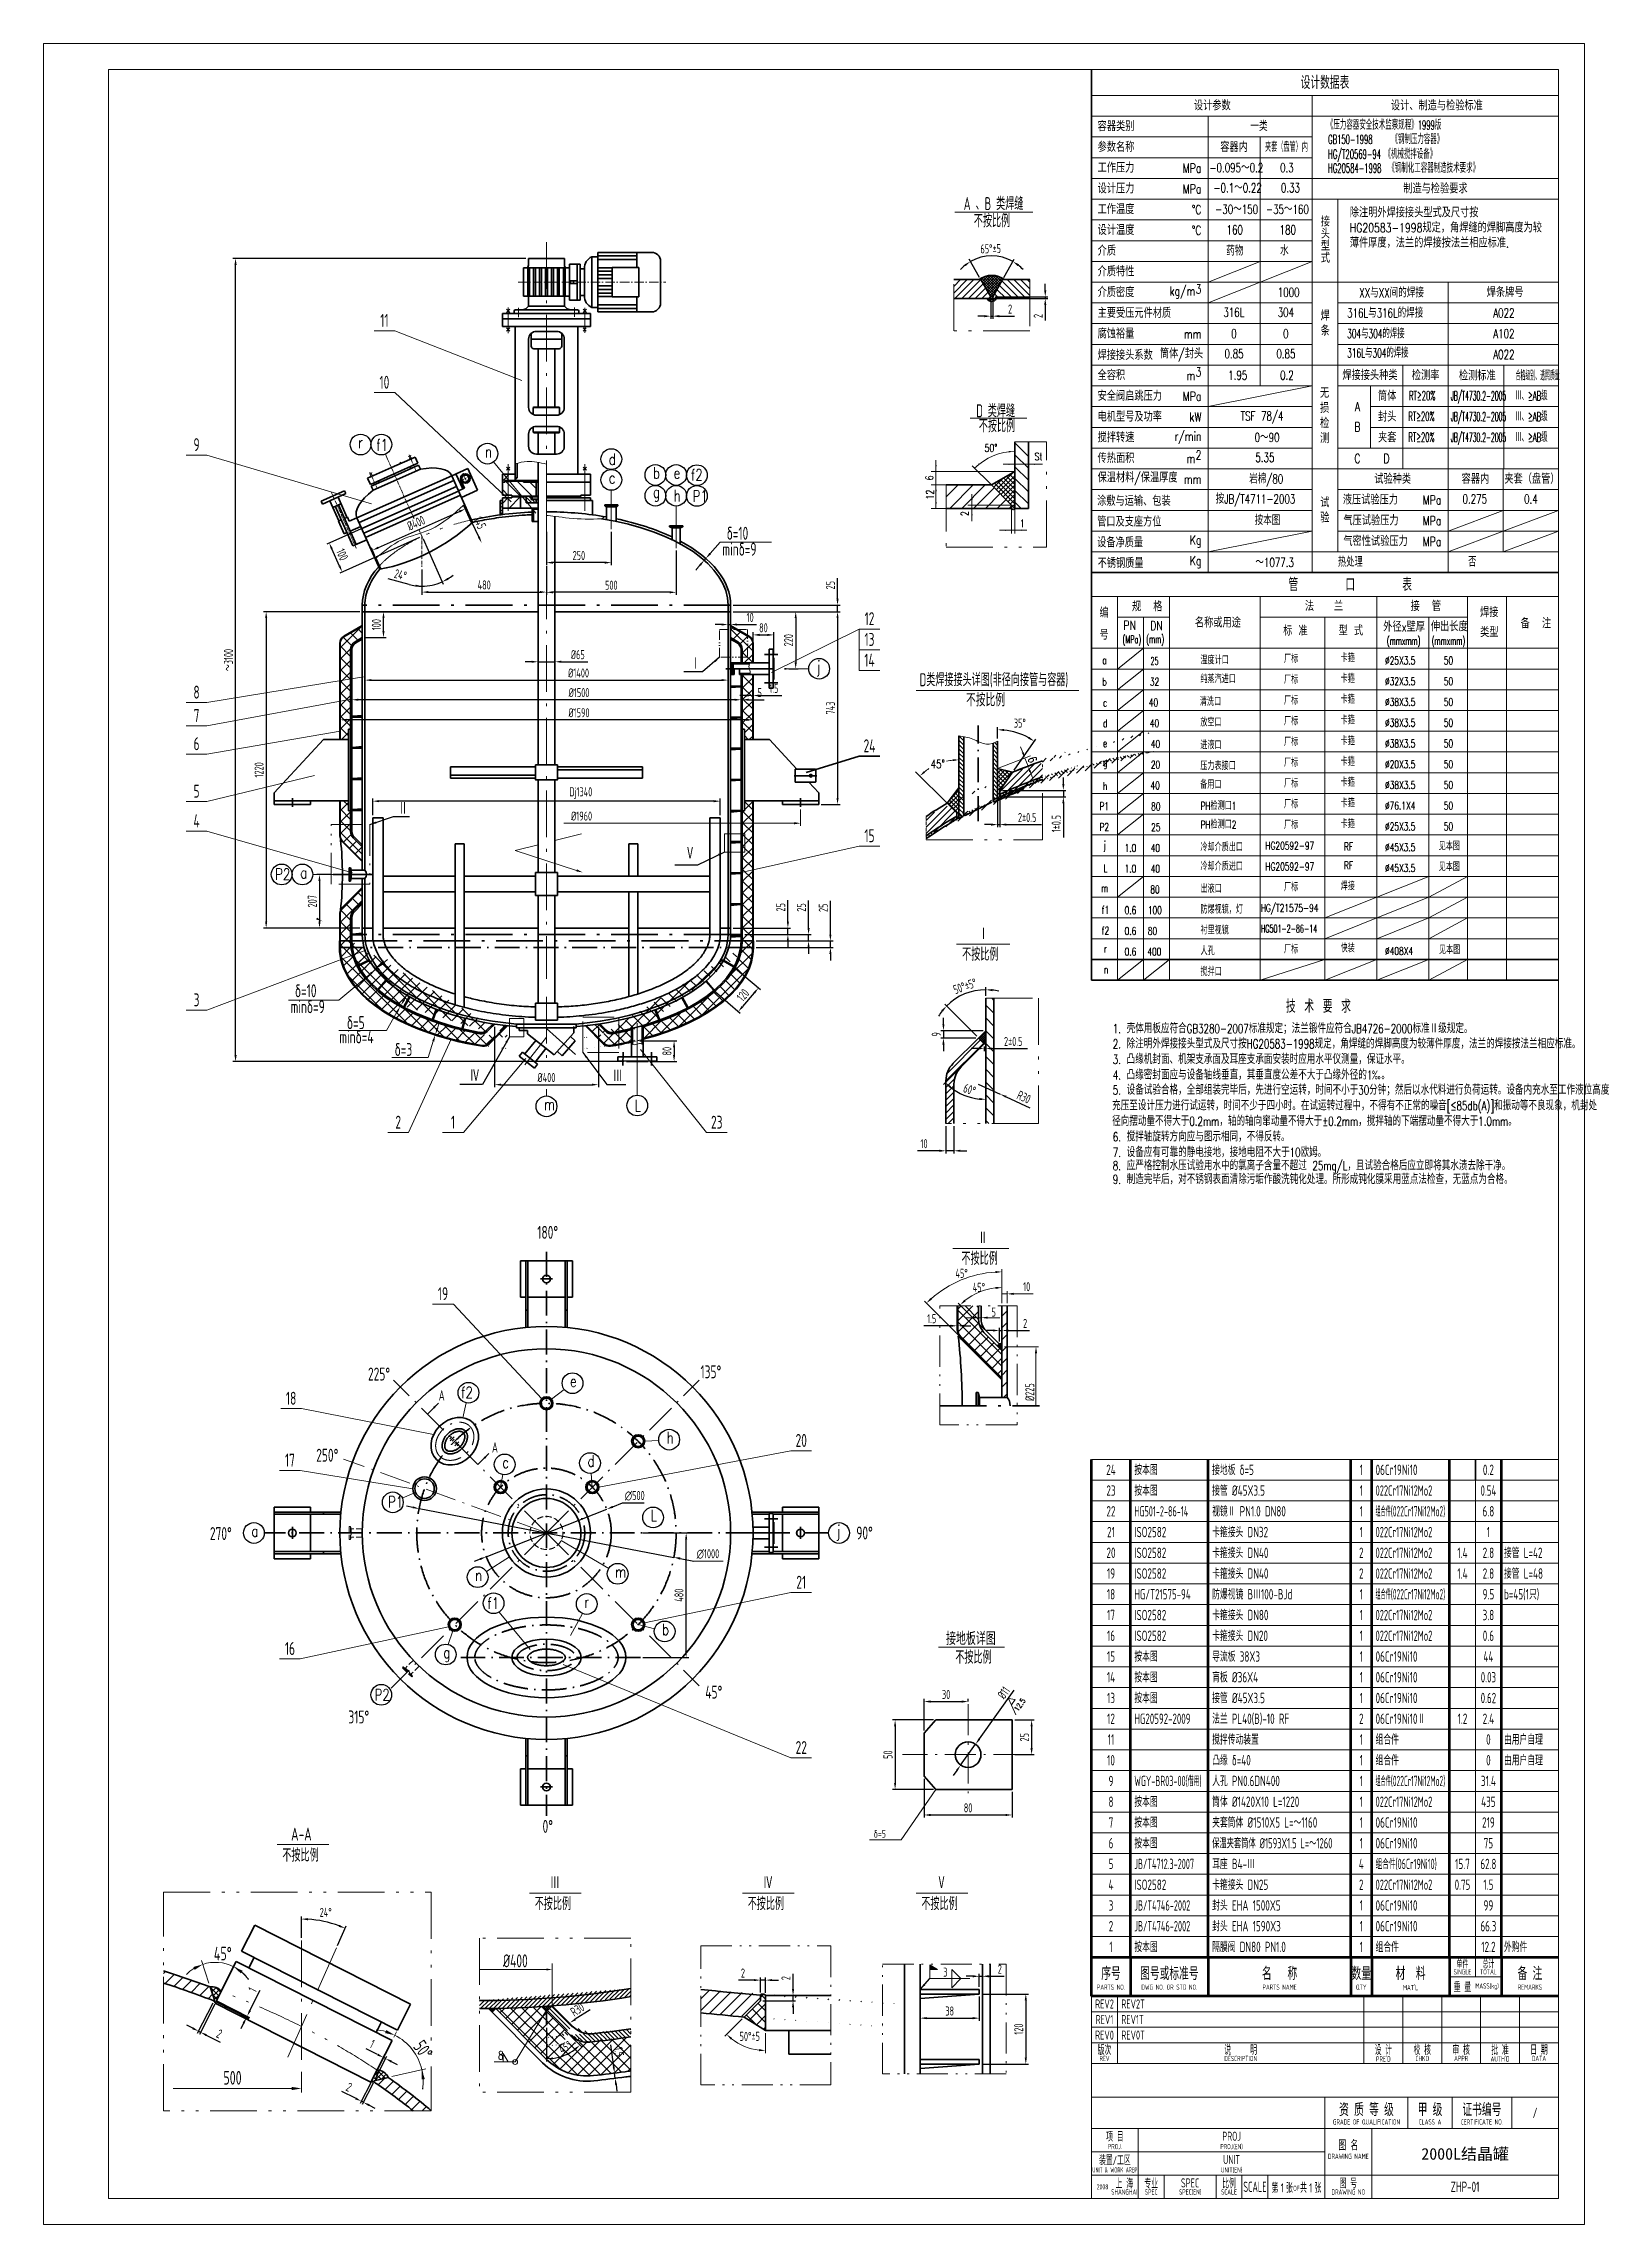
# Model space of a CAD drawing. Header units: millimetres. Extents: x -5840 to 100, y -65 to 8345.
import ezdxf
from ezdxf.enums import TextEntityAlignment as Align

# ---------------------------------------------------------------- set-up
doc = ezdxf.new("R2010")
doc.units = ezdxf.units.MM
for name, pattern in [('ACAD_ISO02W100', [11, 8, -3]), ('ACAD_ISO10W100', [18.7, 12, -3, 0.7, -3]), ('ACAD_ISO12W100', [22.4, 12, -3, 0.7, -3, 0.7, -3])]:
    doc.linetypes.add(name, pattern=pattern)
doc.layers.get('Defpoints').update_dxf_attribs({"color": 2})
for name, color, linetype, lineweight in [('中心线', 1, 'ACAD_ISO10W100', 18), ('中粗线', 4, 'Continuous', 35), ('双点划线', 3, 'ACAD_ISO12W100', 18), ('文本', 7, 'Continuous', 18), ('标注', 7, 'Continuous', 18), ('细实线', 7, 'Continuous', 18), ('虚线', 6, 'ACAD_ISO02W100', 18)]:
    doc.layers.add(name, color=color, linetype=linetype, lineweight=lineweight)
doc.styles.add('HGCAD', font='gbenor.shx', dxfattribs={"width": 0.75, "bigfont": 'gbcbig.shx'})
doc.styles.add('HGCAD-HZ', font='SimSun.ttf', dxfattribs={"width": 0.75})
doc.styles.add('HZ', font='txt', dxfattribs={"width": 0.75, "bigfont": 'hztxt'})
doc.styles.add('HZTXT', font='TXT.SHX', dxfattribs={"width": 0.75, "bigfont": 'HZTXT'})
doc.styles.add('SBHZ', font='ROMANS', dxfattribs={"width": 0.85, "bigfont": 'HZ.SHX'})
doc.styles.add('汉字', font='romans.shx', dxfattribs={"width": 0.7, "height": 3, "bigfont": 'hzdx.shx'})
doc.dimstyles.new('HGCAD', dxfattribs={"dimtxt": 3.5, "dimasz": 2.5, "dimexe": 1, "dimexo": 1, "dimgap": 1, "dimtad": 1, "dimdec": 0, "dimdsep": 46, "dimtxsty": 'HGCAD', "dimcen": 0, "dimadec": 0, "dimazin": 0, "dimtfac": 0.375, "dimtmove": 2, "dimatfit": 0, "dimfxl": 0, "dimtzin": 0, "dimarcsym": 0})
doc.dimstyles.new('HGCAD$0', dxfattribs={"dimscale": 15, "dimtxt": 3.5, "dimasz": 2.5, "dimexe": 1, "dimexo": 1, "dimgap": 1, "dimtad": 1, "dimdec": 0, "dimdsep": 46, "dimtxsty": 'HGCAD', "dimcen": 0, "dimadec": 0, "dimazin": 0, "dimtfac": 1, "dimtmove": 0, "dimatfit": 0, "dimfxl": 0, "dimarcsym": 0})
doc.dimstyles.new('HGCAD$2', dxfattribs={"dimscale": 15, "dimtxt": 3.5, "dimasz": 2.5, "dimexe": 1, "dimexo": 1, "dimgap": 1, "dimtad": 2, "dimtih": 1, "dimdec": 0, "dimdsep": 46, "dimtxsty": 'HGCAD', "dimcen": 0, "dimadec": 0, "dimazin": 0, "dimtfac": 1, "dimtmove": 0, "dimatfit": 0, "dimfxl": 0, "dimarcsym": 0})
doc.dimstyles.new('HGCAD$3', dxfattribs={"dimscale": 15, "dimtxt": 3.5, "dimasz": 2.5, "dimexe": 1, "dimexo": 1, "dimgap": 1, "dimtad": 1, "dimtoh": 1, "dimdec": 0, "dimdsep": 46, "dimtxsty": 'HGCAD', "dimcen": 0, "dimadec": 0, "dimazin": 0, "dimtfac": 1, "dimtmove": 0, "dimatfit": 0, "dimfxl": 0, "dimarcsym": 0})
doc.dimstyles.new('HGCAD$4', dxfattribs={"dimscale": 15, "dimtxt": 3.5, "dimasz": 2.5, "dimexe": 1, "dimexo": 1, "dimgap": 1, "dimtad": 1, "dimtoh": 1, "dimdec": 0, "dimdsep": 46, "dimtxsty": 'HGCAD', "dimcen": 0, "dimadec": 0, "dimazin": 0, "dimtfac": 1, "dimtofl": 0, "dimtmove": 0, "dimatfit": 0, "dimfxl": 0, "dimarcsym": 0})
pattern_1 = [(45, (-158.1182, -267.347), (-2.245064, 2.245064), [])]
pattern_2 = [(135, (-158.118, -267.347), (-22.45064, -22.45064), []), (225, (-158.118, -267.347), (22.45064, -22.45064), [])]
pattern_3 = [(135, (-91.62, -93.667), (-22.45064, -22.45064), []), (225, (-91.62, -93.667), (22.45064, -22.45064), [])]
pattern_4 = [(45, (-62699.513, 422217.424), (-12.3743687, 12.3743687), [])]
pattern_5 = [(45, (-9074.888, -1657.481), (-10.10279, 10.10279), []), (135, (-9074.888, -1657.481), (-10.10279, -10.10279), [])]
pattern_6 = [(45, (-7563.58, -699.582), (-22.45064, 22.45064), [])]

msp = doc.modelspace()

# ---------------------------------------------------------------- texts
at = {"color": 7, "linetype": 'Continuous', "lineweight": 18, "style": 'HGCAD'}
for s, height, width, p in [('版次', 35, 0.75, (-1750, 610.1)), ('说     明', 35, 0.75, (-1225, 610.1)), ('设 计', 35, 0.75, (-675, 610.1)), ('校 核', 35, 0.75, (-525, 610.1)), ('审 核', 35, 0.75, (-375, 610.1)), ('批 准', 35, 0.75, (-225, 610.1)), ('日 期', 35, 0.75, (-75, 610.1)), ('REV', 20, 0.75, (-1750, 575.1)), ('DESCRIPTION', 20, 0.75, (-1225, 575.1)), ("PRE'D", 20, 0.75, (-675, 575.1)), ('CHKD', 20, 0.75, (-525, 575.1)), ('APPR', 20, 0.75, (-375, 575.1)), ("AUTH'D", 20, 0.75, (-225, 575.1)), ('DATA', 20, 0.75, (-75, 575.1)), ('GRADE OF QUALIFICATION', 20, 0.75, (-740, 330.1)), ('资 质 等 级', 50, 0.75, (-740, 380.1)), ('甲 级', 50, 0.75, (-495, 380.1)), ('CLASS A', 20, 0.75, (-495, 330.1)), ('CERTIFICATE NO.', 20, 0.75, (-295, 330.1)), ('证书编号', 50, 0.75, (-295, 380.1)), ('/', 40, 0.75, (-90, 365.1)), ('项 目', 35, 0.75, (-1710, 275.1)), ('图 名', 40, 0.75, (-810, 242.6)), ('装置/工区', 35, 0.75, (-1710, 185.1)), ('PROJ.', 20, 0.75, (-1710, 235.1)), ('DRAWING NAME', 20, 0.75, (-810, 197.6)), ('UNIT & WORK AREP', 20, 0.65, (-1710, 145.1)), ('2008', 20, 0.75, (-1757.5, 80)), ('上 海', 35, 0.75, (-1673.4, 95.1)), ('专业', 35, 0.75, (-1570, 95.1)), ('比例', 35, 0.75, (-1270, 95.1)), ('第  张', 35, 0.75, (-1064.9, 78.2)), ('OF', 20, 0.75, (-1010, 74.3)), ('共  张', 35, 0.75, (-955, 78.2)), ('图 号', 35, 0.75, (-810, 95.1)), ('SHANGHAI', 20, 0.75, (-1673.4, 60.1)), ('SPEC', 20, 0.75, (-1570, 60.1)), ('SCALE', 20, 0.75, (-1270, 60.1)), ('DRAWING NO', 20, 0.75, (-810, 60.1))]:
    msp.add_text(s, height=height, dxfattribs=dict(at, width=width)).set_placement(p, align=Align.MIDDLE)
at = {"color": 7, "linetype": 'Continuous', "lineweight": 18, "style": 'HGCAD', "width": 0.75, "flags": 8}
for tag, text, p in [('REV2', '', (-1750, 785.1)), ('REV0', '0', (-1750, 665.1)), ('REV1', '', (-1750, 725.1)), ('1', '', (-1064.9, 75.7)), ('1', '', (-955, 75.7))]:
    msp.add_attdef(tag, text=text, height=35, dxfattribs=at).set_placement(p, align=Align.MIDDLE_CENTER)
for tag, p in [('REV2T', (-1685, 785.1)), ('REV1T', (-1685, 725.1)), ('REV0T', (-1685, 665.1))]:
    msp.add_attdef(tag, text='', height=35, dxfattribs=at).set_placement(p, align=Align.MIDDLE_LEFT)
at = {"color": 7, "linetype": 'Continuous', "lineweight": 18, "style": 'HGCAD', "flags": 8}
for tag, text, height, width, p in [('PROJ', '/', 35, 0.75, (-1260, 275.1)), ('PROJ(EN)', '/', 20, 0.75, (-1260, 235.1)), ('UNIT', '/', 35, 0.75, (-1260, 185.1)), ('SPEC', '设备', 35, 0.75, (-1420, 95.1)), ('UNIT(EN)', '/', 20, 0.75, (-1260, 145.1)), ('SCALE', '/', 40, 0.6, (-1170, 80.1)), ('ZHP-01', '/', 40, 0.75, (-360, 80.1)), ('SPEC(EN)', 'EQU', 20, 0.75, (-1420, 60.1))]:
    msp.add_attdef(tag, text=text, height=height, dxfattribs=dict(at, width=width)).set_placement(p, align=Align.MIDDLE)
at = {"color": 7, "linetype": 'Continuous', "lineweight": 18, "style": 'HGCAD-HZ', "flags": 8}
msp.add_attdef('2000L结晶罐', text='/', height=45, dxfattribs=at).set_placement((-360, 208), align=Align.MIDDLE)
at = {"layer": 'Defpoints', "style": 'HZTXT', "width": 0.75}
for s, p in [('r', (-4627.6, 6784.5)), ('f1', (-4557.5, 6775.3)), ('n', (-4138.6, 6749.5)), ('d', (-3660.9, 6720.3)), ('c', (-3660.9, 6648.5)), ('b', (-3490.9, 6667.4)), ('e ', (-3410.9, 6667.4)), ('f2', (-3344.8, 6659.7)), ('g', (-3490.9, 6594)), ('h', (-3410.9, 6579.6)), ('P1', (-3337.8, 6577.8)), ('j', (-2859.8, 5920.1)), ('P2', (-4947.3, 5119.7)), ('a', (-4850.7, 5126)), ('m', (-3910.9, 4232.4)), ('L', (-3560.9, 4227.4)), ('f2', (-4230.6, 3120.9)), ('e', (-3810.6, 3164.7)), ('h', (-3438, 2947.1)), ('c', (-4071.9, 2851.5)), ('d', (-3743, 2856.9)), ('P1', (-4512, 2699.1)), ('L', (-3500.1, 2647.2)), ('a', (-5038.7, 2587.2)), ('j', (-2783.1, 2587.2)), ('n', (-4176.3, 2416.9)), ('m', (-3636.6, 2429.8)), ('f1', (-4129.1, 2308.4)), ('r', (-3755.8, 2313.3)), ('b', (-3455.4, 2207.5)), ('g', (-4299.2, 2118.6)), ('P2', (-4563.6, 1955.4))]:
    msp.add_text(s, height=44.1, dxfattribs=at).set_placement(p)
at = {"layer": '中粗线', "color": 3, "ltscale": 10, "style": 'HGCAD', "width": 0.75}
msp.add_text('24', height=50, dxfattribs=at).set_placement((-2656, 5637.1), align=Align.MIDDLE)
at = {"layer": '文本'}
for s, height, style, width, p in [('一类', 35, 'HZTXT', 0.7, (-1187.5, 8008.8)), ('GB150-1998    《钢制压力容器》', 35, '汉字', 0.55, (-887.9, 7958.2)), ('《压力容器安全技术监察规程》1999版', 35, '汉字', 0.55, (-892.8, 8013.7)), ('HG/T20569-94 《机械搅拌设备》', 35, '汉字', 0.55, (-887.9, 7901.1)), ('-0.095～0.2', 35, 'HZTXT', 0.7, (-1345.3, 7848.8)), ('0.3', 35, 'HZTXT', 0.7, (-1073, 7848.8)), ('HG20584-1998  《钢制化工容器制造技术要求》', 35, '汉字', 0.55, (-887.9, 7847.4)), ('-0.1～0.22', 35, 'HZTXT', 0.7, (-1330, 7771.5)), ('0.33', 35, 'HZTXT', 0.7, (-1069.9, 7771.5)), ('-30～150', 35, 'HZTXT', 0.7, (-1323.2, 7688.8)), ('-35～160', 35, 'HZTXT', 0.7, (-1127.5, 7688.8)), ('160', 35, 'HZTXT', 0.7, (-1279.4, 7609.5)), ('180', 35, 'HZTXT', 0.7, (-1074.8, 7609.5)), ('药物', 35, 'HZTXT', 0.7, (-1280.5, 7527.9)), ('水', 35, 'HZTXT', 0.7, (-1073, 7528.8)), ('1000', 35, 'HZTXT', 0.7, (-1082, 7368.8)), ('XX与XX间的焊接', 35, 'HZTXT', 0.7, (-767.8, 7366.6)), ('316L', 35, 'HZTXT', 0.7, (-1291.9, 7291.5)), ('304', 35, 'HZTXT', 0.7, (-1082.3, 7291.5)), ('316L与316L的焊接', 35, 'HZTXT', 0.7, (-814.7, 7288.8)), ('A022', 35, 'HZTXT', 0.7, (-251.2, 7288.8)), ('0', 35, 'HZTXT', 0.7, (-1261.5, 7208.8)), ('0', 35, 'HZTXT', 0.7, (-1061.5, 7208.8)), ('304与304的焊接', 35, 'HZTXT', 0.6, (-814.7, 7208.8)), ('A102', 35, 'HZTXT', 0.7, (-251.2, 7208.8)), (' 焊接接头系数', 35, 'HZTXT', 0.75, (-1800, 7125.6)), ('0.85', 35, 'HZTXT', 0.7, (-1287.3, 7131.5)), ('0.85', 35, 'HZTXT', 0.7, (-1087.3, 7131.5)), ('316L与304的焊接', 35, 'HZTXT', 0.6, (-814.7, 7134.7)), ('A022', 35, 'HZTXT', 0.7, (-251.2, 7128.8)), ('1.95', 35, 'HZTXT', 0.7, (-1273, 7048.8)), ('0.2', 35, 'HZTXT', 0.7, (-1073, 7048.8)), ('检测标准', 35, 'HZTXT', 0.75, (-383.6, 7046.4)), ('合格级别、透照质量', 35, 'HZTXT', 0.4, (-165.1, 7046.7)), ('RT≥20%%%', 35, 'HZTXT', 0.55, (-575.6, 6970)), ('JB/T4730.2-2005', 35, '汉字', 0.4, (-414.8, 6969.4)), ('Ⅲ、≥AB级', 35, '汉字', 0.55, (-167.1, 6969.4)), ('TSF 78/4', 35, 'HZTXT', 0.7, (-1224.9, 6891.5)), ('RT≥20%%%', 35, 'HZTXT', 0.55, (-578.7, 6890)), ('JB/T4730.2-2005', 35, '汉字', 0.4, (-414.8, 6889.4)), ('Ⅲ、≥AB级', 35, '汉字', 0.55, (-167.1, 6889.4)), ('0～90', 35, 'HZTXT', 0.7, (-1171.4, 6808.8)), ('RT≥20%%%', 35, 'HZTXT', 0.55, (-578.7, 6810)), ('JB/T4730.2-2005', 35, '汉字', 0.4, (-414.8, 6809.4)), ('Ⅲ、≥AB级', 35, '汉字', 0.55, (-167.1, 6809.4)), ('5.35', 35, 'HZTXT', 0.7, (-1168.4, 6731.5)), ('岩棉/80', 35, 'HZTXT', 0.7, (-1192.1, 6648.8)), ('按JB/T4711-2003', 35, 'HZTXT', 0.7, (-1321.6, 6571.5)), ('0.275', 35, '汉字', 0.7, (-369.7, 6571.5)), ('0.4', 35, '汉字', 0.7, (-132.4, 6571.5)), ('按本图', 35, 'HZTXT', 0.7, (-1171.4, 6488.8)), ('～1077.3', 35, 'HZTXT', 0.7, (-1168.4, 6326.7)), ('否', 35, '汉字', 0.7, (-348, 6328.8)), ('   管     口     表', 50, 'HZTXT', 0.75, (-1149.6, 6233.8)), ('编', 35, 'HZTXT', 0.75, (-1769.4, 6131.6)), ('规  格', 35, 'HZTXT', 0.75, (-1644.2, 6155.9)), ('法   兰', 35, 'HZTXT', 0.75, (-977.4, 6157.3)), ('接  管', 35, 'HZTXT', 0.75, (-570.1, 6157.3)), ('焊接', 35, 'HZTXT', 0.75, (-302, 6133.6)), ('号', 35, 'HZTXT', 0.75, (-1769.4, 6046.9)), ('(MPa)', 30, 'HZTXT', 0.55, (-1680.5, 6032.4)), ('PN', 35, 'HZTXT', 0.75, (-1677.2, 6083.9)), ('(mm)', 30, 'HZTXT', 0.55, (-1589.1, 6033.2)), ('DN', 35, 'HZTXT', 0.75, (-1573.6, 6083.1)), ('名称或用途', 35, 'HZTXT', 0.75, (-1401.5, 6093.8)), ('标 准', 35, 'HZTXT', 0.75, (-1061.2, 6062.3)), ('型 式', 35, 'HZTXT', 0.75, (-847.1, 6062.9)), ('外径x壁厚', 35, 'HZTXT', 0.75, (-675.5, 6078.1)), ('(mmxmm)', 30, 'HZTXT', 0.55, (-661.5, 6026.9)), ('伸出长度', 35, 'HZTXT', 0.75, (-491.7, 6079.2)), ('(mmxmm)', 30, 'HZTXT', 0.55, (-488.7, 6026.9)), ('类型', 35, 'HZTXT', 0.75, (-301.8, 6056.7)), ('备  注', 35, 'HZTXT', 0.75, (-145.8, 6090.9)), ('a', 30, '汉字', 0.7, (-1758.3, 5952.3)), ('25', 30, '汉字', 0.6, (-1572.3, 5949.2)), ('温度计口', 30, '汉字', 0.7, (-1380.2, 5952.1)), ('厂标', 30, '汉字', 0.7, (-1057.8, 5956.6)), ('卡箍', 30, '汉字', 0.7, (-839.6, 5960.8)), ('%%C25X3.5', 30, '汉字', 0.7, (-668.5, 5950.9)), ('50', 30, '汉字', 0.7, (-442, 5950.9)), ('b', 30, '汉字', 0.7, (-1758.3, 5869.2)), ('32', 30, '汉字', 0.7, (-1574.9, 5869.2)), ('纯蒸汽进口', 30, '汉字', 0.7, (-1380.2, 5879)), ('厂标', 30, '汉字', 0.7, (-1057.8, 5876.6)), ('卡箍', 30, '汉字', 0.7, (-839.6, 5880.8)), ('%%C32X3.5', 30, '汉字', 0.7, (-668.5, 5870.9)), ('50', 30, '汉字', 0.7, (-442, 5870.9)), ('c', 30, '汉字', 0.7, (-1755.8, 5788.3)), ('40', 30, '汉字', 0.7, (-1578.8, 5789.2)), ('清洗口', 30, '汉字', 0.7, (-1382.5, 5792)), ('厂标', 30, '汉字', 0.7, (-1057.8, 5796.6)), ('卡箍', 30, '汉字', 0.7, (-839.6, 5800.8)), ('%%C38X3.5', 30, '汉字', 0.7, (-668.5, 5790.9)), ('50', 30, '汉字', 0.7, (-442, 5790.9)), ('d', 30, '汉字', 0.7, (-1755.8, 5709.1)), ('40', 30, '汉字', 0.7, (-1574.9, 5709.2)), ('放空口', 30, '汉字', 0.7, (-1380.2, 5712.1)), ('厂标', 30, '汉字', 0.7, (-1057.8, 5716.6)), ('卡箍', 30, '汉字', 0.7, (-839.6, 5720.8)), ('%%C38X3.5', 30, '汉字', 0.7, (-668.5, 5710.9)), ('50', 30, '汉字', 0.7, (-442, 5710.9)), ('e', 30, '汉字', 0.7, (-1755.8, 5632.3)), ('40', 30, '汉字', 0.7, (-1571.1, 5629.2)), ('进液口', 30, '汉字', 0.7, (-1380.5, 5624.3)), ('厂标', 30, '汉字', 0.7, (-1057.8, 5636.6)), ('卡箍', 30, '汉字', 0.7, (-839.6, 5640.8)), ('%%C38X3.5', 30, '汉字', 0.7, (-668.5, 5630.9)), ('50', 30, '汉字', 0.7, (-442, 5630.9)), ('g', 30, '汉字', 0.7, (-1755.8, 5558.6)), ('20', 30, '汉字', 0.7, (-1571.1, 5549.2)), ('压力表接口', 30, '汉字', 0.7, (-1380.5, 5544.3)), ('厂标', 30, '汉字', 0.7, (-1057.8, 5556.6)), ('卡箍', 30, '汉字', 0.7, (-839.6, 5560.8)), ('%%C20X3.5', 30, '汉字', 0.7, (-668.5, 5550.9)), ('50', 30, '汉字', 0.7, (-442, 5550.9)), ('h', 30, '汉字', 0.7, (-1755.8, 5466.8)), ('40', 30, '汉字', 0.7, (-1572.4, 5469.2)), ('备用口', 30, '汉字', 0.7, (-1381.2, 5472)), ('厂标', 30, '汉字', 0.7, (-1057.8, 5476.6)), ('卡箍', 30, '汉字', 0.7, (-839.6, 5480.8)), ('%%C38X3.5', 30, '汉字', 0.7, (-668.5, 5470.9)), ('50', 30, '汉字', 0.7, (-442, 5470.9)), ('P1', 30, '汉字', 0.7, (-1769.4, 5389.4)), ('80', 30, '汉字', 0.7, (-1570.3, 5388.1)), ('PH检测口1', 30, '汉字', 0.7, (-1380, 5390.5)), ('厂标', 30, '汉字', 0.7, (-1057.8, 5396.6)), ('卡箍', 30, '汉字', 0.7, (-839.6, 5400.8)), ('%%C76.1X4', 30, '汉字', 0.7, (-668.5, 5390.9)), ('50', 30, '汉字', 0.7, (-442, 5390.9)), ('P2', 30, '汉字', 0.7, (-1769.4, 5309.4)), ('25', 30, '汉字', 0.7, (-1570.3, 5308.1)), ('PH检测口2', 30, '汉字', 0.7, (-1380, 5318.4)), ('厂标', 30, '汉字', 0.7, (-1057.8, 5316.6)), ('卡箍', 30, '汉字', 0.7, (-839.6, 5320.8)), ('%%C25X3.5', 30, '汉字', 0.7, (-668.5, 5310.9)), ('50', 30, '汉字', 0.7, (-442, 5310.9)), ('j', 30, '汉字', 0.7, (-1754.1, 5239.6)), ('1.0', 30, '汉字', 0.7, (-1672.5, 5228.1)), ('40', 30, '汉字', 0.7, (-1572.1, 5228.1)), ('冷却介质出口', 30, '汉字', 0.7, (-1380, 5230.5)), ('HG20592-97', 30, '汉字', 0.7, (-1129.7, 5236.6)), ('RF', 30, '汉字', 0.7, (-826.6, 5233.6)), ('%%C45X3.5', 30, '汉字', 0.7, (-668.5, 5230.9)), ('   见本图', 30, '汉字', 0.7, (-508.6, 5234.8)), ('L', 30, '汉字', 0.7, (-1754.1, 5149.4)), ('1.0', 30, '汉字', 0.7, (-1672.5, 5148.1)), ('40', 30, '汉字', 0.7, (-1572.1, 5148.1)), ('冷却介质进口', 30, '汉字', 0.7, (-1380, 5156.4)), ('HG20592-97', 30, '汉字', 0.7, (-1129.7, 5156.6)), ('RF', 30, '汉字', 0.7, (-826.6, 5160.8)), ('%%C45X3.5', 30, '汉字', 0.7, (-668.5, 5150.9)), ('   见本图', 30, '汉字', 0.7, (-508.6, 5154.8)), ('m', 30, '汉字', 0.7, (-1762.8, 5072.9)), ('80', 30, '汉字', 0.7, (-1573.4, 5068.1)), ('出液口', 30, '汉字', 0.7, (-1380, 5070.5)), ('厂标', 30, '汉字', 0.7, (-1057.8, 5076.6)), ('焊接', 30, '汉字', 0.7, (-839.6, 5080.8)), ('f1', 30, '汉字', 0.7, (-1760.5, 4989.4)), ('0.6', 30, '汉字', 0.7, (-1672.5, 4988.1)), ('100', 30, '汉字', 0.7, (-1583, 4988.1)), ('防爆视镜，灯', 30, '汉字', 0.7, (-1380, 4990.5)), ('HG/T21575-94', 30, '汉字', 0.7, (-1147.4, 4996.6)), ('f2', 30, '汉字', 0.7, (-1760.5, 4909.4)), ('0.6', 30, '汉字', 0.7, (-1672.5, 4908.1)), ('80', 30, '汉字', 0.7, (-1583, 4908.1)), ('衬里视镜', 30, '汉字', 0.7, (-1380, 4910.5)), ('HG501-2-86-14', 30, '汉字', 0.6, (-1147, 4916.6)), ('r', 30, '汉字', 0.7, (-1752.5, 4839.6)), ('0.6', 30, '汉字', 0.7, (-1672.5, 4828.1)), ('400', 30, '汉字', 0.7, (-1584.9, 4828.1)), ('人孔', 30, '汉字', 0.7, (-1380, 4830.5)), ('厂标', 30, '汉字', 0.7, (-1057.8, 4836.6)), ('快装', 30, '汉字', 0.7, (-839.6, 4840.8)), ('%%C408X4', 30, '汉字', 0.7, (-668.5, 4830.9)), ('   见本图', 30, '汉字', 0.7, (-507.3, 4834.8)), ('n', 30, '汉字', 0.7, (-1752.5, 4759.6)), ('搅拌口', 30, '汉字', 0.7, (-1380, 4750.5)), ('技 术 要 求', 50, 'HZTXT', 0.75, (-1050.5, 4607.6)), ('1. 壳体用板应符合GB3280-2007标准规定；法兰锻件应符合JB4726-2000标准Ⅱ级规定。', 35, 'HZTXT', 0.7, (-1718, 4529.1)), ('2. 除注明外焊接接头型式及尺寸按HG20583-1998规定，角焊缝的焊脚高度为较薄件厚度，法兰的焊接按法兰相应标准。', 35, 'HZTXT', 0.7, (-1718, 4470.3)), ('3. 凸缘机封面、机架支承面及耳座支承面安装时应用水平仪测量，保证水平。', 35, 'HZTXT', 0.7, (-1718, 4410.4)), ('4. 凸缘密封面应与设备轴线垂直，其垂直度公差不大于凸缘外径的1‰。', 35, 'HZTXT', 0.7, (-1718, 4350.3)), ('5. 设备试验合格，全部组装完毕后，先进行空运转，时间不小于30分钟；然后以水代料进行负荷运转。设备内充水至工作液位高度', 35, 'HZTXT', 0.7, (-1718, 4292.2)), ('径向摆动量不得大于0.2mm，轴的轴向窜动量不得大于%%P0.2mm，搅拌轴的下端摆动量不得大于1.0mm。', 35, 'HZTXT', 0.7, (-1720.6, 4171.9)), ('充压至设计压力进行试运转，时间不少于四小时。在试运转过程中，不得有不正常的噪音[≤85db(A)]和振动等不良现象，机封处', 35, 'HZTXT', 0.7, (-1720.6, 4231.8)), ('6. 搅拌轴旋转方向应与图示相同，不得反转。', 35, 'HZTXT', 0.7, (-1718, 4111.8)), ('7. 设备应有可靠的静电接地，接地电阻不大于10欧姆。', 35, 'HZTXT', 0.7, (-1718, 4051.8)), ('8. 应严格控制水压试验用水中的氯离子含量不超过 25mg/L，且试验合格后应立即将其水渍去除干净。', 35, 'HZTXT', 0.7, (-1717.9, 4000.6)), ('9. 制造完毕后，对不锈钢表面清除污垢作酸洗钝化处理。所形成钝化膜采用蓝点法检查，无蓝点为合格。', 35, 'HZTXT', 0.7, (-1717.9, 3947.4))]:
    msp.add_text(s, height=height, dxfattribs=dict(at, style=style, width=width)).set_placement(p)
at = {"layer": '文本', "color": 3, "ltscale": 10, "style": 'HGCAD', "width": 0.75}
for s, p in [('11', (-4526.1, 7277.6)), ('10', (-4526.1, 7039.1)), ('9', (-5250.4, 6798.6)), ('12', (-2656, 6127.5)), ('13', (-2656, 6047.5)), ('14', (-2656, 5967.5)), ('8', (-5250.4, 5844.1)), ('7', (-5250.4, 5754.2)), ('6', (-5250.4, 5645.2)), ('5', (-5250.4, 5462.1)), ('4', (-5250.4, 5347.6)), ('15', (-2656, 5290.4)), ('3', (-5250.4, 4657.6)), ('2', (-4472.9, 4185.6)), ('1', (-4261.7, 4185.6)), ('23', (-3244.9, 4185.6)), ('19', (-4300.4, 3524.3)), ('18', (-4885.8, 3121)), ('20', (-2919.2, 2958.3)), ('17', (-4890.3, 2882.4)), ('21', (-2919.2, 2411.5)), ('16', (-4890.3, 2155.9))]:
    msp.add_text(s, height=50, dxfattribs=at).set_placement(p, align=Align.MIDDLE)
at = {"layer": '文本', "ltscale": 10, "style": 'HGCAD', "width": 0.75}
msp.add_text('3', height=35, dxfattribs=at).set_placement((-2363.6, 907.9), align=Align.MIDDLE)
at = {"layer": '文本'}
for s, insert, char_height, width, attachment_point, style in [('设计数据表', (-900, 8194.9), 50, 1400, 5, 'HZTXT'), ('设计参数', (-1334.3, 8105.1), 35, 700, 5, 'HZTXT'), ('设计、制造与检验标准', (-468.6, 8105.1), 35, 700, 5, 'HZTXT'), (' 容器类别', (-1800, 8025.1), 35, 450, 4, 'HZTXT'), (' 参数名称', (-1800, 7945.1), 35, 450, 4, 'HZTXT'), ('容器内', (-1250.7, 7945.1), 35, 150, 5, 'HZTXT'), ('{\\W0.5;夹套（盘管）内}', (-1048.4, 7945.1), 35, 288.666, 5, 'HZTXT'), (' 工作压力    ', (-1800, 7865.1), 35, 450, 4, 'HZTXT'), ('MPa', (-1376.2, 7864.9), 35, 68.6, 6, 'HZTXT'), (' 设计压力    ', (-1800, 7785.1), 35, 450, 4, 'HZTXT'), ('MPa', (-1376.2, 7784.9), 35, 68.6, 6, 'HZTXT'), ('制造与检验要求', (-474.2, 7785.1), 35, 700, 5, 'HZTXT'), (' 工作温度 ', (-1800, 7705.1), 35, 450, 4, 'HZTXT'), ('%%DC', (-1376.2, 7704.9), 35, 68.6, 6, 'HZTXT'), ('除注明外焊接接头型式及尺寸按HG20583-1998规定，角焊缝的焊脚高度为较薄件厚度，法兰的焊接按法兰相应标准.', (-804.3, 7710.7), 35, 762.657, 1, 'HZTXT'), (' 设计温度 {\\H0.8438x;    }  ', (-1800, 7625.1), 35, 450, 4, 'HZTXT'), ('%%DC', (-1376.2, 7624.9), 35, 68.6, 6, 'HZTXT'), (' 介质', (-1800, 7545.1), 35, 450, 4, 'HZTXT'), (' 介质特性', (-1800, 7465.1), 35, 450, 4, 'HZTXT'), (' 介质密度', (-1800, 7385.1), 35, 450, 4, 'HZTXT'), ('kg/m', (-1400.1, 7384.9), 35, 68.6, 6, 'HZTXT'), ('3', (-1376.2, 7398.4), 35, 68.6, 6, 'HZTXT'), ('焊条牌号', (-205.6, 7385.1), 35, 700, 5, 'HZTXT'), (' 主要受压元件材质', (-1800, 7305.1), 35, 450, 4, 'HZTXT'), (' 腐蚀裕量   ', (-1800, 7225.1), 35, 450, 4, 'HZTXT'), ('焊\\P条', (-899.2, 7265.9), 35, 130.834, 5, 'HZTXT'), ('筒体/封头 ', (-1536.2, 7143.1), 35, 450, 4, 'HZTXT'), ('mm', (-1376.2, 7224.9), 35, 68.6, 6, 'HZTXT'), (' 全容积', (-1800, 7065.1), 35, 450, 4, 'HZTXT'), ('m', (-1400.1, 7064.9), 35, 68.6, 6, 'HZTXT'), ('3', (-1376.2, 7078.4), 35, 68.6, 6, 'HZTXT'), ('焊接接头种类', (-726.6, 7065.1), 35, 242.055, 5, 'HZTXT'), ('检测率', (-512, 7065.1), 35, 242.055, 5, 'HZTXT'), (' 安全阀启跳压力', (-1800, 6985.1), 35, 450, 4, 'HZTXT'), ('MPa', (-1376.2, 6984.9), 35, 68.6, 6, 'HZTXT'), ('无\\P损\\P检\\P测', (-901.4, 6909.3), 35, 84.101, 5, 'HZTXT'), ('筒体', (-660, 6985.1), 35, 242.055, 5, 'HZTXT'), (' 电机型号及功率', (-1800, 6905.1), 35, 450, 4, 'HZTXT'), ('kW', (-1376.2, 6904.9), 35, 68.6, 6, 'HZTXT'), ('A', (-774.9, 6944.6), 35, 113.901, 5, 'HZTXT'), ('封头', (-660, 6905.1), 35, 242.055, 5, 'HZTXT'), (' 搅拌转速', (-1800, 6825.1), 35, 450, 4, 'HZTXT'), ('r/min', (-1376.2, 6824.9), 35, 68.6, 6, 'HZTXT'), ('B', (-774.9, 6867.1), 35, 113.901, 5, 'HZTXT'), ('夹套', (-660, 6825.1), 35, 242.055, 5, 'HZTXT'), (' 传热面积', (-1800, 6745.1), 35, 450, 4, 'HZTXT'), ('m', (-1400.1, 6744.9), 35, 68.6, 6, 'HZTXT'), ('2', (-1376.2, 6758.4), 35, 68.6, 6, 'HZTXT'), ('C', (-774.9, 6745.1), 35, 113.901, 5, 'HZTXT'), ('D', (-662.7, 6745.1), 35, 113.901, 5, 'HZTXT'), (' 保温材料/保温厚度    ', (-1800, 6665.1), 35, 450, 4, 'HZTXT'), ('mm', (-1376.2, 6664.9), 35, 68.6, 6, 'HZTXT'), ('试验种类', (-638.9, 6665.1), 35, 420.484, 5, 'HZTXT'), ('容器内', (-320, 6665.1), 35, 420.484, 5, 'HZTXT'), ('夹套（盘管）', (-102.2, 6665.1), 35, 420.484, 5, 'HZTXT'), (' 涂敷与运输、包装    ', (-1801.8, 6580.3), 35, 450, 4, 'HZTXT'), ('试\\P验', (-900.7, 6545.2), 35, 83.195, 5, 'HZTXT'), ('液压试验压力 ', (-831.1, 6585.1), 35, 437.309, 4, 'HZTXT'), ('MPa', (-451.2, 6584.9), 35, 68.6, 6, 'HZTXT'), (' 管口及支座方位    ', (-1801.8, 6500.3), 35, 450, 4, 'HZTXT'), ('气压试验压力      ', (-828.9, 6505.1), 35, 437.309, 4, 'HZTXT'), ('MPa', (-451.2, 6504.9), 35, 68.6, 6, 'HZTXT'), (' 设备净质量    ', (-1801.8, 6420.3), 35, 450, 4, 'HZTXT'), ('Kg', (-1376.2, 6424.9), 35, 68.6, 6, 'HZTXT'), ('气密性试验压力    ', (-828.9, 6425.1), 35, 437.309, 4, 'HZTXT'), ('MPa', (-451.2, 6424.9), 35, 68.6, 6, 'HZTXT'), ('不锈钢质量    ', (-1776.6, 6340.4), 35, 450, 4, 'HZTXT'), ('Kg', (-1376.2, 6344.9), 35, 68.6, 6, 'HZTXT'), ('热处理', (-802.2, 6345.1), 35, 184.436, 5, '汉字')]:
    msp.add_mtext(s, dxfattribs=dict(at, insert=insert, char_height=char_height, width=width, attachment_point=attachment_point, style=style))
at = {"layer": '文本', "insert": (-898.4, 7587.5), "char_height": 35, "width": 80, "attachment_point": 5, "line_spacing_factor": 0.8, "style": 'HZTXT'}
msp.add_mtext('接\\P头\\P型\\P式', dxfattribs=at)
at = {"layer": '文本', "ltscale": 10, "insert": (-3366.5, 5248), "char_height": 50, "width": 80.454, "attachment_point": 1, "style": 'HGCAD'}
msp.add_mtext('Ⅴ', dxfattribs=at)
at = {"layer": '标注', "ltscale": 10, "style": 'HGCAD', "width": 0.7}
for s, p in [('A 、B 类焊缝', (-2177.8, 7730.7)), ('D 类焊缝', (-2169.8, 6931.6))]:
    msp.add_text(s, height=50, dxfattribs=at).set_placement(p, align=Align.MIDDLE)
for p in [(-2253.7, 7661.8), (-2234.5, 6871.4), (-2298.9, 4833.2), (-2301.3, 3660.2), (-4919.7, 1358.9), (-3946.7, 1171.9), (-3125.6, 1171.9), (-2456.1, 1171.9)]:
    msp.add_text('不按比例', height=50, dxfattribs=at).set_placement(p, align=Align.MIDDLE_LEFT)
at = {"layer": '标注', "style": 'HZ', "width": 0.75}
msp.add_text('50%%d', height=29.37, dxfattribs=at).set_placement((-2187.9, 6771.1), align=Align.CENTER)
for s, height, p in [('St', 29.37, (-2019.7, 6738.2)), ('1', 29.4, (-2076.2, 6480.1))]:
    msp.add_text(s, height=height, dxfattribs=at).set_placement(p)
for s, height, p in [('6', 29.4, (-2410.5, 6670.2)), ('12', 29.37, (-2408.1, 6605.9))]:
    msp.add_text(s, height=height, rotation=90, dxfattribs=at).set_placement(p, align=Align.CENTER)
msp.add_text('2', height=29.4, rotation=90, dxfattribs=at).set_placement((-2274.5, 6523.1))
at = {"layer": '标注', "ltscale": 10, "style": 'HGCAD'}
for s, width, p in [('D类焊接接头详图(非径向接管与容器)', 0.7, (-2462.8, 5867.1)), ('接地板详图', 0.85, (-2360.8, 2169.4)), ('不按比例', 0.7, (-2325.2, 2097.5))]:
    msp.add_text(s, height=50, dxfattribs=dict(at, width=width)).set_placement(p)
at = {"layer": '标注', "color": 7, "ltscale": 10, "style": 'HGCAD', "width": 0.75}
for p in [(-4305.3, 3132.1), (-4100, 2931.4)]:
    msp.add_text('A', height=40, dxfattribs=at).set_placement(p, align=Align.MIDDLE)
at = {"layer": '标注', "ltscale": 10, "style": 'SBHZ', "width": 0.85}
msp.add_text('12.5', height=20, rotation=54.18291, dxfattribs=at).set_placement((-2084.4, 1911))
at = {"layer": '标注', "color": 3, "ltscale": 10, "style": 'HGCAD', "width": 0.75}
msp.add_text('22', height=50, dxfattribs=at).set_placement((-2919.2, 1774), align=Align.MIDDLE)
at = {"layer": '标注', "ltscale": 10}
for s, insert, char_height, width, attachment_point, style in [('δ=10', (-3206.3, 6481.9), 50, 176.479, 1, 'HGCAD'), ('minδ=9', (-3223.5, 6420.4), 50, 355.042, 1, 'HGCAD'), ('Ⅰ', (-3346.3, 5980.2), 50, 60.209, 1, 'HGCAD'), ('不按比例', (-2283.6, 5839.1), 50, 190.675, 1, 'HGCAD'), ('Ⅱ', (-4472.8, 5421.2), 50, 76.682, 1, 'HGCAD'), ('\\A1;Ⅰ', (-2235.3, 4937.3), 50, 489.767, 1, 'HGCAD'), ('δ=10', (-4870.8, 4717.5), 50, 176.479, 1, 'HGCAD'), ('minδ=9', (-4888, 4656), 50, 355.042, 1, 'HGCAD'), ('δ=5', (-4670.5, 4594.6), 50, 176.479, 1, 'HGCAD'), ('minδ=4', (-4700.3, 4539.6), 50, 355.042, 1, 'HGCAD'), ('δ=3', (-4486.4, 4491), 50, 176.479, 1, 'HGCAD'), ('180%%d', (-3936.8, 3785.8), 50, 190.675, 1, 'HGCAD'), ('Ⅱ', (-2237.8, 3764.3), 50, 489.767, 1, 'HGCAD'), ('225%%d', (-4589.4, 3239.4), 50, 190.675, 1, 'HGCAD'), ('135%%d', (-3307.5, 3248), 50, 190.675, 1, 'HGCAD'), ('250%%d', (-4789.1, 2926.3), 50, 190.675, 1, 'HGCAD'), ('270%%d', (-5199, 2624.1), 50, 190.675, 1, 'HGCAD'), ('90%%d', (-2706.9, 2626.4), 50, 190.675, 1, 'HGCAD'), ('45%%d', (-3289.1, 2012.8), 50, 190.675, 1, 'HGCAD'), ('315%%d', (-4665, 1916.8), 50, 190.675, 1, 'HGCAD'), ('A-A', (-4885.9, 1465.2), 50, 489.767, 1, 'HGCAD'), ('0%%d', (-3916.5, 1494.9), 50, 190.675, 1, 'HGCAD'), (' δ=5', (-2654, 1426.3, 0), 30, 360.607, 7, '汉字'), ('Ⅲ', (-3887.8, 1278.1), 50, 489.767, 1, 'HGCAD'), ('Ⅳ', (-3066.7, 1278.1), 50, 489.767, 1, 'HGCAD'), ('Ⅴ', (-2397.2, 1278.1), 50, 489.767, 1, 'HGCAD'), ('%%C400', (-4069.1, 976.4), 50, 176.479, 1, 'HGCAD')]:
    msp.add_mtext(s, dxfattribs=dict(at, insert=insert, char_height=char_height, width=width, attachment_point=attachment_point, style=style))
at = {"layer": '标注', "insert": (-2392.8, 5566.9), "char_height": 32.67, "attachment_point": 5, "style": 'HZTXT'}
msp.add_mtext('45°', dxfattribs=at)
at = {"layer": '标注', "insert": (-2028, 5584), "char_height": 32.7, "attachment_point": 5, "rotation": 290.99656, "style": 'HZTXT'}
msp.add_mtext('6', dxfattribs=at)
at = {"layer": '标注', "ltscale": 10, "char_height": 35, "attachment_point": 5, "style": 'HGCAD'}
for s, insert in [('%%c1960', (-3765.9, 5366.1)), ('45°', (-2300.9, 3602.7)), ('45°', (-2234.2, 3548.7)), ('10', (-2050.1, 3551.2)), ('5', (-2177.1, 3453.1)), ('50°%%p5', (-3117.7, 660.2))]:
    msp.add_mtext(s, dxfattribs=dict(at, insert=insert))
at = {"layer": '标注', "ltscale": 10, "insert": (-2038, 3144.6), "char_height": 35, "attachment_point": 5, "rotation": 90, "style": 'HGCAD'}
msp.add_mtext('%%c225', dxfattribs=at)
at = {"layer": '标注', "insert": (-4088.3, 603.5), "char_height": 32.7, "width": 25.622, "attachment_point": 1, "style": 'HZTXT'}
msp.add_mtext('8', dxfattribs=at)
at = {"layer": '细实线', "ltscale": 10, "char_height": 50, "attachment_point": 1, "style": 'HGCAD'}
for s, insert, width in [('Ⅳ', (-4197.1, 4391), 86.062), ('Ⅲ', (-3645.1, 4389.2), 60.313)]:
    msp.add_mtext(s, dxfattribs=dict(at, insert=insert, width=width))
at = {"layer": '细实线', "ltscale": 10, "char_height": 52.5, "attachment_point": 5, "style": 'HGCAD'}
for s, insert, rotation in [('45°', (-5149.3, 979.4), 359.82689), ('50°', (-4377.2, 608.5), 305.26023)]:
    msp.add_mtext(s, dxfattribs=dict(at, insert=insert, rotation=rotation))
at = {"layer": '细实线', "ltscale": 10, "insert": (-5111.8, 500.4), "char_height": 52.5, "attachment_point": 5, "style": 'HGCAD'}
msp.add_mtext('500', dxfattribs=at)

# ---------------------------------------------------------------- blocks, each defined once
blk = doc.blocks.new('HGCAD#HGTFTK~A1Z~HGCAD图框')
at = {"layer": '细实线', "color": 7}
blk.add_lwpolyline([(10, -10), (-584, -10), (-584, 831), (10, 831)], close=True, dxfattribs=at)
at = {"layer": '细实线', "color": 2}
blk.add_lwpolyline([(0, 0), (-559, 0), (-559, 821), (0, 821)], close=True, dxfattribs=at)
blk = doc.blocks.new('*D7')
at = {"layer": 'Defpoints', "color": 0, "ltscale": 10}
for p in [(-4214.1, 6550.8), (-4200.6, 6520.5), (-4558.7, 6361)]:
    blk.add_point(p, dxfattribs=at)
at = {"layer": '标注', "color": 0, "lineweight": -2, "ltscale": 10}
for p, q in [((-4204.6, 6529.6), (-4218.2, 6560)), ((-4549.4, 6401.6), (-4236.9, 6540.7)), ((-4562.8, 6370.2), (-4576.3, 6400.5))]:
    blk.add_line(p, q, dxfattribs=at)
at = {"layer": '标注', "color": 0, "ltscale": 10}
for points in [[(-4238.6, 6544.5), (-4235.2, 6536.9), (-4214.1, 6550.8)], [(-4551.1, 6405.4), (-4547.7, 6397.7), (-4572.2, 6391.4)]]:
    blk.add_solid(points, dxfattribs=at)
at = {"layer": '标注', "color": 0, "ltscale": 10, "insert": (-4404.3, 6496.2), "char_height": 35, "attachment_point": 5, "rotation": 24, "style": 'HGCAD'}
blk.add_mtext('%%c400', dxfattribs=at)
blk = doc.blocks.new('*D9')
at = {"layer": 'Defpoints', "color": 0, "ltscale": 10}
for p in [(-4514.1, 6742.8), (-4412, 6513.4), (-4381.4, 6444.6), (-4381.4, 6326.7), (-4328.5, 6260.1)]:
    blk.add_point(p, dxfattribs=at)
at = {"layer": '标注', "color": 0, "lineweight": -2, "ltscale": 10}
for p, q in [((-4377.3, 6435.5), (-4299.2, 6260.2)), ((-4381.4, 6316.7), (-4381.4, 6242.7)), ((-4430.9, 6259.2), (-4511.7, 6280.8))]:
    blk.add_line(p, q, dxfattribs=at)
for start, end in [(255.03218, 270), (255.06413, 262.53207), (270, 294), (301.46793, 308.93587)]:
    blk.add_arc((-4381.4, 6444.6), 191.9, start, end, dxfattribs=at)
at = {"layer": '标注', "color": 0, "ltscale": 10}
for points in [[(-4406, 6258.5), (-4406.6, 6250.2), (-4381.4, 6252.7)], [(-4279.2, 6277.2), (-4283.1, 6284.6), (-4303.3, 6269.3)]]:
    blk.add_solid(points, dxfattribs=at)
at = {"layer": '标注', "color": 0, "ltscale": 10, "insert": (-4464.2, 6296.6), "char_height": 35, "attachment_point": 5, "rotation": 345.03218, "style": 'HGCAD'}
blk.add_mtext('24°', dxfattribs=at)
blk = doc.blocks.new('*D10')
at = {"layer": 'Defpoints', "color": 0, "ltscale": 10}
for p in [(-4381.4, 6326.7), (-3901.4, 6340.5), (-3901.4, 6229.9)]:
    blk.add_point(p, dxfattribs=at)
at = {"layer": '标注', "color": 0, "lineweight": -2, "ltscale": 10}
for p, q in [((-4381.4, 6316.7), (-4381.4, 6219.9)), ((-3901.4, 6330.5), (-3901.4, 6219.9)), ((-4356.4, 6229.9), (-3926.4, 6229.9))]:
    blk.add_line(p, q, dxfattribs=at)
at = {"layer": '标注', "color": 0, "ltscale": 10}
for points in [[(-4356.4, 6234.1), (-4356.4, 6225.7), (-4381.4, 6229.9)], [(-3926.4, 6234.1), (-3926.4, 6225.7), (-3901.4, 6229.9)]]:
    blk.add_solid(points, dxfattribs=at)
at = {"layer": '标注', "color": 0, "ltscale": 10, "insert": (-4141.4, 6257.4), "char_height": 35, "attachment_point": 5, "style": 'HGCAD'}
blk.add_mtext('480', dxfattribs=at)
blk = doc.blocks.new('*D11')
at = {"layer": 'Defpoints', "color": 0, "ltscale": 10}
for p in [(-4601.4, 6123.8), (-3201.4, 6123.8), (-3201.4, 5890.4)]:
    blk.add_point(p, dxfattribs=at)
at = {"layer": '标注', "color": 0, "lineweight": -2, "ltscale": 10}
for p, q in [((-4601.4, 6113.8), (-4601.4, 5880.4)), ((-3201.4, 6113.8), (-3201.4, 5880.4)), ((-4576.4, 5890.4), (-3226.4, 5890.4))]:
    blk.add_line(p, q, dxfattribs=at)
at = {"layer": '标注', "color": 0, "ltscale": 10}
for points in [[(-4576.4, 5894.6), (-4576.4, 5886.3), (-4601.4, 5890.4)], [(-3226.4, 5894.6), (-3226.4, 5886.3), (-3201.4, 5890.4)]]:
    blk.add_solid(points, dxfattribs=at)
at = {"layer": '标注', "color": 0, "ltscale": 10, "insert": (-3777.5, 5917.9), "char_height": 35, "attachment_point": 5, "style": 'HGCAD'}
blk.add_mtext('%%c1400', dxfattribs=at)
blk = doc.blocks.new('*D12')
at = {"layer": 'Defpoints', "color": 0, "ltscale": 10}
for p in [(-3201.4, 6099.5), (-3191.4, 6104.7), (-3191.4, 6098.8)]:
    blk.add_point(p, dxfattribs=at)
at = {"layer": '标注', "color": 0, "lineweight": -2, "ltscale": 10}
for p, q in [((-3226.4, 6104.7), (-3251.4, 6104.7)), ((-3201.4, 6109.5), (-3201.4, 6114.7)), ((-3201.4, 6104.7), (-3191.4, 6104.7)), ((-3191.4, 6108.8), (-3191.4, 6114.7)), ((-3166.4, 6104.7), (-3091.1, 6104.7))]:
    blk.add_line(p, q, dxfattribs=at)
at = {"layer": '标注', "color": 0, "ltscale": 10}
for points in [[(-3226.4, 6108.9), (-3226.4, 6100.6), (-3201.4, 6104.7)], [(-3166.4, 6108.9), (-3166.4, 6100.6), (-3191.4, 6104.7)]]:
    blk.add_solid(points, dxfattribs=at)
at = {"layer": '标注', "color": 0, "ltscale": 10, "insert": (-3116.2, 6132.2), "char_height": 35, "attachment_point": 5, "style": 'HGCAD'}
blk.add_mtext('10', dxfattribs=at)
blk = doc.blocks.new('*D13')
at = {"layer": 'Defpoints', "color": 0, "ltscale": 10}
for p in [(-4651.4, 5814.7), (-4651.4, 5657.6), (-3151.4, 5697.1)]:
    blk.add_point(p, dxfattribs=at)
at = {"layer": '标注', "color": 0, "lineweight": -2, "ltscale": 10}
for p, q in [((-4651.4, 5667.6), (-4651.4, 5824.7)), ((-3176.4, 5814.7), (-4626.4, 5814.7)), ((-3151.4, 5707.1), (-3151.4, 5824.7))]:
    blk.add_line(p, q, dxfattribs=at)
at = {"layer": '标注', "color": 0, "ltscale": 10}
for points in [[(-4626.4, 5818.9), (-4626.4, 5810.5), (-4651.4, 5814.7)], [(-3176.4, 5818.9), (-3176.4, 5810.5), (-3151.4, 5814.7)]]:
    blk.add_solid(points, dxfattribs=at)
at = {"layer": '标注', "color": 0, "ltscale": 10, "insert": (-3775.8, 5842.2), "char_height": 35, "attachment_point": 5, "style": 'HGCAD'}
blk.add_mtext('%%c1500', dxfattribs=at)
blk = doc.blocks.new('*D14')
at = {"layer": 'Defpoints', "color": 0, "ltscale": 10}
for p in [(-3146.4, 5908.4), (-3151.4, 5814.7), (-3146.4, 5814.7)]:
    blk.add_point(p, dxfattribs=at)
at = {"layer": '标注', "color": 0, "lineweight": -2, "ltscale": 10}
for p, q in [((-3146.4, 5898.4), (-3146.4, 5804.7)), ((-3176.4, 5814.7), (-3201.4, 5814.7)), ((-3151.4, 5814.7), (-3146.4, 5814.7)), ((-3121.4, 5814.7), (-3062.2, 5814.7))]:
    blk.add_line(p, q, dxfattribs=at)
at = {"layer": '标注', "color": 0, "ltscale": 10}
for points in [[(-3176.4, 5818.9), (-3176.4, 5810.5), (-3151.4, 5814.7)], [(-3121.4, 5818.9), (-3121.4, 5810.5), (-3146.4, 5814.7)]]:
    blk.add_solid(points, dxfattribs=at)
at = {"layer": '标注', "color": 0, "ltscale": 10, "insert": (-3079.3, 5842.2), "char_height": 35, "attachment_point": 5, "style": 'HGCAD'}
blk.add_mtext('5', dxfattribs=at)
blk = doc.blocks.new('*D15')
at = {"layer": 'Defpoints', "color": 0, "ltscale": 10}
for p in [(-4696.4, 5737.2), (-4696.4, 5727.8), (-3106.4, 5727.8)]:
    blk.add_point(p, dxfattribs=at)
at = {"layer": '标注', "color": 0, "lineweight": -2, "ltscale": 10}
for p, q in [((-4696.4, 5737.8), (-4696.4, 5747.2)), ((-3131.4, 5737.2), (-4671.4, 5737.2)), ((-3106.4, 5737.8), (-3106.4, 5747.2))]:
    blk.add_line(p, q, dxfattribs=at)
at = {"layer": '标注', "color": 0, "ltscale": 10}
for points in [[(-4671.4, 5741.4), (-4671.4, 5733), (-4696.4, 5737.2)], [(-3131.4, 5741.4), (-3131.4, 5733), (-3106.4, 5737.2)]]:
    blk.add_solid(points, dxfattribs=at)
at = {"layer": '标注', "color": 0, "ltscale": 10, "insert": (-3775.9, 5764.7), "char_height": 35, "attachment_point": 5, "style": 'HGCAD'}
blk.add_mtext('%%c1590', dxfattribs=at)
blk = doc.blocks.new('*D16')
at = {"layer": 'Defpoints', "color": 0, "ltscale": 10}
for p in [(-3104.9, 5830.9), (-3104.9, 5830.9), (-3106.4, 5737.2)]:
    blk.add_point(p, dxfattribs=at)
at = {"layer": '标注', "color": 0, "lineweight": -2, "ltscale": 10}
for p, q in [((-3131.4, 5830.9), (-3156.4, 5830.9)), ((-3106.4, 5747.2), (-3106.4, 5840.9)), ((-3106.4, 5830.9), (-3104.9, 5830.9)), ((-3079.9, 5830.9), (-2994.5, 5830.9))]:
    blk.add_line(p, q, dxfattribs=at)
at = {"layer": '标注', "color": 0, "ltscale": 10}
for points in [[(-3131.4, 5835), (-3131.4, 5826.7), (-3106.4, 5830.9)], [(-3079.9, 5835), (-3079.9, 5826.7), (-3104.9, 5830.9)]]:
    blk.add_solid(points, dxfattribs=at)
at = {"layer": '标注', "color": 0, "ltscale": 10, "insert": (-3024.7, 5858.4), "char_height": 35, "attachment_point": 5, "style": 'HGCAD'}
blk.add_mtext('1.5', dxfattribs=at)
blk = doc.blocks.new('*D17')
at = {"layer": 'Defpoints', "color": 0, "ltscale": 10}
for p in [(-3024.9, 6064.8), (-3104.9, 6033.3), (-3024.9, 5976.4)]:
    blk.add_point(p, dxfattribs=at)
at = {"layer": '标注', "color": 0, "lineweight": -2, "ltscale": 10}
for p, q in [((-3104.9, 6043.3), (-3104.9, 6074.8)), ((-3079.9, 6064.8), (-3049.9, 6064.8)), ((-3024.9, 5986.4), (-3024.9, 6074.8))]:
    blk.add_line(p, q, dxfattribs=at)
at = {"layer": '标注', "color": 0, "ltscale": 10}
for points in [[(-3079.9, 6069), (-3079.9, 6060.6), (-3104.9, 6064.8)], [(-3049.9, 6069), (-3049.9, 6060.6), (-3024.9, 6064.8)]]:
    blk.add_solid(points, dxfattribs=at)
at = {"layer": '标注', "color": 0, "ltscale": 10, "insert": (-3064.9, 6092.3), "char_height": 35, "attachment_point": 5, "style": 'HGCAD'}
blk.add_mtext('80', dxfattribs=at)
blk = doc.blocks.new('*D18')
at = {"layer": 'Defpoints', "color": 0, "ltscale": 10}
for p in [(-3901.4, 6472.5), (-3651.4, 6472.5), (-3901.4, 6343.6)]:
    blk.add_point(p, dxfattribs=at)
at = {"layer": '标注', "color": 0, "lineweight": -2, "ltscale": 10}
for p, q in [((-3901.4, 6462.5), (-3901.4, 6333.6)), ((-3651.4, 6462.5), (-3651.4, 6333.6)), ((-3676.4, 6343.6), (-3876.4, 6343.6))]:
    blk.add_line(p, q, dxfattribs=at)
at = {"layer": '标注', "color": 0, "ltscale": 10}
for points in [[(-3876.4, 6347.8), (-3876.4, 6339.4), (-3901.4, 6343.6)], [(-3676.4, 6347.8), (-3676.4, 6339.4), (-3651.4, 6343.6)]]:
    blk.add_solid(points, dxfattribs=at)
at = {"layer": '标注', "color": 0, "ltscale": 10, "insert": (-3776.4, 6371.1), "char_height": 35, "attachment_point": 5, "style": 'HGCAD'}
blk.add_mtext('250', dxfattribs=at)
blk = doc.blocks.new('*D19')
at = {"layer": 'Defpoints', "color": 0, "ltscale": 10}
for p in [(-3401.4, 6399.9), (-3901.4, 6229), (-3901.4, 6229)]:
    blk.add_point(p, dxfattribs=at)
at = {"layer": '标注', "color": 0, "lineweight": -2, "ltscale": 10}
for p, q in [((-3401.4, 6389.9), (-3401.4, 6219)), ((-3426.4, 6229), (-3876.4, 6229))]:
    blk.add_line(p, q, dxfattribs=at)
at = {"layer": '标注', "color": 0, "ltscale": 10}
for points in [[(-3876.4, 6233.2), (-3876.4, 6224.9), (-3901.4, 6229)], [(-3426.4, 6233.2), (-3426.4, 6224.9), (-3401.4, 6229)]]:
    blk.add_solid(points, dxfattribs=at)
at = {"layer": '标注', "color": 0, "ltscale": 10, "insert": (-3651.4, 6256.5), "char_height": 35, "attachment_point": 5, "style": 'HGCAD'}
blk.add_mtext('500', dxfattribs=at)
blk = doc.blocks.new('*D20')
at = {"layer": 'Defpoints', "color": 0, "ltscale": 10}
for p in [(-4611.4, 6154.4), (-4529.7, 6154.4), (-4611.4, 6054.4)]:
    blk.add_point(p, dxfattribs=at)
at = {"layer": '标注', "color": 0, "lineweight": -2, "ltscale": 10}
for p, q in [((-4601.4, 6154.4), (-4519.7, 6154.4)), ((-4529.7, 6079.4), (-4529.7, 6129.4)), ((-4601.4, 6054.4), (-4519.7, 6054.4))]:
    blk.add_line(p, q, dxfattribs=at)
at = {"layer": '标注', "color": 0, "ltscale": 10}
for points in [[(-4533.9, 6129.4), (-4525.6, 6129.4), (-4529.7, 6154.4)], [(-4533.9, 6079.4), (-4525.6, 6079.4), (-4529.7, 6054.4)]]:
    blk.add_solid(points, dxfattribs=at)
at = {"layer": '标注', "color": 0, "ltscale": 10, "insert": (-4557.2, 6104.4), "char_height": 35, "attachment_point": 5, "rotation": 90, "style": 'HGCAD'}
blk.add_mtext('100', dxfattribs=at)
blk = doc.blocks.new('*D22')
at = {"layer": 'Defpoints', "color": 0, "ltscale": 10}
for p in [(-4571.4, 5423.6), (-4571.4, 5359.4), (-3231.4, 5359.4)]:
    blk.add_point(p, dxfattribs=at)
at = {"layer": '标注', "color": 0, "lineweight": -2, "ltscale": 10}
for p, q in [((-4571.4, 5369.4), (-4571.4, 5433.6)), ((-3256.4, 5423.6), (-4546.4, 5423.6)), ((-3231.4, 5369.4), (-3231.4, 5433.6))]:
    blk.add_line(p, q, dxfattribs=at)
at = {"layer": '标注', "color": 0, "ltscale": 10}
for points in [[(-4546.4, 5427.7), (-4546.4, 5419.4), (-4571.4, 5423.6)], [(-3256.4, 5427.7), (-3256.4, 5419.4), (-3231.4, 5423.6)]]:
    blk.add_solid(points, dxfattribs=at)
at = {"layer": '标注', "color": 0, "ltscale": 10, "insert": (-3768.7, 5454.4), "char_height": 35, "attachment_point": 5, "style": 'HGCAD'}
blk.add_mtext('Dj1340', dxfattribs=at)
blk = doc.blocks.new('*D23')
at = {"layer": 'Defpoints', "color": 0, "ltscale": 10}
for p in [(-3191.4, 6154.4), (-2976.7, 5934.4), (-2940.5, 5934.4)]:
    blk.add_point(p, dxfattribs=at)
at = {"layer": '标注', "color": 0, "lineweight": -2, "ltscale": 10}
for p, q in [((-3181.4, 6154.4), (-2930.5, 6154.4)), ((-2940.5, 6129.4), (-2940.5, 5959.4)), ((-2966.7, 5934.4), (-2930.5, 5934.4))]:
    blk.add_line(p, q, dxfattribs=at)
at = {"layer": '标注', "color": 0, "ltscale": 10}
for points in [[(-2944.7, 6129.4), (-2936.4, 6129.4), (-2940.5, 6154.4)], [(-2944.7, 5959.4), (-2936.4, 5959.4), (-2940.5, 5934.4)]]:
    blk.add_solid(points, dxfattribs=at)
at = {"layer": '标注', "color": 0, "ltscale": 10, "insert": (-2968, 6044.4), "char_height": 35, "attachment_point": 5, "rotation": 90, "style": 'HGCAD'}
blk.add_mtext('220', dxfattribs=at)
blk = doc.blocks.new('*D24')
at = {"layer": 'Defpoints', "color": 0, "ltscale": 10}
for p in [(-3191.4, 6179.4), (-3191.4, 6154.4), (-2779.2, 6179.4)]:
    blk.add_point(p, dxfattribs=at)
at = {"layer": '标注', "color": 0, "lineweight": -2, "ltscale": 10}
for p, q in [((-2779.2, 6204.4), (-2779.2, 6283.7)), ((-3181.4, 6179.4), (-2769.2, 6179.4)), ((-3181.4, 6154.4), (-2769.2, 6154.4)), ((-2779.2, 6154.4), (-2779.2, 6179.4)), ((-2779.2, 6129.4), (-2779.2, 6104.4))]:
    blk.add_line(p, q, dxfattribs=at)
at = {"layer": '标注', "color": 0, "ltscale": 10}
for points in [[(-2783.4, 6204.4), (-2775.1, 6204.4), (-2779.2, 6179.4)], [(-2783.4, 6129.4), (-2775.1, 6129.4), (-2779.2, 6154.4)]]:
    blk.add_solid(points, dxfattribs=at)
at = {"layer": '标注', "color": 0, "ltscale": 10, "insert": (-2806.7, 6256.5), "char_height": 35, "attachment_point": 5, "rotation": 90, "style": 'HGCAD'}
blk.add_mtext('25', dxfattribs=at)
blk = doc.blocks.new('*D25')
at = {"layer": 'Defpoints', "color": 0, "ltscale": 10}
for p in [(-3191.4, 6154.4), (-2851.8, 5411.4), (-2779.2, 5411.4)]:
    blk.add_point(p, dxfattribs=at)
at = {"layer": '标注', "color": 0, "lineweight": -2, "ltscale": 10}
for p, q in [((-3181.4, 6154.4), (-2769.2, 6154.4)), ((-2779.2, 6129.4), (-2779.2, 5436.4)), ((-2841.8, 5411.4), (-2769.2, 5411.4))]:
    blk.add_line(p, q, dxfattribs=at)
at = {"layer": '标注', "color": 0, "ltscale": 10}
for points in [[(-2783.4, 6129.4), (-2775.1, 6129.4), (-2779.2, 6154.4)], [(-2783.4, 5436.4), (-2775.1, 5436.4), (-2779.2, 5411.4)]]:
    blk.add_solid(points, dxfattribs=at)
at = {"layer": '标注', "color": 0, "ltscale": 10, "insert": (-2806.7, 5782.9), "char_height": 35, "attachment_point": 5, "rotation": 90, "style": 'HGCAD'}
blk.add_mtext('743', dxfattribs=at)
blk = doc.blocks.new('*D26')
at = {"layer": 'Defpoints', "color": 0, "ltscale": 10}
for p in [(-3191.4, 4934.4), (-3146.4, 4909.4), (-2970.7, 4909.4)]:
    blk.add_point(p, dxfattribs=at)
at = {"layer": '标注', "color": 0, "lineweight": -2, "ltscale": 10}
for p, q in [((-2970.7, 4959.4), (-2970.7, 5041.4)), ((-3181.4, 4934.4), (-2960.7, 4934.4)), ((-3136.4, 4909.4), (-2960.7, 4909.4)), ((-2970.7, 4909.4), (-2970.7, 4934.4)), ((-2970.7, 4884.4), (-2970.7, 4859.4))]:
    blk.add_line(p, q, dxfattribs=at)
at = {"layer": '标注', "color": 0, "ltscale": 10}
for points in [[(-2974.8, 4959.4), (-2966.5, 4959.4), (-2970.7, 4934.4)], [(-2974.8, 4884.4), (-2966.5, 4884.4), (-2970.7, 4909.4)]]:
    blk.add_solid(points, dxfattribs=at)
at = {"layer": '标注', "color": 0, "ltscale": 10, "insert": (-2998.2, 5014.2), "char_height": 35, "attachment_point": 5, "rotation": 90, "style": 'HGCAD'}
blk.add_mtext('25', dxfattribs=at)
blk = doc.blocks.new('*D27')
at = {"layer": 'Defpoints', "color": 0, "ltscale": 10}
for p in [(-3146.4, 4909.4), (-3103.4, 4884.4), (-2890.9, 4884.4)]:
    blk.add_point(p, dxfattribs=at)
at = {"layer": '标注', "color": 0, "lineweight": -2, "ltscale": 10}
for p, q in [((-2890.9, 4934.4), (-2890.9, 5040.9)), ((-3136.4, 4909.4), (-2880.9, 4909.4)), ((-3093.4, 4884.4), (-2880.9, 4884.4)), ((-2890.9, 4884.4), (-2890.9, 4909.4)), ((-2890.9, 4859.4), (-2890.9, 4834.4))]:
    blk.add_line(p, q, dxfattribs=at)
at = {"layer": '标注', "color": 0, "ltscale": 10}
for points in [[(-2895.1, 4934.4), (-2886.7, 4934.4), (-2890.9, 4909.4)], [(-2895.1, 4859.4), (-2886.7, 4859.4), (-2890.9, 4884.4)]]:
    blk.add_solid(points, dxfattribs=at)
at = {"layer": '标注', "color": 0, "ltscale": 10, "insert": (-2918.4, 5013.7), "char_height": 35, "attachment_point": 5, "rotation": 90, "style": 'HGCAD'}
blk.add_mtext('25', dxfattribs=at)
blk = doc.blocks.new('*D28')
at = {"layer": 'Defpoints', "color": 0, "ltscale": 10}
for p in [(-3103.4, 4884.4), (-3103.4, 4859.4), (-2806.7, 4859.4)]:
    blk.add_point(p, dxfattribs=at)
at = {"layer": '标注', "color": 0, "lineweight": -2, "ltscale": 10}
for p, q in [((-2806.7, 4909.4), (-2806.7, 5039.7)), ((-3093.4, 4884.4), (-2796.7, 4884.4)), ((-2806.7, 4859.4), (-2806.7, 4884.4)), ((-3093.4, 4859.4), (-2796.7, 4859.4)), ((-2806.7, 4834.4), (-2806.7, 4809.4))]:
    blk.add_line(p, q, dxfattribs=at)
at = {"layer": '标注', "color": 0, "ltscale": 10}
for points in [[(-2810.9, 4909.4), (-2802.6, 4909.4), (-2806.7, 4884.4)], [(-2810.9, 4834.4), (-2802.6, 4834.4), (-2806.7, 4859.4)]]:
    blk.add_solid(points, dxfattribs=at)
at = {"layer": '标注', "color": 0, "ltscale": 10, "insert": (-2834.2, 5012.5), "char_height": 35, "attachment_point": 5, "rotation": 90, "style": 'HGCAD'}
blk.add_mtext('25', dxfattribs=at)
blk = doc.blocks.new('*D29')
at = {"layer": 'Defpoints', "color": 0, "ltscale": 10}
for p in [(-4611.4, 6154.4), (-4982, 4934.4), (-4611.4, 4934.4)]:
    blk.add_point(p, dxfattribs=at)
at = {"layer": '标注', "color": 0, "lineweight": -2, "ltscale": 10}
for p, q in [((-4621.4, 6154.4), (-4992, 6154.4)), ((-4982, 6129.4), (-4982, 4959.4)), ((-4621.4, 4934.4), (-4992, 4934.4))]:
    blk.add_line(p, q, dxfattribs=at)
at = {"layer": '标注', "color": 0, "ltscale": 10}
for points in [[(-4986.1, 6129.4), (-4977.8, 6129.4), (-4982, 6154.4)], [(-4986.1, 4959.4), (-4977.8, 4959.4), (-4982, 4934.4)]]:
    blk.add_solid(points, dxfattribs=at)
at = {"layer": '标注', "color": 0, "ltscale": 10, "insert": (-5009.5, 5544.4), "char_height": 35, "attachment_point": 5, "rotation": 90, "style": 'HGCAD'}
blk.add_mtext('1220', dxfattribs=at)
blk = doc.blocks.new('*D30')
at = {"layer": 'Defpoints', "color": 0, "ltscale": 10}
for p in [(-3539.5, 2601.5), (-3362.9, 2601.5), (-3539.5, 2121.5)]:
    blk.add_point(p, dxfattribs=at)
at = {"layer": '标注', "color": 0, "lineweight": -2, "ltscale": 10}
for p, q in [((-3529.5, 2601.5), (-3352.9, 2601.5)), ((-3362.9, 2146.5), (-3362.9, 2576.5)), ((-3529.5, 2121.5), (-3352.9, 2121.5))]:
    blk.add_line(p, q, dxfattribs=at)
at = {"layer": '标注', "color": 0, "ltscale": 10}
for points in [[(-3367, 2576.5), (-3358.7, 2576.5), (-3362.9, 2601.5)], [(-3367, 2146.5), (-3358.7, 2146.5), (-3362.9, 2121.5)]]:
    blk.add_solid(points, dxfattribs=at)
at = {"layer": '标注', "color": 0, "ltscale": 10, "insert": (-3390.4, 2361.5), "char_height": 35, "attachment_point": 5, "rotation": 90, "style": 'HGCAD'}
blk.add_mtext('480', dxfattribs=at)
blk = doc.blocks.new('*D31')
at = {"layer": 'Defpoints', "color": 0, "ltscale": 10}
for p in [(-3668.8, 2693.2), (-4133.9, 2509.8)]:
    blk.add_point(p, dxfattribs=at)
at = {"layer": '标注', "color": 0, "lineweight": -2, "ltscale": 10}
for p, q in [((-4133.9, 2509.8), (-3668.8, 2693.2)), ((-3645.5, 2702.4), (-3607.8, 2717.3)), ((-3607.8, 2717.3), (-3524.1, 2717.3)), ((-4157.2, 2500.6), (-4180.4, 2491.4))]:
    blk.add_line(p, q, dxfattribs=at)
at = {"layer": '标注', "color": 0, "ltscale": 10}
for points in [[(-3647.1, 2706.3), (-3644, 2698.5), (-3668.8, 2693.2)], [(-4158.7, 2504.5), (-4155.7, 2496.7), (-4133.9, 2509.8)]]:
    blk.add_solid(points, dxfattribs=at)
at = {"layer": '标注', "color": 0, "ltscale": 10, "insert": (-3561, 2744.8), "char_height": 35, "attachment_point": 5, "style": 'HGCAD'}
blk.add_mtext('∅500', dxfattribs=at)
blk = doc.blocks.new('*D32')
at = {"layer": 'Defpoints', "color": 0, "ltscale": 10}
for p in [(-5100, 7516.6), (-3970.4, 7516.6), (-3593.4, 4419.5)]:
    blk.add_point(p, dxfattribs=at)
at = {"layer": '标注', "color": 0, "lineweight": -2, "ltscale": 10}
for p, q in [((-3980.4, 7516.6), (-5110, 7516.6)), ((-5100, 4444.5), (-5100, 7491.6)), ((-3603.4, 4419.5), (-5110, 4419.5))]:
    blk.add_line(p, q, dxfattribs=at)
at = {"layer": '标注', "color": 0, "ltscale": 10}
for points in [[(-5104.2, 7491.6), (-5095.9, 7491.6), (-5100, 7516.6)], [(-5104.2, 4444.5), (-5095.9, 4444.5), (-5100, 4419.5)]]:
    blk.add_solid(points, dxfattribs=at)
at = {"layer": '标注', "color": 0, "ltscale": 10, "insert": (-5127.5, 5968.1), "char_height": 35, "attachment_point": 5, "rotation": 90, "style": 'HGCAD'}
blk.add_mtext('～3100', dxfattribs=at)
blk = doc.blocks.new('*D33')
at = {"layer": 'Defpoints', "color": 0, "ltscale": 10}
for p in [(-4723.7, 5141), (-4776.5, 4934.4), (-4723.7, 4934.4)]:
    blk.add_point(p, dxfattribs=at)
at = {"layer": '标注', "color": 0, "lineweight": -2, "ltscale": 10}
for p, q in [((-4733.7, 5141), (-4786.5, 5141)), ((-4776.5, 5116), (-4776.5, 4959.4)), ((-4733.7, 4934.4), (-4786.5, 4934.4))]:
    blk.add_line(p, q, dxfattribs=at)
at = {"layer": '标注', "color": 0, "ltscale": 10}
for points in [[(-4780.6, 5116), (-4772.3, 5116), (-4776.5, 5141)], [(-4780.6, 4959.4), (-4772.3, 4959.4), (-4776.5, 4934.4)]]:
    blk.add_solid(points, dxfattribs=at)
at = {"layer": '标注', "color": 0, "ltscale": 10, "insert": (-4804, 5037.7), "char_height": 35, "attachment_point": 5, "rotation": 90, "style": 'HGCAD'}
blk.add_mtext('207', dxfattribs=at)
blk = doc.blocks.new('*D34')
at = {"layer": 'Defpoints', "color": 0, "ltscale": 10}
for p in [(-4392.4, 2695.5), (-3410.3, 2507.5)]:
    blk.add_point(p, dxfattribs=at)
at = {"layer": '标注', "color": 0, "lineweight": -2, "ltscale": 10}
for p, q in [((-4417, 2700.2), (-4441.6, 2704.9)), ((-4392.4, 2695.5), (-3410.3, 2507.5)), ((-3385.7, 2502.8), (-3333.8, 2492.8))]:
    blk.add_line(p, q, dxfattribs=at)
at = {"layer": '标注', "color": 0, "ltscale": 10}
for points in [[(-4416.2, 2704.3), (-4417.8, 2696.1), (-4392.4, 2695.5)], [(-3384.9, 2506.9), (-3386.5, 2498.7), (-3410.3, 2507.5)]]:
    blk.add_solid(points, dxfattribs=at)
at = {"layer": '标注', "color": 0, "ltscale": 10, "insert": (-3278.8, 2520.3), "char_height": 35, "attachment_point": 5, "style": 'HGCAD'}
blk.add_mtext('∅1000', dxfattribs=at)
blk = doc.blocks.new('*D35')
at = {"layer": 'Defpoints', "color": 0, "ltscale": 10}
for p in [(-2371, 4510.1), (-2235.6, 4510.1), (-2207.4, 4538.4)]:
    blk.add_point(p, dxfattribs=at)
at = {"layer": '标注', "color": 0, "lineweight": -2, "ltscale": 10}
for p, q in [((-2371, 4563.4), (-2371, 4588.4)), ((-2217.4, 4538.4), (-2381, 4538.4)), ((-2245.6, 4510.1), (-2381, 4510.1)), ((-2371, 4538.4), (-2371, 4510.1)), ((-2371, 4485.1), (-2371, 4460.1))]:
    blk.add_line(p, q, dxfattribs=at)
at = {"layer": '标注', "color": 0, "ltscale": 10}
for points in [[(-2375.1, 4563.4), (-2366.8, 4563.4), (-2371, 4538.4)], [(-2375.1, 4485.1), (-2366.8, 4485.1), (-2371, 4510.1)]]:
    blk.add_solid(points, dxfattribs=at)
at = {"layer": '标注', "color": 0, "ltscale": 10, "insert": (-2398.5, 4524.2), "char_height": 35, "attachment_point": 5, "rotation": 90, "style": 'HGCAD'}
blk.add_mtext('9', dxfattribs=at)
blk = doc.blocks.new('*D36')
at = {"layer": 'Defpoints', "color": 0, "ltscale": 10}
for p in [(-2314.6, 4667.7), (-2207.4, 4663.4), (-2235.6, 4510.1), (-2213.6, 4488.1), (-2207.4, 4180.3)]:
    blk.add_point(p, dxfattribs=at)
at = {"layer": '标注', "color": 0, "lineweight": -2, "ltscale": 10}
for p, q in [((-2242.7, 4517.2), (-2366.1, 4640.6)), ((-2207.4, 4673.4), (-2207.4, 4706.4))]:
    blk.add_line(p, q, dxfattribs=at)
for start, end in [(90, 135), (76.63488, 83.31744), (141.68256, 148.36512)]:
    blk.add_arc((-2207.4, 4481.9), 214.5, start, end, dxfattribs=at)
at = {"layer": '标注', "color": 0, "ltscale": 10}
for points in [[(-2378.8, 4617.7), (-2372.6, 4612.1), (-2359.1, 4633.6)], [(-2182.7, 4690.8), (-2182.2, 4699.1), (-2207.4, 4696.4)]]:
    blk.add_solid(points, dxfattribs=at)
at = {"layer": '标注', "color": 0, "ltscale": 10, "insert": (-2287.9, 4710.1), "char_height": 35, "attachment_point": 5, "rotation": 19.4436, "style": 'HGCAD'}
blk.add_mtext('50%%D±5%%D', dxfattribs=at)
blk = doc.blocks.new('*D37')
at = {"layer": 'Defpoints', "color": 0, "ltscale": 10}
for p in [(-2207.4, 4663.4), (-2213.6, 4488.1), (-2303, 4398.8), (-2317.8, 4303.1), (-2207.4, 4180.3)]:
    blk.add_point(p, dxfattribs=at)
at = {"layer": '标注', "color": 0, "lineweight": -2, "ltscale": 10}
blk.add_line((-2310, 4391.7), (-2370.7, 4331.1), dxfattribs=at)
blk.add_arc((-2207.4, 4494.4), 220.9, 231.48875, 263.51125, dxfattribs=at)
at = {"layer": '标注', "color": 0, "ltscale": 10}
for points in [[(-2347.7, 4318.4), (-2342.2, 4324.6), (-2363.6, 4338.2)], [(-2232.1, 4279.1), (-2232.6, 4270.7), (-2207.4, 4273.5)]]:
    blk.add_solid(points, dxfattribs=at)
at = {"layer": '标注', "color": 0, "ltscale": 10, "insert": (-2270.4, 4311.5), "char_height": 35, "attachment_point": 5, "rotation": 340.99714, "style": 'HGCAD'}
blk.add_mtext('60%%d', dxfattribs=at)
blk = doc.blocks.new('*D38')
at = {"layer": 'Defpoints', "color": 0, "ltscale": 10}
for p in [(-2361.4, 4180.3), (-2330.3, 4180.3), (-2361.4, 4075.3)]:
    blk.add_point(p, dxfattribs=at)
at = {"layer": '标注', "color": 0, "lineweight": -2, "ltscale": 10}
for p, q in [((-2361.4, 4170.3), (-2361.4, 4065.3)), ((-2330.3, 4170.3), (-2330.3, 4065.3)), ((-2386.4, 4075.3), (-2470.9, 4075.3)), ((-2330.3, 4075.3), (-2361.4, 4075.3)), ((-2305.3, 4075.3), (-2280.3, 4075.3))]:
    blk.add_line(p, q, dxfattribs=at)
at = {"layer": '标注', "color": 0, "ltscale": 10}
for points in [[(-2386.4, 4079.5), (-2386.4, 4071.2), (-2361.4, 4075.3)], [(-2305.3, 4079.5), (-2305.3, 4071.2), (-2330.3, 4075.3)]]:
    blk.add_solid(points, dxfattribs=at)
at = {"layer": '标注', "color": 0, "ltscale": 10, "insert": (-2445.7, 4102.8), "char_height": 35, "attachment_point": 5, "style": 'HGCAD'}
blk.add_mtext('10', dxfattribs=at)
blk = doc.blocks.new('*D39')
at = {"layer": 'Defpoints', "color": 0, "ltscale": 10}
for p in [(-2237, 4332.8), (-2152.1, 4293.9)]:
    blk.add_point(p, dxfattribs=at)
at = {"layer": '标注', "color": 0, "lineweight": -2, "ltscale": 10}
for p, q in [((-2237, 4332.8), (-2152.1, 4293.9)), ((-2129.4, 4283.5), (-2038, 4241.6))]:
    blk.add_line(p, q, dxfattribs=at)
at = {"layer": '标注', "color": 0, "ltscale": 10}
blk.add_solid([(-2127.7, 4287.3), (-2131.1, 4279.7), (-2152.1, 4293.9)], dxfattribs=at)
at = {"layer": '标注', "color": 0, "ltscale": 10, "insert": (-2060.9, 4282.4), "char_height": 35, "attachment_point": 5, "rotation": 335.37581, "style": 'HGCAD'}
blk.add_mtext('R30', dxfattribs=at)
blk = doc.blocks.new('*D40')
at = {"layer": 'Defpoints', "color": 0, "ltscale": 10}
for p in [(-2213.6, 4488.1), (-2207.4, 4488.1), (-2207.4, 4469.5)]:
    blk.add_point(p, dxfattribs=at)
at = {"layer": '标注', "color": 0, "lineweight": -2, "ltscale": 10}
for p, q in [((-2238.6, 4469.5), (-2263.6, 4469.5)), ((-2213.6, 4478.1), (-2213.6, 4459.5)), ((-2213.6, 4469.5), (-2207.4, 4469.5)), ((-2207.4, 4478.1), (-2207.4, 4459.5)), ((-2182.4, 4469.5), (-2046.5, 4469.5))]:
    blk.add_line(p, q, dxfattribs=at)
at = {"layer": '标注', "color": 0, "ltscale": 10}
for points in [[(-2238.6, 4473.6), (-2238.6, 4465.3), (-2213.6, 4469.5)], [(-2182.4, 4473.6), (-2182.4, 4465.3), (-2207.4, 4469.5)]]:
    blk.add_solid(points, dxfattribs=at)
at = {"layer": '标注', "color": 0, "ltscale": 10, "insert": (-2102, 4497), "char_height": 35, "attachment_point": 5, "style": 'HGCAD'}
blk.add_mtext('2±0.5', dxfattribs=at)
blk = doc.blocks.new('*D41')
at = {"layer": 'Defpoints', "color": 0, "ltscale": 10}
for p in [(-3901.2, 755.6), (-3901.2, 755.6), (-3901.2, 703.5), (-3810.4, 664.7), (-3854, 579.5)]:
    blk.add_point(p, dxfattribs=at)
at = {"layer": '标注', "color": 0, "lineweight": -2, "ltscale": 10}
for p, q in [((-3901.2, 693.5), (-3901.2, 563.3)), ((-3803.3, 657.7), (-3765.2, 619.6))]:
    blk.add_line(p, q, dxfattribs=at)
blk.add_arc((-3901.2, 755.6), 182.3, 277.86557, 307.13443, dxfattribs=at)
at = {"layer": '标注', "color": 0, "ltscale": 10}
for points in [[(-3793.9, 613.4), (-3788.4, 607.1), (-3772.3, 626.7)], [(-3876, 570.9), (-3876.5, 579.2), (-3901.2, 573.3)]]:
    blk.add_solid(points, dxfattribs=at)
at = {"layer": '标注', "color": 0, "ltscale": 10, "insert": (-3829.4, 618.5), "char_height": 35, "attachment_point": 5, "rotation": 27.65599, "style": 'HGCAD'}
blk.add_mtext('45°', dxfattribs=at)
blk = doc.blocks.new('*D42')
at = {"layer": 'Defpoints', "color": 0, "ltscale": 10}
for p in [(-3732.8, 763.1), (-3811, 712.3)]:
    blk.add_point(p, dxfattribs=at)
at = {"layer": '标注', "color": 0, "lineweight": -2, "ltscale": 10}
blk.add_line((-3732.8, 763.1), (-3790.1, 725.9), dxfattribs=at)
at = {"layer": '标注', "color": 0, "ltscale": 10}
blk.add_solid([(-3792.3, 729.4), (-3787.8, 722.4), (-3811, 712.3)], dxfattribs=at)
at = {"layer": '标注', "color": 0, "ltscale": 10, "insert": (-3782.2, 763.9), "char_height": 35, "attachment_point": 5, "rotation": 32.98297, "style": 'HGCAD'}
blk.add_mtext('R30', dxfattribs=at)
blk = doc.blocks.new('*D43')
at = {"layer": 'Defpoints', "color": 0, "ltscale": 10}
for p in [(-2162.1, 5436.8), (-2153.6, 5440.3), (-2153.6, 5333.2)]:
    blk.add_point(p, dxfattribs=at)
at = {"layer": '标注', "color": 0, "lineweight": -2, "ltscale": 10}
for p, q in [((-2162.1, 5426.8), (-2162.1, 5323.2)), ((-2153.6, 5430.3), (-2153.6, 5323.2)), ((-2187.1, 5333.2), (-2212.1, 5333.2)), ((-2162.1, 5333.2), (-2153.6, 5333.2)), ((-2128.6, 5333.2), (-1992.7, 5333.2))]:
    blk.add_line(p, q, dxfattribs=at)
at = {"layer": '标注', "color": 0, "ltscale": 10}
for points in [[(-2187.1, 5337.4), (-2187.1, 5329.1), (-2162.1, 5333.2)], [(-2128.6, 5337.4), (-2128.6, 5329.1), (-2153.6, 5333.2)]]:
    blk.add_solid(points, dxfattribs=at)
at = {"layer": '标注', "color": 0, "ltscale": 10, "insert": (-2048.2, 5360.7), "char_height": 35, "attachment_point": 5, "style": 'HGCAD'}
blk.add_mtext('2±0.5', dxfattribs=at)
blk = doc.blocks.new('*D44')
at = {"layer": 'Defpoints', "color": 0, "ltscale": 10}
for p in [(-2153.6, 5465), (-2153.6, 5440.3), (-1908.7, 5440.3)]:
    blk.add_point(p, dxfattribs=at)
at = {"layer": '标注', "color": 0, "lineweight": -2, "ltscale": 10}
for p, q in [((-1908.7, 5490), (-1908.7, 5515)), ((-2143.6, 5465), (-1898.7, 5465)), ((-2143.6, 5440.3), (-1898.7, 5440.3)), ((-1908.7, 5465), (-1908.7, 5440.3)), ((-1908.7, 5415.3), (-1908.7, 5283.5))]:
    blk.add_line(p, q, dxfattribs=at)
at = {"layer": '标注', "color": 0, "ltscale": 10}
for points in [[(-1912.8, 5490), (-1904.5, 5490), (-1908.7, 5465)], [(-1912.8, 5415.3), (-1904.5, 5415.3), (-1908.7, 5440.3)]]:
    blk.add_solid(points, dxfattribs=at)
at = {"layer": '标注', "color": 0, "ltscale": 10, "insert": (-1936.2, 5336.9), "char_height": 35, "attachment_point": 5, "rotation": 90, "style": 'HGCAD'}
blk.add_mtext('1±0.5', dxfattribs=at)
blk = doc.blocks.new('*D45')
at = {"layer": 'Defpoints', "color": 0, "ltscale": 10}
for p in [(-2156.2, 7524.1), (-2226.4, 7434.9), (-2143, 7434.9), (-2188.3, 7369), (-2181, 7369)]:
    blk.add_point(p, dxfattribs=at)
at = {"layer": '标注', "color": 0, "lineweight": -2, "ltscale": 10}
for p, q in [((-2231.4, 7443.6), (-2271.6, 7513.3)), ((-2138, 7443.6), (-2097.7, 7513.3))]:
    blk.add_line(p, q, dxfattribs=at)
for start, end in [(128.74732, 137.49458), (59.99993, 120.00007), (42.50542, 51.25268)]:
    blk.add_arc((-2184.7, 7362.7), 163.9, start, end, dxfattribs=at)
at = {"layer": '标注', "color": 0, "ltscale": 10}
for points in [[(-2289.6, 7494), (-2284.9, 7487.1), (-2266.6, 7504.7)], [(-2084.4, 7487.1), (-2079.7, 7494), (-2102.7, 7504.7)]]:
    blk.add_solid(points, dxfattribs=at)
at = {"layer": '标注', "color": 0, "ltscale": 10, "insert": (-2188.9, 7554.1), "char_height": 35, "attachment_point": 5, "rotation": 1.27054, "style": 'HGCAD'}
blk.add_mtext('65%%D%%P5', dxfattribs=at)
blk = doc.blocks.new('*D46')
at = {"layer": 'Defpoints', "color": 0, "ltscale": 10}
for p in [(-2188.3, 7361.7), (-2181, 7361.7), (-2181, 7294)]:
    blk.add_point(p, dxfattribs=at)
at = {"layer": '标注', "color": 0, "lineweight": -2, "ltscale": 10}
for p, q in [((-2188.3, 7351.7), (-2188.3, 7284)), ((-2181, 7351.7), (-2181, 7284)), ((-2213.3, 7294), (-2238.3, 7294)), ((-2188.3, 7294), (-2181, 7294)), ((-2156, 7294), (-2096.9, 7294))]:
    blk.add_line(p, q, dxfattribs=at)
at = {"layer": '标注', "color": 0, "ltscale": 10}
for points in [[(-2213.3, 7298.1), (-2213.3, 7289.8), (-2188.3, 7294)], [(-2156, 7298.1), (-2156, 7289.8), (-2181, 7294)]]:
    blk.add_solid(points, dxfattribs=at)
at = {"layer": '标注', "color": 0, "ltscale": 10, "insert": (-2114, 7321.5), "char_height": 35, "attachment_point": 5, "style": 'HGCAD'}
blk.add_mtext('2', dxfattribs=at)
blk = doc.blocks.new('*D47')
at = {"layer": 'Defpoints', "color": 0, "ltscale": 10}
for p in [(-2181, 7369), (-2181, 7361.7), (-1978.4, 7361.7)]:
    blk.add_point(p, dxfattribs=at)
at = {"layer": '标注', "color": 0, "lineweight": -2, "ltscale": 10}
for p, q in [((-1978.4, 7394), (-1978.4, 7419)), ((-2171, 7369), (-1968.4, 7369)), ((-2171, 7361.7), (-1968.4, 7361.7)), ((-1978.4, 7369), (-1978.4, 7361.7)), ((-1978.4, 7336.7), (-1978.4, 7277.6))]:
    blk.add_line(p, q, dxfattribs=at)
at = {"layer": '标注', "color": 0, "ltscale": 10}
for points in [[(-1982.6, 7394), (-1974.2, 7394), (-1978.4, 7369)], [(-1982.6, 7336.7), (-1974.2, 7336.7), (-1978.4, 7361.7)]]:
    blk.add_solid(points, dxfattribs=at)
at = {"layer": '标注', "color": 0, "ltscale": 10, "insert": (-2005.9, 7294.7), "char_height": 35, "attachment_point": 5, "rotation": 90, "style": 'HGCAD'}
blk.add_mtext('2', dxfattribs=at)
blk = doc.blocks.new('*D48')
at = {"layer": 'Defpoints', "color": 0, "ltscale": 10}
for p in [(-2162.1, 5655), (-2064.5, 5679), (-2104.2, 5535.5), (-2162.1, 5436.8), (-2153.6, 5465)]:
    blk.add_point(p, dxfattribs=at)
at = {"layer": '标注', "color": 0, "lineweight": -2, "ltscale": 10}
for p, q in [((-2162.1, 5665), (-2162.1, 5709.2)), ((-2098.5, 5543.7), (-2015.1, 5662.8))]:
    blk.add_line(p, q, dxfattribs=at)
blk.add_arc((-2162.1, 5452.9), 246.2, 60.81937, 84.18063, dxfattribs=at)
at = {"layer": '标注', "color": 0, "ltscale": 10}
for points in [[(-2137.3, 5693.7), (-2136.9, 5702.1), (-2162.1, 5699.2)], [(-2039.8, 5671.5), (-2044.2, 5664.4), (-2020.8, 5654.6)]]:
    blk.add_solid(points, dxfattribs=at)
at = {"layer": '标注', "color": 0, "ltscale": 10, "insert": (-2076.3, 5724.8), "char_height": 35, "attachment_point": 5, "style": 'HGCAD'}
blk.add_mtext('35°', dxfattribs=at)
blk = doc.blocks.new('*D49')
at = {"layer": 'Defpoints', "color": 0, "ltscale": 10}
for p in [(-2145.3, 3382.2), (-2155.3, 3329.7), (-2145.3, 3330.2)]:
    blk.add_point(p, dxfattribs=at)
at = {"layer": '标注', "color": 0, "lineweight": -2, "ltscale": 10}
for p, q in [((-2180.3, 3382.2), (-2205.3, 3382.2)), ((-2155.3, 3339.7), (-2155.3, 3392.2)), ((-2155.3, 3382.2), (-2145.3, 3382.2)), ((-2145.3, 3340.2), (-2145.3, 3392.2)), ((-2120.3, 3382.2), (-2039, 3382.2))]:
    blk.add_line(p, q, dxfattribs=at)
at = {"layer": '标注', "color": 0, "ltscale": 10}
for points in [[(-2180.3, 3386.4), (-2180.3, 3378.1), (-2155.3, 3382.2)], [(-2120.3, 3386.4), (-2120.3, 3378.1), (-2145.3, 3382.2)]]:
    blk.add_solid(points, dxfattribs=at)
at = {"layer": '标注', "color": 0, "ltscale": 10, "insert": (-2056.1, 3409.7), "char_height": 35, "attachment_point": 5, "style": 'HGCAD'}
blk.add_mtext('2', dxfattribs=at)
blk = doc.blocks.new('*D50')
at = {"layer": 'Defpoints', "color": 0, "ltscale": 10}
for p in [(-2318.3, 3477.2), (-2315.3, 3477.2), (-2315.3, 3400.4)]:
    blk.add_point(p, dxfattribs=at)
at = {"layer": '标注', "color": 0, "lineweight": -2, "ltscale": 10}
for p, q in [((-2318.3, 3467.2), (-2318.3, 3390.4)), ((-2315.3, 3467.2), (-2315.3, 3390.4)), ((-2343.3, 3400.4), (-2446.3, 3400.4)), ((-2315.3, 3400.4), (-2318.3, 3400.4)), ((-2290.3, 3400.4), (-2265.3, 3400.4))]:
    blk.add_line(p, q, dxfattribs=at)
at = {"layer": '标注', "color": 0, "ltscale": 10}
for points in [[(-2343.3, 3404.6), (-2343.3, 3396.3), (-2318.3, 3400.4)], [(-2290.3, 3404.6), (-2290.3, 3396.3), (-2315.3, 3400.4)]]:
    blk.add_solid(points, dxfattribs=at)
at = {"layer": '标注', "color": 0, "ltscale": 10, "insert": (-2416.1, 3427.9), "char_height": 35, "attachment_point": 5, "style": 'HGCAD'}
blk.add_mtext('1.5', dxfattribs=at)
blk = doc.blocks.new('*D51')
at = {"layer": 'Defpoints', "color": 0, "ltscale": 10}
for p in [(-3933.9, 6022.4), (-3868.9, 6022.4), (-3868.9, 5961.2)]:
    blk.add_point(p, dxfattribs=at)
at = {"layer": '标注', "color": 0, "lineweight": -2, "ltscale": 10}
for p, q in [((-3933.9, 6012.4), (-3933.9, 5951.2)), ((-3868.9, 6012.4), (-3868.9, 5951.2)), ((-3958.9, 5961.2), (-3983.9, 5961.2)), ((-3933.9, 5961.2), (-3868.9, 5961.2)), ((-3843.9, 5961.2), (-3742.3, 5961.2))]:
    blk.add_line(p, q, dxfattribs=at)
at = {"layer": '标注', "color": 0, "ltscale": 10}
for points in [[(-3958.9, 5965.4), (-3958.9, 5957.1), (-3933.9, 5961.2)], [(-3843.9, 5965.4), (-3843.9, 5957.1), (-3868.9, 5961.2)]]:
    blk.add_solid(points, dxfattribs=at)
at = {"layer": '标注', "color": 0, "ltscale": 10, "insert": (-3780.6, 5988.7), "char_height": 35, "attachment_point": 5, "style": 'HGCAD'}
blk.add_mtext('%%C65', dxfattribs=at)
blk = doc.blocks.new('*D53')
at = {"layer": 'Defpoints', "color": 0, "ltscale": 10}
for p in [(-4101.4, 4564), (-3701.4, 4564), (-3701.4, 4330.3)]:
    blk.add_point(p, dxfattribs=at)
at = {"layer": '标注', "color": 0, "lineweight": -2, "ltscale": 10}
for p, q in [((-4101.4, 4554), (-4101.4, 4320.3)), ((-3701.4, 4554), (-3701.4, 4320.3)), ((-4076.4, 4330.3), (-3726.4, 4330.3))]:
    blk.add_line(p, q, dxfattribs=at)
at = {"layer": '标注', "color": 0, "ltscale": 10}
for points in [[(-4076.4, 4334.5), (-4076.4, 4326.2), (-4101.4, 4330.3)], [(-3726.4, 4334.5), (-3726.4, 4326.2), (-3701.4, 4330.3)]]:
    blk.add_solid(points, dxfattribs=at)
at = {"layer": '标注', "color": 0, "ltscale": 10, "insert": (-3901.4, 4357.8), "char_height": 35, "attachment_point": 5, "style": 'HGCAD'}
blk.add_mtext('%%c400', dxfattribs=at)
blk = doc.blocks.new('*D55')
at = {"layer": 'Defpoints', "color": 0, "ltscale": 10}
for p in [(-3551.3, 4499.5), (-3509.4, 4419.4), (-3409.4, 4419.4)]:
    blk.add_point(p, dxfattribs=at)
at = {"layer": '细实线', "color": 0, "lineweight": -2, "ltscale": 10}
for p, q in [((-3541.3, 4499.5), (-3399.4, 4499.5)), ((-3409.4, 4474.5), (-3409.4, 4444.4)), ((-3499.4, 4419.4), (-3399.4, 4419.4))]:
    blk.add_line(p, q, dxfattribs=at)
at = {"layer": '细实线', "color": 0, "ltscale": 10}
for points in [[(-3413.6, 4474.5), (-3405.3, 4474.5), (-3409.4, 4499.5)], [(-3413.6, 4444.4), (-3405.3, 4444.4), (-3409.4, 4419.4)]]:
    blk.add_solid(points, dxfattribs=at)
at = {"layer": '细实线', "color": 0, "ltscale": 10, "insert": (-3436.9, 4459.5), "char_height": 35, "attachment_point": 5, "rotation": 90, "style": 'HGCAD'}
blk.add_mtext('80', dxfattribs=at)
blk = doc.blocks.new('*D56')
at = {"layer": 'Defpoints', "color": 0, "ltscale": 10}
for p in [(-3180.3, 4785.3), (-3257.8, 4694.4), (-3161.7, 4612.4)]:
    blk.add_point(p, dxfattribs=at)
at = {"layer": '细实线', "color": 0, "lineweight": -2, "ltscale": 10}
for p, q in [((-3172.7, 4778.8), (-3076.6, 4696.8)), ((-3250.2, 4687.9), (-3154.1, 4605.9)), ((-3100.4, 4684.2), (-3145.5, 4631.4))]:
    blk.add_line(p, q, dxfattribs=at)
at = {"layer": '细实线', "color": 0, "ltscale": 10}
for points in [[(-3148.6, 4634.1), (-3142.3, 4628.7), (-3161.7, 4612.4)], [(-3103.6, 4686.9), (-3097.2, 4681.5), (-3084.2, 4703.3)]]:
    blk.add_solid(points, dxfattribs=at)
at = {"layer": '细实线', "color": 0, "ltscale": 10, "insert": (-3143.9, 4675.7), "char_height": 35, "attachment_point": 5, "rotation": 49.53308, "style": 'HGCAD'}
blk.add_mtext('120', dxfattribs=at)
blk = doc.blocks.new('*D57')
at = {"layer": 'Defpoints', "color": 0, "ltscale": 10}
for p in [(-4431, 6556.2), (-4738.8, 6419.2), (-4381.4, 6444.6)]:
    blk.add_point(p, dxfattribs=at)
at = {"layer": '细实线', "color": 0, "lineweight": -2, "ltscale": 10}
for p, q in [((-4440.2, 6552.2), (-4748, 6415.1)), ((-4699.3, 6330.5), (-4728.7, 6396.4)), ((-4390.5, 6440.6), (-4698.3, 6303.5))]:
    blk.add_line(p, q, dxfattribs=at)
at = {"layer": '细实线', "color": 0, "ltscale": 10}
for points in [[(-4724.9, 6398.1), (-4732.5, 6394.7), (-4738.8, 6419.2)], [(-4695.5, 6332.1), (-4703.1, 6328.8), (-4689.1, 6307.6)]]:
    blk.add_solid(points, dxfattribs=at)
at = {"layer": '细实线', "color": 0, "ltscale": 10, "insert": (-4688.9, 6374.6), "char_height": 35, "attachment_point": 5, "rotation": 294, "style": 'HGCAD'}
blk.add_mtext('100', dxfattribs=at)
blk = doc.blocks.new('*D58')
at = {"layer": 'Defpoints', "color": 0, "ltscale": 10}
for p in [(-3640.1, 518.2), (-3638.8, 518.3), (-3637.5, 498.3)]:
    blk.add_point(p, dxfattribs=at)
at = {"layer": '标注', "color": 0, "lineweight": -2, "ltscale": 10}
for p, q in [((-3642, 543.1), (-3652.9, 627.8)), ((-3636.3, 498.5), (-3638.8, 518.3)), ((-3630.2, 519.4), (-3628.9, 519.6)), ((-3633.1, 473.7), (-3630, 448.9)), ((-3627.6, 499.6), (-3626.4, 499.7))]:
    blk.add_line(p, q, dxfattribs=at)
at = {"layer": '标注', "color": 0, "ltscale": 10}
for points in [[(-3637.9, 543.6), (-3646.2, 542.6), (-3638.8, 518.3)], [(-3629, 474.2), (-3637.3, 473.1), (-3636.3, 498.5)]]:
    blk.add_solid(points, dxfattribs=at)
at = {"layer": '标注', "color": 0, "ltscale": 10, "insert": (-3621.8, 601.3), "char_height": 35, "attachment_point": 5, "rotation": 277.30191, "style": 'HGCAD'}
blk.add_mtext('1.5', dxfattribs=at)
blk = doc.blocks.new('*D59')
at = {"layer": 'Defpoints', "color": 0, "ltscale": 10}
for p in [(-3056.8, 877.1), (-3076.8, 819.3), (-3056.8, 817.6)]:
    blk.add_point(p, dxfattribs=at)
at = {"layer": '标注', "color": 0, "lineweight": -2, "ltscale": 10}
for p, q in [((-3101.8, 877.1), (-3161, 877.1)), ((-3076.8, 829.3), (-3076.8, 887.1)), ((-3056.8, 877.1), (-3076.8, 877.1)), ((-3056.8, 827.6), (-3056.8, 887.1)), ((-3031.8, 877.1), (-3006.8, 877.1))]:
    blk.add_line(p, q, dxfattribs=at)
at = {"layer": '标注', "color": 0, "ltscale": 10}
for points in [[(-3101.8, 881.3), (-3101.8, 873), (-3076.8, 877.1)], [(-3031.8, 881.3), (-3031.8, 873), (-3056.8, 877.1)]]:
    blk.add_solid(points, dxfattribs=at)
at = {"layer": '标注', "color": 0, "ltscale": 10, "insert": (-3143.9, 904.6), "char_height": 35, "attachment_point": 5, "style": 'HGCAD'}
blk.add_mtext('2', dxfattribs=at)
blk = doc.blocks.new('*D60')
at = {"layer": 'Defpoints', "color": 0, "ltscale": 10}
for p in [(-3076.8, 797.6), (-3056.8, 817.6), (-2950.7, 817.6)]:
    blk.add_point(p, dxfattribs=at)
at = {"layer": '标注', "color": 0, "lineweight": -2, "ltscale": 10}
for p, q in [((-2950.7, 842.6), (-2950.7, 901.7)), ((-3066.8, 797.6), (-2940.7, 797.6)), ((-3046.8, 817.6), (-2940.7, 817.6)), ((-2950.7, 797.6), (-2950.7, 817.6)), ((-2950.7, 772.6), (-2950.7, 747.6))]:
    blk.add_line(p, q, dxfattribs=at)
at = {"layer": '标注', "color": 0, "ltscale": 10}
for points in [[(-2954.9, 842.6), (-2946.5, 842.6), (-2950.7, 817.6)], [(-2954.9, 772.6), (-2946.5, 772.6), (-2950.7, 797.6)]]:
    blk.add_solid(points, dxfattribs=at)
at = {"layer": '标注', "color": 0, "ltscale": 10, "insert": (-2978.2, 884.7), "char_height": 35, "attachment_point": 5, "rotation": 90, "style": 'HGCAD'}
blk.add_mtext('2', dxfattribs=at)
blk = doc.blocks.new('*D65')
at = {"layer": 'Defpoints', "color": 0, "ltscale": 10}
for p in [(-4573.3, 493), (-4565.3, 488.9), (-4615.3, 409.9)]:
    blk.add_point(p, dxfattribs=at)
at = {"layer": '细实线', "color": 0, "lineweight": -2, "ltscale": 10}
for p, q in [((-4637.6, 421.2), (-4690.4, 447.9)), ((-4577.8, 484), (-4619.9, 401)), ((-4569.8, 480), (-4611.8, 396.9)), ((-4607.3, 405.9), (-4615.3, 409.9)), ((-4585, 394.6), (-4562.7, 383.3))]:
    blk.add_line(p, q, dxfattribs=at)
at = {"layer": '细实线', "color": 0, "ltscale": 10}
for points in [[(-4635.8, 424.9), (-4639.5, 417.5), (-4615.3, 409.9)], [(-4583.1, 398.3), (-4586.9, 390.9), (-4607.3, 405.9)]]:
    blk.add_solid(points, dxfattribs=at)
at = {"layer": '细实线', "color": 0, "ltscale": 10, "insert": (-4662.7, 464.8), "char_height": 35, "attachment_point": 5, "rotation": 333.13782, "style": 'HGCAD'}
blk.add_mtext('2', dxfattribs=at)
blk = doc.blocks.new('*D66')
at = {"layer": 'Defpoints', "color": 0, "ltscale": 10}
for p in [(-4529.9, 578.6), (-4573.3, 493), (-4565.3, 488.9)]:
    blk.add_point(p, dxfattribs=at)
at = {"layer": '细实线', "color": 0, "lineweight": -2, "ltscale": 10}
for p, q in [((-4552.2, 589.9), (-4596.8, 612.5)), ((-4568.8, 501.9), (-4525.4, 587.5)), ((-4560.7, 497.8), (-4517.4, 583.5)), ((-4521.9, 574.6), (-4529.9, 578.6)), ((-4499.6, 563.3), (-4477.3, 552))]:
    blk.add_line(p, q, dxfattribs=at)
at = {"layer": '细实线', "color": 0, "ltscale": 10}
for points in [[(-4550.3, 593.6), (-4554.1, 586.2), (-4529.9, 578.6)], [(-4497.7, 567), (-4501.4, 559.5), (-4521.9, 574.6)]]:
    blk.add_solid(points, dxfattribs=at)
at = {"layer": '细实线', "color": 0, "ltscale": 10, "insert": (-4573.2, 631.4), "char_height": 35, "attachment_point": 5, "rotation": 333.13782, "style": 'HGCAD'}
blk.add_mtext('1', dxfattribs=at)
blk = doc.blocks.new('*D68')
at = {"layer": 'Defpoints', "color": 0, "ltscale": 10}
for p in [(-5183.7, 797.3), (-5175.7, 793.2), (-5235, 676.1)]:
    blk.add_point(p, dxfattribs=at)
at = {"layer": '细实线', "color": 0, "lineweight": -2, "ltscale": 10}
for p, q in [((-5188.2, 788.4), (-5247.5, 671.2)), ((-5180.2, 784.3), (-5239.5, 667.2)), ((-5265.3, 691.5), (-5287.6, 702.8)), ((-5243, 680.2), (-5235, 676.1)), ((-5212.7, 664.8), (-5159.9, 638.1))]:
    blk.add_line(p, q, dxfattribs=at)
at = {"layer": '细实线', "color": 0, "ltscale": 10}
for points in [[(-5263.4, 695.2), (-5267.2, 687.7), (-5243, 680.2)], [(-5210.8, 668.5), (-5214.6, 661.1), (-5235, 676.1)]]:
    blk.add_solid(points, dxfattribs=at)
at = {"layer": '细实线', "color": 0, "ltscale": 10, "insert": (-5162.7, 670.3), "char_height": 35, "attachment_point": 5, "rotation": 333.13782, "style": 'HGCAD'}
blk.add_mtext('2', dxfattribs=at)
blk = doc.blocks.new('*D69')
at = {"layer": 'Defpoints', "color": 0, "ltscale": 10}
for p in [(-5183.7, 797.3), (-5181.7, 801.3), (-5057.7, 733.5)]:
    blk.add_point(p, dxfattribs=at)
at = {"layer": '细实线', "color": 0, "lineweight": -2, "ltscale": 10}
for p, q in [((-5174.8, 792.8), (-5048.8, 729)), ((-5172.8, 796.8), (-5046.8, 732.9)), ((-5044.4, 759.8), (-5004.6, 838.4)), ((-5069, 711.2), (-5080.3, 688.9)), ((-5057.7, 733.5), (-5055.7, 737.5))]:
    blk.add_line(p, q, dxfattribs=at)
at = {"layer": '细实线', "color": 0, "ltscale": 10}
for points in [[(-5048.1, 761.6), (-5040.7, 757.9), (-5055.7, 737.5)], [(-5072.7, 713.1), (-5065.3, 709.3), (-5057.7, 733.5)]]:
    blk.add_solid(points, dxfattribs=at)
at = {"layer": '细实线', "color": 0, "ltscale": 10, "insert": (-5034.8, 839.6), "char_height": 35, "attachment_point": 5, "rotation": 63.13782, "style": 'HGCAD'}
blk.add_mtext('1', dxfattribs=at)
blk = doc.blocks.new('*D71')
at = {"layer": 'Defpoints', "color": 0, "ltscale": 10}
for p in [(-4731.9, 1096.6), (-4846.1, 1029.7), (-4711.3, 1001.1), (-4911.3, 551.9), (-4846.1, 538)]:
    blk.add_point(p, dxfattribs=at)
at = {"layer": '细实线', "color": 0, "lineweight": -2, "ltscale": 10}
for p, q in [((-4846.1, 1039.7), (-4846.1, 1122.7)), ((-4707.2, 1010.2), (-4673.5, 1086))]:
    blk.add_line(p, q, dxfattribs=at)
blk.add_arc((-4846.1, 698.4), 414.2, 69.45871, 86.54129, dxfattribs=at)
at = {"layer": '细实线', "color": 0, "ltscale": 10}
for points in [[(-4821.2, 1107.7), (-4820.9, 1116.1), (-4846.1, 1112.7)], [(-4699.1, 1090.2), (-4702.3, 1082.5), (-4677.6, 1076.8)]]:
    blk.add_solid(points, dxfattribs=at)
at = {"layer": '细实线', "color": 0, "ltscale": 10, "insert": (-4752.5, 1138.4), "char_height": 35, "attachment_point": 5, "style": 'HGCAD'}
blk.add_mtext('24°', dxfattribs=at)
blk = doc.blocks.new('HGEQU#HGTFMXT~HGCAD化工-明细表表头')
at = {"color": 4, "linetype": 'Continuous', "lineweight": 70}
for p, q in [((-180, 0), (-180, 15)), ((-180, 15), (0, 15)), ((-165, 15), (-165, 0)), ((-135, 15), (-135, 0)), ((-80, 15), (-80, 0)), ((-72, 15), (-72, 0)), ((-42, 15), (-42, 0)), ((-22, 15), (-22, 0))]:
    blk.add_line(p, q, dxfattribs=at)
at = {"color": 7, "linetype": 'Continuous', "lineweight": 18}
for p, q in [((-32, 15), (-32, 7.5)), ((-32, 7.5), (-32, 15)), ((-22, 7.5), (-42, 7.5))]:
    blk.add_line(p, q, dxfattribs=at)
at = {"color": 7, "linetype": 'Continuous', "lineweight": 18, "style": 'HGCAD', "width": 0.75}
for s, height, p in [('序号', 5, (-172.5, 9)), ('图号或标准号', 5, (-150, 9)), ('名   称', 5, (-107.5, 9)), ('数量', 5, (-76, 9)), ('材  料', 5, (-57, 9)), ('SINGLE', 2, (-37, 9.38)), ('单件', 3, (-37, 12.63)), ('TOTAL', 2, (-27, 9.38)), ('总计', 3, (-27, 12.63)), ('备 注', 5, (-11, 9)), ('PARTS NO.', 2, (-172.5, 3.5)), ('DWG NO. OR STD NO.', 2, (-150, 3.5)), ('PARTS NAME', 2, (-107.5, 3.5)), ('QTY', 2, (-76, 3.5)), ("MAT'L", 2, (-57, 3.5)), ('重 量', 3.5, (-37, 3.75)), ('MASS(kg) ', 2, (-27, 3.75)), ('REMARKS', 2, (-11, 3.5))]:
    blk.add_text(s, height=height, dxfattribs=at).set_placement(p, align=Align.MIDDLE)
blk = doc.blocks.new('HGEQU#HGTFMXB~HGCAD化工-明细表')
at = {"color": 4, "linetype": 'Continuous', "lineweight": 70}
for p, q in [((-180, 0), (-180, 8)), ((-165, 0), (-165, 8)), ((-135, 0), (-135, 8)), ((-80, 0), (-80, 8)), ((-72, 0), (-72, 8)), ((-42, 0), (-42, 8)), ((-22, 0), (-22, 8))]:
    blk.add_line(p, q, dxfattribs=at)
at = {"color": 7, "linetype": 'Continuous', "lineweight": 18}
blk.add_line((-180, 8), (0, 8), dxfattribs=at)
at = {"color": 7}
blk.add_line((-32, 0), (-32, 8), dxfattribs=at)
at = {"color": 7, "linetype": 'Continuous', "lineweight": 18, "style": 'HGCAD', "width": 0.75, "flags": 8}
for tag, p in [('NO', (-172.5, 4)), ('NUM', (-76, 4)), ('ONE', (-37, 4)), ('ALL', (-27, 4))]:
    blk.add_attdef(tag, text='', height=4, dxfattribs=at).set_placement(p, align=Align.MIDDLE)
for tag, p in [('PARTNO', (-163.5, 4)), ('PARTNAME', (-133.5, 4)), ('MATERIAL', (-70.5, 4)), ('NOTICE', (-21, 4))]:
    blk.add_attdef(tag, text='', height=4, dxfattribs=at).set_placement(p, align=Align.MIDDLE_LEFT)
blk = doc.blocks.new('*D75')
at = {"layer": 'Defpoints', "color": 0, "ltscale": 10}
for p in [(-2232.8, 841.5), (-2220.8, 891.8), (-2220.8, 841.5)]:
    blk.add_point(p, dxfattribs=at)
at = {"layer": '文本', "color": 0, "lineweight": -2, "ltscale": 10}
for p, q in [((-2257.8, 891.8), (-2282.8, 891.8)), ((-2232.8, 851.5), (-2232.8, 901.8)), ((-2232.8, 891.8), (-2220.8, 891.8)), ((-2220.8, 851.5), (-2220.8, 901.8)), ((-2195.8, 891.8), (-2136.6, 891.8))]:
    blk.add_line(p, q, dxfattribs=at)
at = {"layer": '文本', "color": 0, "ltscale": 10}
for points in [[(-2257.8, 896), (-2257.8, 887.6), (-2232.8, 891.8)], [(-2195.8, 896), (-2195.8, 887.6), (-2220.8, 891.8)]]:
    blk.add_solid(points, dxfattribs=at)
at = {"layer": '文本', "color": 0, "ltscale": 10, "insert": (-2153.7, 919.3), "char_height": 35, "attachment_point": 5, "style": 'HGCAD'}
blk.add_mtext('2', dxfattribs=at)
blk = doc.blocks.new('*D76')
at = {"layer": 'Defpoints', "color": 0, "ltscale": 10}
for p in [(-2460.8, 823.5), (-2232.8, 823.5), (-2232.8, 730.4)]:
    blk.add_point(p, dxfattribs=at)
at = {"layer": '文本', "color": 0, "lineweight": -2, "ltscale": 10}
for p, q in [((-2460.8, 813.5), (-2460.8, 720.4)), ((-2232.8, 813.5), (-2232.8, 720.4)), ((-2435.8, 730.4), (-2257.8, 730.4))]:
    blk.add_line(p, q, dxfattribs=at)
at = {"layer": '文本', "color": 0, "ltscale": 10}
for points in [[(-2435.8, 734.5), (-2435.8, 726.2), (-2460.8, 730.4)], [(-2257.8, 734.5), (-2257.8, 726.2), (-2232.8, 730.4)]]:
    blk.add_solid(points, dxfattribs=at)
at = {"layer": '文本', "color": 0, "ltscale": 10, "insert": (-2346.8, 757.9), "char_height": 35, "attachment_point": 5, "style": 'HGCAD'}
blk.add_mtext('38', dxfattribs=at)
blk = doc.blocks.new('#HGCAD~HF~b')
at = {"layer": '细实线'}
blk.add_hatch(color=256, dxfattribs=at).paths.add_polyline_path([(0, 5.25), (0, 3.5), (3.03, 3.5)])
for p, q in [((0, 0), (0, 5.25)), ((0, 5.25), (3.03, 3.5)), ((0, 3.5), (3.03, 3.5))]:
    blk.add_line(p, q, dxfattribs=at)
blk = doc.blocks.new('#HGCAD~HF~01')
at = {"layer": '细实线'}
for p, q in [((-7, 0), (-7, 3.5)), ((-7, 3.5), (-3.5, 0))]:
    blk.add_line(p, q, dxfattribs=at)
blk = doc.blocks.new('*D79')
at = {"layer": 'Defpoints', "color": 0, "ltscale": 10}
for p in [(-2232.8, 823.5), (-2232.8, 552.9), (-2053.4, 552.9)]:
    blk.add_point(p, dxfattribs=at)
at = {"layer": '文本', "color": 0, "lineweight": -2, "ltscale": 10}
for p, q in [((-2222.8, 823.5), (-2043.4, 823.5)), ((-2053.4, 798.5), (-2053.4, 577.9)), ((-2222.8, 552.9), (-2043.4, 552.9))]:
    blk.add_line(p, q, dxfattribs=at)
at = {"layer": '文本', "color": 0, "ltscale": 10}
for points in [[(-2057.6, 798.5), (-2049.2, 798.5), (-2053.4, 823.5)], [(-2057.6, 577.9), (-2049.2, 577.9), (-2053.4, 552.9)]]:
    blk.add_solid(points, dxfattribs=at)
at = {"layer": '文本', "color": 0, "ltscale": 10, "insert": (-2080.9, 688.2), "char_height": 35, "attachment_point": 5, "rotation": 90, "style": 'HGCAD'}
blk.add_mtext('120', dxfattribs=at)
blk = doc.blocks.new('*D80')
at = {"layer": 'Defpoints', "color": 0, "ltscale": 10}
for p in [(-4214.1, 6550.8), (-4151.3, 6419.7), (-4151.3, 6419.7)]:
    blk.add_point(p, dxfattribs=at)
at = {"layer": '文本', "color": 0, "lineweight": -2, "ltscale": 10}
blk.add_line((-4203.3, 6528.3), (-4162.1, 6442.2), dxfattribs=at)
at = {"layer": '文本', "color": 0, "ltscale": 10}
for points in [[(-4199.5, 6530.1), (-4207.1, 6526.5), (-4214.1, 6550.8)], [(-4158.4, 6444), (-4165.9, 6440.4), (-4151.3, 6419.7)]]:
    blk.add_solid(points, dxfattribs=at)
at = {"layer": '文本', "color": 0, "ltscale": 10, "insert": (-4157.9, 6497.1), "char_height": 35, "attachment_point": 5, "rotation": 295.57662, "style": 'HGCAD'}
blk.add_mtext('145', dxfattribs=at)
blk = doc.blocks.new('*D93')
at = {"layer": 'Defpoints', "color": 0, "ltscale": 10}
for p in [(-2106.1, 1880.4), (-2106.1, 1746.6), (-2031, 1746.6)]:
    blk.add_point(p, dxfattribs=at)
at = {"layer": '标注', "color": 0, "lineweight": -2, "ltscale": 10}
for p, q in [((-2096.1, 1880.4), (-2021, 1880.4)), ((-2031, 1855.4), (-2031, 1771.6)), ((-2096.1, 1746.6), (-2021, 1746.6))]:
    blk.add_line(p, q, dxfattribs=at)
at = {"layer": '标注', "color": 0, "ltscale": 10}
for points in [[(-2035.1, 1855.4), (-2026.8, 1855.4), (-2031, 1880.4)], [(-2035.1, 1771.6), (-2026.8, 1771.6), (-2031, 1746.6)]]:
    blk.add_solid(points, dxfattribs=at)
at = {"layer": '标注', "color": 0, "ltscale": 10, "insert": (-2058.5, 1813.5), "char_height": 35, "attachment_point": 5, "rotation": 90, "style": 'HGCAD'}
blk.add_mtext('25', dxfattribs=at)
blk = doc.blocks.new('*D94')
at = {"layer": 'Defpoints', "color": 0, "ltscale": 10}
for p in [(-2275.8, 1951.3), (-2275.8, 1941.8), (-2445.5, 1829.6)]:
    blk.add_point(p, dxfattribs=at)
at = {"layer": '标注', "color": 0, "lineweight": -2, "ltscale": 10}
for p, q in [((-2445.5, 1839.6), (-2445.5, 1961.3)), ((-2420.5, 1951.3), (-2300.8, 1951.3)), ((-2275.8, 1951.8), (-2275.8, 1961.3))]:
    blk.add_line(p, q, dxfattribs=at)
at = {"layer": '标注', "color": 0, "ltscale": 10}
for points in [[(-2420.5, 1955.5), (-2420.5, 1947.1), (-2445.5, 1951.3)], [(-2300.8, 1955.5), (-2300.8, 1947.1), (-2275.8, 1951.3)]]:
    blk.add_solid(points, dxfattribs=at)
at = {"layer": '标注', "color": 0, "ltscale": 10, "insert": (-2360.6, 1978.8), "char_height": 35, "attachment_point": 5, "style": 'HGCAD'}
blk.add_mtext('30', dxfattribs=at)
blk = doc.blocks.new('*D95')
at = {"layer": 'Defpoints', "color": 0, "ltscale": 10}
for p in [(-2247, 1786.8), (-2304.6, 1706.3)]:
    blk.add_point(p, dxfattribs=at)
at = {"layer": '标注', "color": 0, "lineweight": -2, "ltscale": 10}
for p, q in [((-2232.4, 1807.1), (-2097.7, 1995.1)), ((-2304.6, 1706.3), (-2247, 1786.8)), ((-2319.1, 1686), (-2333.7, 1665.7))]:
    blk.add_line(p, q, dxfattribs=at)
at = {"layer": '标注', "color": 0, "ltscale": 10}
for points in [[(-2235.8, 1809.5), (-2229, 1804.7), (-2247, 1786.8)], [(-2322.5, 1688.5), (-2315.8, 1683.6), (-2304.6, 1706.3)]]:
    blk.add_solid(points, dxfattribs=at)
at = {"layer": '标注', "color": 0, "ltscale": 10, "insert": (-2138.5, 1985.4), "char_height": 35, "attachment_point": 5, "rotation": 54.38428, "style": 'HGCAD'}
blk.add_mtext('%%c11', dxfattribs=at)
blk = doc.blocks.new('*D96')
at = {"layer": 'Defpoints', "color": 0, "ltscale": 10}
for p in [(-2399.8, 1880.4), (-2557.3, 1612.8), (-2399.8, 1612.8)]:
    blk.add_point(p, dxfattribs=at)
at = {"layer": '标注', "color": 0, "lineweight": -2, "ltscale": 10}
for p, q in [((-2409.8, 1880.4), (-2567.3, 1880.4)), ((-2557.3, 1855.4), (-2557.3, 1637.8)), ((-2409.8, 1612.8), (-2567.3, 1612.8))]:
    blk.add_line(p, q, dxfattribs=at)
at = {"layer": '标注', "color": 0, "ltscale": 10}
for points in [[(-2561.4, 1855.4), (-2553.1, 1855.4), (-2557.3, 1880.4)], [(-2561.4, 1637.8), (-2553.1, 1637.8), (-2557.3, 1612.8)]]:
    blk.add_solid(points, dxfattribs=at)
at = {"layer": '标注', "color": 0, "ltscale": 10, "insert": (-2584.8, 1746.6), "char_height": 35, "attachment_point": 5, "rotation": 90, "style": 'HGCAD'}
blk.add_mtext('50', dxfattribs=at)
blk = doc.blocks.new('*D97')
at = {"layer": 'Defpoints', "color": 0, "ltscale": 10}
for p in [(-2445.5, 1663.6), (-2106.1, 1612.8), (-2106.1, 1513.9)]:
    blk.add_point(p, dxfattribs=at)
at = {"layer": '标注', "color": 0, "lineweight": -2, "ltscale": 10}
for p, q in [((-2445.5, 1653.6), (-2445.5, 1503.9)), ((-2106.1, 1602.8), (-2106.1, 1503.9)), ((-2420.5, 1513.9), (-2131.1, 1513.9))]:
    blk.add_line(p, q, dxfattribs=at)
at = {"layer": '标注', "color": 0, "ltscale": 10}
for points in [[(-2420.5, 1518), (-2420.5, 1509.7), (-2445.5, 1513.9)], [(-2131.1, 1518), (-2131.1, 1509.7), (-2106.1, 1513.9)]]:
    blk.add_solid(points, dxfattribs=at)
at = {"layer": '标注', "color": 0, "ltscale": 10, "insert": (-2275.8, 1541.4), "char_height": 35, "attachment_point": 5, "style": 'HGCAD'}
blk.add_mtext('80', dxfattribs=at)

# ---------------------------------------------------------------- dimensions: what is measured, and where the dimension line sits
at = {"layer": '文本', "ltscale": 10}
dim = msp.add_aligned_dim(p1=(-4214.1, 6550.8), p2=(-4151.3, 6419.7), distance=0, dimstyle='HGCAD$0', override={"dimscale": 10}, dxfattribs=at)
dim.commit()
dim.dimension.update_dxf_attribs({"geometry": '*D80', "text_midpoint": (-4157.9, 6497.1)})
for base, p1, p2, text, picture, middle in [((-2220.8, 891.8), (-2232.8, 841.5), (-2220.8, 841.5), '2', '*D75', (-2153.7, 919.3)), ((-2232.8, 730.4), (-2460.8, 823.5), (-2232.8, 823.5), '38', '*D76', (-2346.8, 757.9))]:
    dim = msp.add_linear_dim(base=base, p1=p1, p2=p2, text=text, dimstyle='HGCAD$0', override={"dimscale": 10}, dxfattribs=at)
    dim.commit()
    dim.dimension.update_dxf_attribs({"geometry": picture, "text_midpoint": middle})
dim = msp.add_linear_dim(base=(-2053.4, 552.9), p1=(-2232.8, 823.5), p2=(-2232.8, 552.9), angle=90, text='120', dimstyle='HGCAD$0', override={"dimscale": 10}, dxfattribs=at)
dim.commit()
dim.dimension.update_dxf_attribs({"geometry": '*D79', "text_midpoint": (-2080.9, 688.2)})
at = {"layer": '标注', "ltscale": 10}
for base, line1, line2, text, override, picture, middle in [((-2156.2, 7524.1), ((-2188.3, 7369), (-2226.4, 7434.9)), ((-2181, 7369), (-2143, 7434.9)), '65%%D%%P5', {"dimscale": 10}, '*D45', (-2188.3, 7526.6)), ((-2314.6, 4667.7), ((-2207.4, 4663.4), (-2207.4, 4180.3)), ((-2213.6, 4488.1), (-2235.6, 4510.1)), '50%%D±5%%D', {"dimscale": 10, "dimtad": 1, "dimtih": 0}, '*D36', (-2278.8, 4684.2)), ((-2317.8, 4303.1), ((-2207.4, 4663.4), (-2207.4, 4180.3)), ((-2213.6, 4488.1), (-2303, 4398.8)), '60%%d', {"dimscale": 10, "dimtad": 1, "dimtih": 0}, '*D37', (-2279.3, 4285.5))]:
    dim = msp.add_angular_dim_2l(base=base, line1=line1, line2=line2, text=text, dimstyle='HGCAD$2', override=override, dxfattribs=at)
    dim.commit()
    dim.dimension.update_dxf_attribs({"geometry": picture, "text_midpoint": middle, "dimtype": 162})
for base, p1, p2, text, picture, middle in [((-5100, 7516.6), (-3593.4, 4419.5), (-3970.4, 7516.6), '～3100', '*D32', (-5100, 5968.1)), ((-1908.7, 5440.3), (-2153.6, 5465), (-2153.6, 5440.3), '1±0.5', '*D44', (-1908.7, 5336.9)), ((-2371, 4510.1), (-2207.4, 4538.4), (-2235.6, 4510.1), '9', '*D35', (-2371, 4524.2))]:
    dim = msp.add_linear_dim(base=base, p1=p1, p2=p2, angle=90, text=text, dimstyle='HGCAD$0', override={"dimscale": 10}, dxfattribs=at)
    dim.commit()
    dim.dimension.update_dxf_attribs({"geometry": picture, "text_midpoint": middle, "dimtype": 160})
for base, p1, p2, text, picture, middle in [((-1978.4, 7361.7), (-2181, 7369), (-2181, 7361.7), '2', '*D47', (-2005.9, 7294.7)), ((-2557.3, 1612.8), (-2399.8, 1880.4), (-2399.8, 1612.8), '50', '*D96', (-2584.8, 1746.6)), ((-2031, 1746.6), (-2106.1, 1880.4), (-2106.1, 1746.6), '25', '*D93', (-2058.5, 1813.5)), ((-2950.7, 817.6), (-3076.8, 797.6), (-3056.8, 817.6), '2', '*D60', (-2978.2, 884.7))]:
    dim = msp.add_linear_dim(base=base, p1=p1, p2=p2, angle=90, text=text, dimstyle='HGCAD$0', override={"dimscale": 10}, dxfattribs=at)
    dim.commit()
    dim.dimension.update_dxf_attribs({"geometry": picture, "text_midpoint": middle})
for base, p1, p2, text, picture, middle in [((-2181, 7294), (-2188.3, 7361.7), (-2181, 7361.7), '2', '*D46', (-2114, 7321.5)), ((-3104.9, 5830.9), (-3106.4, 5737.2), (-3104.9, 5830.9), '1.5', '*D16', (-3024.7, 5858.4)), ((-2275.8, 1951.3), (-2445.5, 1829.6), (-2275.8, 1941.8), '30', '*D94', (-2360.6, 1978.8)), ((-2106.1, 1513.9), (-2445.5, 1663.6), (-2106.1, 1612.8), '80', '*D97', (-2275.8, 1541.4))]:
    dim = msp.add_linear_dim(base=base, p1=p1, p2=p2, text=text, dimstyle='HGCAD$0', override={"dimscale": 10}, dxfattribs=at)
    dim.commit()
    dim.dimension.update_dxf_attribs({"geometry": picture, "text_midpoint": middle})
for base, line1, line2, override, picture, middle in [((-4328.5, 6260.1), ((-4514.1, 6742.8), (-4412, 6513.4)), ((-4381.4, 6444.6), (-4381.4, 6326.7)), {"dimscale": 10, "dimtad": 1, "dimtih": 0}, '*D9', (-4464.2, 6296.6)), ((-2064.5, 5679), ((-2162.1, 5436.8), (-2162.1, 5655)), ((-2153.6, 5465), (-2104.2, 5535.5)), {"dimscale": 10}, '*D48', (-2076.3, 5724.8))]:
    dim = msp.add_angular_dim_2l(base=base, line1=line1, line2=line2, dimstyle='HGCAD$2', override=override, dxfattribs=at)
    dim.commit()
    dim.dimension.update_dxf_attribs({"geometry": picture, "text_midpoint": middle})
for p1, p2, distance, text, picture, middle in [((-4558.7, 6361), (-4200.6, 6520.5), 33.2, '%%c400', '*D7', (-4404.3, 6496.2)), ((-3637.5, 498.3), (-3640.1, 518.2), -1.2, '1.5', '*D58', (-3621.8, 601.3))]:
    dim = msp.add_aligned_dim(p1=p1, p2=p2, distance=distance, text=text, dimstyle='HGCAD$0', override={"dimscale": 10}, dxfattribs=at)
    dim.commit()
    dim.dimension.update_dxf_attribs({"geometry": picture, "text_midpoint": middle})
for base, p1, p2, override, picture, middle in [((-3901.4, 6343.6), (-3651.4, 6472.5), (-3901.4, 6472.5), {"dimscale": 10}, '*D18', (-3776.4, 6343.6)), ((-3191.4, 6104.7), (-3201.4, 6099.5), (-3191.4, 6098.8), {"dimscale": 10}, '*D12', (-3116.2, 6104.7)), ((-3201.4, 5890.4), (-4601.4, 6123.8), (-3201.4, 6123.8), {"dimscale": 10, "dimpost": '%%c<>'}, '*D11', (-3777.5, 5890.4)), ((-4651.4, 5814.7), (-3151.4, 5697.1), (-4651.4, 5657.6), {"dimscale": 10, "dimpost": '%%c<>'}, '*D13', (-3775.8, 5814.7)), ((-4696.4, 5737.2), (-3106.4, 5727.8), (-4696.4, 5727.8), {"dimscale": 10, "dimpost": '%%c<>'}, '*D15', (-3775.9, 5737.2)), ((-4571.4, 5423.6), (-3231.4, 5359.4), (-4571.4, 5359.4), {"dimscale": 10, "dimpost": 'Dj<>'}, '*D22', (-3768.7, 5423.6))]:
    dim = msp.add_linear_dim(base=base, p1=p1, p2=p2, dimstyle='HGCAD$0', override=override, dxfattribs=at)
    dim.commit()
    dim.dimension.update_dxf_attribs({"geometry": picture, "text_midpoint": middle, "dimtype": 160})
for base, p1, p2, override, picture, middle in [((-3901.4, 6229), (-3401.4, 6399.9), (-3901.4, 6229), {"dimscale": 10}, '*D19', (-3651.4, 6256.5)), ((-3901.4, 6229.9), (-4381.4, 6326.7), (-3901.4, 6340.5), {"dimscale": 10}, '*D10', (-4141.4, 6257.4)), ((-3024.9, 6064.8), (-3104.9, 6033.3), (-3024.9, 5976.4), {"dimscale": 10}, '*D17', (-3064.9, 6092.3)), ((-3146.4, 5814.7), (-3151.4, 5814.7), (-3146.4, 5908.4), {"dimscale": 10}, '*D14', (-3079.3, 5842.2)), ((-3701.4, 4330.3), (-4101.4, 4564), (-3701.4, 4564), {"dimscale": 10, "dimpost": '%%c<>'}, '*D53', (-3901.4, 4357.8))]:
    dim = msp.add_linear_dim(base=base, p1=p1, p2=p2, dimstyle='HGCAD$0', override=override, dxfattribs=at)
    dim.commit()
    dim.dimension.update_dxf_attribs({"geometry": picture, "text_midpoint": middle})
for base, p1, p2, picture, middle in [((-2779.2, 6179.4), (-3191.4, 6154.4), (-3191.4, 6179.4), '*D24', (-2806.7, 6256.5)), ((-4982, 4934.4), (-4611.4, 6154.4), (-4611.4, 4934.4), '*D29', (-5009.5, 5544.4)), ((-4529.7, 6154.4), (-4611.4, 6054.4), (-4611.4, 6154.4), '*D20', (-4557.2, 6104.4)), ((-2940.5, 5934.4), (-3191.4, 6154.4), (-2976.7, 5934.4), '*D23', (-2968, 6044.4)), ((-2779.2, 5411.4), (-3191.4, 6154.4), (-2851.8, 5411.4), '*D25', (-2806.7, 5782.9)), ((-4776.5, 4934.4), (-4723.7, 5141), (-4723.7, 4934.4), '*D33', (-4804, 5037.7)), ((-3362.9, 2601.5), (-3539.5, 2121.5), (-3539.5, 2601.5), '*D30', (-3390.4, 2361.5))]:
    dim = msp.add_linear_dim(base=base, p1=p1, p2=p2, angle=90, dimstyle='HGCAD$0', override={"dimscale": 10}, dxfattribs=at)
    dim.commit()
    dim.dimension.update_dxf_attribs({"geometry": picture, "text_midpoint": middle})
for base, p1, p2, text, picture, middle in [((-3868.9, 5961.2), (-3933.9, 6022.4), (-3868.9, 6022.4), '%%C<>', '*D51', (-3780.6, 5961.2)), ((-2153.6, 5333.2), (-2162.1, 5436.8), (-2153.6, 5440.3), '2±0.5', '*D43', (-2048.2, 5333.2)), ((-2207.4, 4469.5), (-2213.6, 4488.1), (-2207.4, 4488.1), '2±0.5', '*D40', (-2102, 4469.5)), ((-2361.4, 4075.3), (-2330.3, 4180.3), (-2361.4, 4180.3), '10', '*D38', (-2445.7, 4075.3)), ((-2315.3, 3400.4), (-2318.3, 3477.2), (-2315.3, 3477.2), '1.5', '*D50', (-2416.1, 3400.4)), ((-2145.3, 3382.2), (-2155.3, 3329.7), (-2145.3, 3330.2), '2', '*D49', (-2056.1, 3382.2)), ((-3056.8, 877.1), (-3076.8, 819.3), (-3056.8, 817.6), '2', '*D59', (-3143.9, 877.1))]:
    dim = msp.add_linear_dim(base=base, p1=p1, p2=p2, text=text, dimstyle='HGCAD$0', override={"dimscale": 10}, dxfattribs=at)
    dim.commit()
    dim.dimension.update_dxf_attribs({"geometry": picture, "text_midpoint": middle, "dimtype": 160})
for base, p1, p2, picture, middle in [((-2970.7, 4909.4), (-3191.4, 4934.4), (-3146.4, 4909.4), '*D26', (-2970.7, 5014.2)), ((-2890.9, 4884.4), (-3146.4, 4909.4), (-3103.4, 4884.4), '*D27', (-2890.9, 5013.7)), ((-2806.7, 4859.4), (-3103.4, 4884.4), (-3103.4, 4859.4), '*D28', (-2806.7, 5012.5))]:
    dim = msp.add_linear_dim(base=base, p1=p1, p2=p2, angle=90, dimstyle='HGCAD$0', override={"dimscale": 10}, dxfattribs=at)
    dim.commit()
    dim.dimension.update_dxf_attribs({"geometry": picture, "text_midpoint": middle, "dimtype": 160})
for center, mpoint, picture, middle in [((-2237, 4332.8), (-2152.1, 4293.9), '*D39', (-2072.3, 4257.4)), ((-3732.8, 763.1), (-3811, 712.3), '*D42', (-3767.2, 740.8))]:
    dim = msp.add_radius_dim(center=center, mpoint=mpoint, text='R30', dimstyle='HGCAD$4', override={"dimscale": 10, "dimtoh": 0, "dimtofl": 1}, dxfattribs=at)
    dim.commit()
    dim.dimension.update_dxf_attribs({"geometry": picture, "text_midpoint": middle, "dimtype": 164})
for p1, p2, picture, middle in [((-4392.4, 2695.5), (-3410.3, 2507.5), '*D34', (-3278.8, 2492.8)), ((-4133.9, 2509.8), (-3668.8, 2693.2), '*D31', (-3561, 2717.3))]:
    dim = msp.add_diameter_dim_2p(p1=p1, p2=p2, dimstyle='HGCAD$3', override={"dimscale": 10}, dxfattribs=at)
    dim.commit()
    dim.dimension.update_dxf_attribs({"geometry": picture, "text_midpoint": middle, "dimtype": 163})
dim = msp.add_diameter_dim_2p(p1=(-2304.6, 1706.3), p2=(-2247, 1786.8), text='%%c11', dimstyle='HGCAD$3', override={"dimscale": 10, "dimtoh": 0}, dxfattribs=at)
dim.commit()
dim.dimension.update_dxf_attribs({"geometry": '*D95', "text_midpoint": (-2116.2, 1969.4), "dimtype": 163})
dim = msp.add_angular_dim_2l(base=(-3854, 579.5), line1=((-3810.4, 664.7), (-3901.2, 755.6)), line2=((-3901.2, 755.6), (-3901.2, 703.5)), dimstyle='HGCAD$2', override={"dimscale": 10, "dimtad": 1, "dimtih": 0}, dxfattribs=at)
dim.commit()
dim.dimension.update_dxf_attribs({"geometry": '*D41', "text_midpoint": (-3816.6, 594.1), "dimtype": 162})
at = {"layer": '细实线', "ltscale": 10}
for p1, p2, distance, text, picture, middle in [((-4381.4, 6444.6), (-4431, 6556.2), 336.9, '100', '*D57', (-4688.9, 6374.6)), ((-3180.3, 4785.3), (-3257.8, 4694.4), 126.4, '120', '*D56', (-3143.9, 4675.7)), ((-5183.7, 797.3), (-5175.7, 793.2), -131.3, '2', '*D68', (-5162.7, 670.3)), ((-4565.3, 488.9), (-4573.3, 493), -96, '1', '*D66', (-4573.2, 631.4)), ((-4565.3, 488.9), (-4573.3, 493), 93.1, '2', '*D65', (-4662.7, 464.8))]:
    dim = msp.add_aligned_dim(p1=p1, p2=p2, distance=distance, text=text, dimstyle='HGCAD$0', override={"dimscale": 10}, dxfattribs=at)
    dim.commit()
    dim.dimension.update_dxf_attribs({"geometry": picture, "text_midpoint": middle})
dim = msp.add_linear_dim(base=(-3409.4, 4419.4), p1=(-3551.3, 4499.5), p2=(-3509.4, 4419.4), angle=90, dimstyle='HGCAD$0', override={"dimscale": 10}, dxfattribs=at)
dim.commit()
dim.dimension.update_dxf_attribs({"geometry": '*D55', "text_midpoint": (-3436.9, 4459.5)})
dim = msp.add_angular_dim_2l(base=(-4731.9, 1096.6), line1=((-4846.1, 1029.7), (-4846.1, 538)), line2=((-4711.3, 1001.1), (-4911.3, 551.9)), dimstyle='HGCAD$2', override={"dimscale": 10}, dxfattribs=at)
dim.commit()
dim.dimension.update_dxf_attribs({"geometry": '*D71', "text_midpoint": (-4752.5, 1138.4)})
dim = msp.add_linear_dim(base=(-5057.7, 733.5), p1=(-5181.7, 801.3), p2=(-5183.7, 797.3), angle=243.13782, text='1', dimstyle='HGCAD$0', override={"dimscale": 10}, dxfattribs=at)
dim.commit()
dim.dimension.update_dxf_attribs({"geometry": '*D69', "text_midpoint": (-5010.2, 827.2), "dimtype": 161})

# ---------------------------------------------------------------- hatches: boundary and pattern name
at = {"layer": '标注', "ltscale": 10}
h = msp.add_hatch(dxfattribs=at)
h.set_pattern_fill('ANSI31', color=256, scale=3, angle=1, style=0)
h.set_pattern_definition([(46, (-91.6195, -93.667), (-6.851712, 6.616621), [])])
h.paths.add_polyline_path([(-4071.4, 6583.3), (-4079.4, 6583.3), (-4079.4, 6530.7), (-4071.4, 6537.8)])
h = msp.add_hatch(dxfattribs=at)
h.set_pattern_fill('ANSI31', color=256, scale=10, angle=1, style=0)
h.set_pattern_definition([(46, (-91.62, -93.667), (-22.83904, 22.0554), [])])
h.paths.add_polyline_path([(-4001.4, 6594.4), (-4003.5, 6597.3), (-4034.4, 6597.3), (-4034.4, 6593.3), (-4048.9, 6593.3), (-4048.9, 6553.3), (-4001.4, 6553.3)])
h.paths.add_polyline_path([(-4048.9, 6593.3), (-4071.4, 6593.3), (-4071.4, 6553.3), (-4048.9, 6553.3)])
h = msp.add_hatch(dxfattribs=at)
h.set_pattern_fill('ANSI37', color=256, scale=10, angle=90, style=0)
h.set_pattern_definition([(135, (-1734.04, 1486.95), (-22.45064, -22.45064), []), (225, (-1734.04, 1486.95), (22.45064, -22.45064), [])])
h.paths.add_polyline_path([(-2145.3, 3196.6), (-2145.3, 3305.5), (-2214.8, 3375, -0.198912), (-2235.3, 3424.5), (-2235.3, 3477.2), (-2315.3, 3477.2), (-2315.3, 3390.2, 0.198912), (-2298.6, 3349.9)])
h = msp.add_hatch(dxfattribs=at)
h.set_pattern_fill('ANSI31', color=256, scale=10, angle=1, style=0)
h.set_pattern_definition([(46, (-1734.04, 1486.95), (-22.83904, 22.0554), [])])
h.paths.add_polyline_path([(-2145.3, 3124.4), (-2125.3, 3124.4), (-2125.3, 3477.2), (-2145.3, 3477.2)])
h = msp.add_hatch(dxfattribs=at)
h.set_pattern_fill('ANSI37', color=256, angle=90, style=0)
h.set_pattern_definition([(135, (-1734.0403, 1486.9487), (-2.245064, -2.245064), []), (225, (-1734.0403, 1486.9487), (2.245064, -2.245064), [])])
h.paths.add_polyline_path([(-2145.3, 3329.5, 0.42291), (-2155.2, 3329.8), (-2162.3, 3322.6), (-2145.3, 3305.5)])
h = msp.add_hatch(dxfattribs=at)
h.set_pattern_fill('ANSI31', color=256, scale=10, style=0)
h.set_pattern_definition([(45, (-1386.17, -911.784), (-22.45064, 22.45064), [])])
edge = h.paths.add_edge_path()
edge.add_ellipse((-2021.8, 3924.8), major_axis=(6390, 0), ratio=0.507042, start_angle=258.40311, end_angle=259.92509)
edge.add_line((-3139.7, 734.7), (-3076.8, 797.6))
edge.add_line((-3076.8, 797.6), (-3076.8, 819.3))
edge.add_ellipse((-2021.8, 3924.8), major_axis=(6300, 0), ratio=0.5, start_angle=258.23509, end_angle=260.35981, ccw=False)
edge.add_line((-3306.4, 841), (-3306.4, 750.9))
h = msp.add_hatch(dxfattribs=at)
h.set_pattern_fill('ANSI37', color=256, scale=10, angle=90, style=0)
h.set_pattern_definition([(135, (-1386.17, -911.784), (-22.45064, -22.45064), []), (225, (-1386.17, -911.784), (22.45064, -22.45064), [])])
h.paths.add_polyline_path([(-3139.7, 734.7), (-3056.8, 682.6), (-3056.8, 817.6, 0.502666), (-3076.8, 819.3), (-3076.8, 797.6)])
at = {"layer": '细实线', "ltscale": 10}
h = msp.add_hatch(dxfattribs=at)
h.set_pattern_fill('ANSI31', color=256, scale=10, style=0)
h.set_pattern_definition([(45, (-91.62, -93.667), (-22.45064, 22.45064), [])])
h.paths.add_polyline_path([(-4048.9, 6660.3), (-4022.5, 6660.3), (-4022.5, 6684.3), (-4048.9, 6684.3)])
h.paths.add_polyline_path([(-4071.4, 6654.3), (-4061.4, 6654.3), (-4061.4, 6660.3), (-4048.9, 6660.3), (-4048.9, 6684.3), (-4071.4, 6684.3)])
h = msp.add_hatch(dxfattribs=at)
h.set_pattern_fill('ANSI31', color=256, scale=10, angle=90, style=0)
h.set_pattern_definition([(135, (-91.62, -93.667), (-22.45064, -22.45064), [])])
h.paths.add_polyline_path([(-4048.9, 6658.3), (-4048.9, 6604.3), (-4034.4, 6604.3), (-4034.4, 6600.3), (-3941.4, 6600.3), (-3941.4, 6654.3), (-3989.4, 6654.3), (-3989.4, 6658.3)])
h.paths.add_polyline_path([(-4071.4, 6604.3), (-4048.9, 6604.3), (-4048.9, 6658.3), (-4061.4, 6658.3), (-4061.4, 6654.3), (-4071.4, 6654.3)])
h = msp.add_hatch(dxfattribs=at)
h.set_pattern_fill('ANSI37', color=256, style=0)
h.set_pattern_definition([(45, (-158.1182, 470.368), (-2.245064, 2.245064), []), (135, (-158.1182, 470.368), (-2.245064, -2.245064), [])])
h.paths.add_polyline_path([(-4060.4, 6660.3), (-4060.4, 6658.3), (-4025.7, 6658.3), (-4025.7, 6660.3)])
msp.add_hatch(color=256, dxfattribs=at).paths.add_polyline_path([(-4014.5, 6670.3), (-4022.5, 6670.3), (-4022.5, 6662.3)])
h = msp.add_hatch(dxfattribs=at)
h.set_pattern_fill('ANSI31', color=256, scale=3, angle=90, style=0)
h.set_pattern_definition([(135, (-91.6195, -93.667), (-6.735192, -6.735192), [])])
h.paths.add_polyline_path([(-3971.9, 6600.3), (-3979.4, 6600.3), (-3979.4, 6574.4), (-3971.9, 6574.4)])
h.paths.add_polyline_path([(-3971.9, 6574.4), (-3941, 6574.4), (-3941, 6586.4), (-3960.5, 6586.4), (-3960.5, 6600.3), (-3971.9, 6600.3)])
h = msp.add_hatch(color=256, dxfattribs=at)
edge = h.paths.add_edge_path()
edge.add_line((-4071.4, 6537.8), (-4083, 6527.4))
edge.add_ellipse((-3901.4, 6179.4), major_axis=(-710, 0), ratio=0.507042, start_angle=283.85329, end_angle=284.82517, ccw=False)
edge.add_line((-4071.4, 6528.9), (-4071.4, 6537.8))
at = {"layer": '细实线', "ltscale": 8}
h = msp.add_hatch(dxfattribs=at)
h.set_pattern_fill('ANSI37', color=256, scale=10, angle=90, style=0)
h.set_pattern_definition(pattern_2)
h.paths.add_polyline_path([(-4696.4, 5661.4), (-4664.4, 5661.4), (-4664.4, 5701.4), (-4656.4, 5701.4), (-4656.4, 6008.2, -0.267949), (-4638.9, 6038.5), (-4611.4, 6054.4), (-4611.4, 6098.8), (-4682.1, 6058, 0.267949), (-4696.4, 6033.3)])
h = msp.add_hatch(dxfattribs=at)
h.set_pattern_fill('ANSI37', color=256, scale=10, angle=90, style=0)
h.set_pattern_definition(pattern_2)
h.paths.add_polyline_path([(-3191.4, 6098.8), (-3191.4, 6054.4), (-3163.9, 6038.5, -0.267949), (-3146.4, 6008.2), (-3146.4, 5956.9), (-3106.4, 5956.9), (-3106.4, 6033.3, 0.267949), (-3120.6, 6058)])
at = {"layer": '细实线', "ltscale": 15}
for points in [[(-4613.9, 6052.9), (-4611.4, 6054.4), (-4611.4, 6048.6)], [(-3191.4, 6048.6), (-3188.9, 6052.9), (-3191.4, 6054.4)]]:
    msp.add_hatch(color=256, dxfattribs=at).paths.add_polyline_path(points)
at = {"layer": '细实线', "ltscale": 8}
h = msp.add_hatch(dxfattribs=at)
h.set_pattern_fill('ANSI31', color=256, style=0)
h.set_pattern_definition(pattern_1)
h.paths.add_polyline_path([(-3181.4, 5953.4), (-3185.4, 5953.4), (-3185.4, 5934.4), (-3181.4, 5934.4)])
h = msp.add_hatch(dxfattribs=at)
h.set_pattern_fill('ANSI31', color=256, style=0)
h.set_pattern_definition(pattern_1)
h.paths.add_polyline_path([(-3181.4, 5934.4), (-3185.4, 5934.4), (-3185.4, 5915.4), (-3181.4, 5915.4)])
h = msp.add_hatch(dxfattribs=at)
h.set_pattern_fill('ANSI37', color=256, scale=10, angle=90, style=0)
h.set_pattern_definition(pattern_2)
h.paths.add_polyline_path([(-3146.4, 5701.4), (-3138.4, 5701.4), (-3138.4, 5661.4), (-3106.4, 5661.4), (-3106.4, 5911.9), (-3146.4, 5911.9)])
at = {"layer": '细实线'}
h = msp.add_hatch(dxfattribs=at)
h.set_pattern_fill('ANSI31', color=256, scale=140, style=0)
h.set_pattern_definition(pattern_4)
edge = h.paths.add_edge_path()
edge.add_ellipse((-926.4, 4764.3), major_axis=(1900.1, 0), ratio=0.517241, start_angle=123.98839, end_angle=128.30988)
edge.add_line((-2104.2, 5535.5), (-2153.6, 5465))
edge.add_line((-2153.6, 5465), (-2153.6, 5449.2))
edge.add_ellipse((-925.8, 4769.4), major_axis=(-1659.9, 184.9), ratio=0.512039, start_angle=312.99886, end_angle=320.86841, ccw=False)
edge.add_line((-1988.5, 5517.1), (-1988.5, 5579.2))
h = msp.add_hatch(dxfattribs=at)
h.set_pattern_fill('ANSI31', color=256, scale=93.333333, angle=90, style=0)
h.set_pattern_definition([(135, (-62685.576, 421305.691), (-8.2495791, -8.2495791), [])])
edge = h.paths.add_edge_path()
edge.add_spline(control_points=[(-2437.3, 5279.1), (-2378.1, 5319), (-2347.3, 5338.5), (-2319.2, 5355.1)], knot_values=[3.781388, 3.781388, 3.781388, 3.781388, 3.850772, 3.850772, 3.850772, 3.850772], degree=3, periodic=0)
edge.add_line((-2319.2, 5355.1), (-2319.2, 5366.3))
edge.add_ellipse((-925.8, 4761), major_axis=(1842.4, 0), ratio=0.502134, start_angle=139.13727, end_angle=145.12489)
edge.add_line((-2437.3, 5290), (-2437.3, 5279.1))
edge = h.paths.add_edge_path()
edge.add_spline(control_points=[(-2153.6, 5440.3), (-2115.7, 5457.5), (-2076.4, 5473.8), (-2022.9, 5494.2), (-2010, 5499), (-1988.5, 5506.9)], knot_values=[0.83464, 0.83464, 0.83464, 0.83464, 0.918656, 0.918656, 0.945094, 0.945094, 0.945094, 0.945094], degree=3, periodic=0)
edge.add_line((-1988.5, 5506.9), (-1988.5, 5517.1))
edge.add_ellipse((-925.8, 4769.4), major_axis=(-1659.9, 184.9), ratio=0.512039, start_angle=312.99886, end_angle=320.86841)
edge.add_line((-2153.6, 5449.2), (-2153.6, 5440.3))
h = msp.add_hatch(dxfattribs=at)
h.set_pattern_fill('ANSI31', color=256, scale=140, style=0)
h.set_pattern_definition(pattern_4)
edge = h.paths.add_edge_path()
edge.add_ellipse((-926.4, 4769.1), major_axis=(1900.1, 0), ratio=0.517241, start_angle=138.84076, end_angle=142.67518)
edge.add_line((-2437.3, 5365), (-2437.3, 5290))
edge.add_ellipse((-925.8, 4761), major_axis=(1842.4, 0), ratio=0.502134, start_angle=139.37863, end_angle=145.12489, ccw=False)
edge.add_line((-2324.2, 5363.3), (-2319.2, 5374.7))
edge.add_line((-2319.2, 5374.7), (-2319.2, 5378.2))
edge.add_line((-2319.2, 5378.2), (-2356.9, 5415.9))
edge = h.paths.add_edge_path(flags=17)
edge.add_line((-2319.2, 5374.7), (-2324.2, 5363.3))
edge.add_ellipse((-925.8, 4761), major_axis=(1842.4, 0), ratio=0.502134, start_angle=139.13727, end_angle=139.37863, ccw=False)
edge.add_line((-2319.2, 5366.3), (-2319.2, 5374.7))
at = {"layer": '细实线', "ltscale": 8}
h = msp.add_hatch(dxfattribs=at)
h.set_pattern_fill('ANSI37', color=256, scale=10, angle=90, style=0)
h.set_pattern_definition(pattern_2)
h.paths.add_polyline_path([(-4656.4, 5386.4), (-4664.4, 5386.4), (-4664.4, 5425.4), (-4696.4, 5425.4), (-4696.4, 5289.9, 0.198912), (-4688, 5269.7), (-4611.4, 5193.1), (-4611.4, 5247.5), (-4646.1, 5282.3, -0.198912), (-4656.4, 5307)])
at = {"layer": '细实线', "ltscale": 10}
h = msp.add_hatch(dxfattribs=at)
h.set_pattern_fill('ANSI37', color=256, scale=10, angle=90, style=0)
h.set_pattern_definition(pattern_3)
h.paths.add_polyline_path([(-3138.4, 5386.4), (-3146.4, 5386.4), (-3146.4, 5338.6), (-3106.4, 5338.6), (-3106.4, 5425.4), (-3138.4, 5425.4)])
h = msp.add_hatch(dxfattribs=at)
h.set_pattern_fill('ANSI37', color=256, scale=10, angle=90, style=0)
h.set_pattern_definition(pattern_3)
h.paths.add_polyline_path([(-3106.4, 5338.6), (-3146.4, 5338.6), (-3146.4, 4909.4), (-3146.4, 4884.4), (-3106.4, 4884.4)])
at = {"layer": '细实线', "ltscale": 8}
for points in [[(-4614.9, 5251.1), (-4611.4, 5254.6), (-4611.4, 5247.5)], [(-4614.9, 5030.8), (-4611.4, 5027.3), (-4611.4, 5034.4)]]:
    msp.add_hatch(color=256, dxfattribs=at).paths.add_polyline_path(points)
at = {"layer": '细实线', "ltscale": 10}
h = msp.add_hatch(dxfattribs=at)
h.set_pattern_fill('ANSI37', color=256, scale=10, angle=90, style=0)
h.set_pattern_definition(pattern_3)
h.paths.add_polyline_path([(-4696.4, 4884.4), (-4656.4, 4884.4), (-4656.4, 4909.4), (-4656.4, 4974.9, -0.198912), (-4646.1, 4999.6), (-4611.4, 5034.4), (-4611.4, 5088.8), (-4688, 5012.2, 0.198912), (-4696.4, 4992)])
h = msp.add_hatch(dxfattribs=at)
h.set_pattern_fill('ANSI37', color=256, scale=10, angle=90, style=0)
h.set_pattern_definition(pattern_3)
edge = h.paths.add_edge_path()
edge.add_ellipse((-3901.4, 4884.4), major_axis=(-755, 0), ratio=0.503311, start_angle=0, end_angle=3.77218, ccw=False)
edge.add_line((-4656.4, 4884.4), (-4696.4, 4884.4))
edge.add_line((-4696.4, 4884.4), (-4696.4, 4859.4))
edge.add_line((-4696.4, 4859.4), (-4654.7, 4859.4))
h = msp.add_hatch(dxfattribs=at)
h.set_pattern_fill('ANSI37', color=256, scale=10, angle=90, style=0)
h.set_pattern_definition(pattern_3)
edge = h.paths.add_edge_path()
edge.add_ellipse((-3901.4, 4859.4), major_axis=(-795, 0), ratio=0.5, start_angle=22.13198, end_angle=71.85155)
edge.add_arc((-4144.1, 4511.3), 30, 260.69235, 315)
edge.add_line((-4122.9, 4490.1), (-4055.1, 4557.9))
edge.add_ellipse((-3901.4, 4909.4), major_axis=(710, 0), ratio=0.507042, start_angle=253.6389, end_angle=257.49655, ccw=False)
edge.add_line((-4101.4, 4564), (-4130.2, 4535.1))
edge.add_arc((-4151.4, 4556.3), 30, 258.94108, 315, ccw=False)
edge.add_ellipse((-3901.4, 4884.4), major_axis=(-755, 0), ratio=0.503311, start_angle=22.19798, end_angle=70.22814, ccw=False)
edge.add_ellipse((-3901.4, 4884.4), major_axis=(-755, 0), ratio=0.503311, start_angle=0, end_angle=22.19798)
edge.add_line((-4600.4, 4740.8), (-4637.8, 4709.7))
h = msp.add_hatch(dxfattribs=at)
h.set_pattern_fill('ANSI37', color=256, scale=10, angle=90, style=0)
h.set_pattern_definition(pattern_3)
edge = h.paths.add_edge_path()
edge.add_line((-3106.4, 4884.4), (-3146.4, 4884.4))
edge.add_ellipse((-3901.4, 4884.4), major_axis=(-755, 0), ratio=0.503311, start_angle=176.22782, end_angle=180, ccw=False)
edge.add_line((-3148, 4859.4), (-3106.4, 4859.4))
edge.add_line((-3106.4, 4859.4), (-3106.4, 4884.4))
h = msp.add_hatch(dxfattribs=at)
h.set_pattern_fill('ANSI37', color=256, scale=10, angle=90, style=0)
h.set_pattern_definition(pattern_3)
edge = h.paths.add_edge_path()
edge.add_ellipse((-3901.4, 4884.4), major_axis=(-755, 0), ratio=0.503311, start_angle=3.77218, end_angle=22.19798, ccw=False)
edge.add_line((-4654.7, 4859.4), (-4696.4, 4859.4))
edge.add_ellipse((-3901.4, 4859.4), major_axis=(-795, 0), ratio=0.5, start_angle=0, end_angle=22.13198)
edge.add_line((-4637.8, 4709.7), (-4600.4, 4740.8))
h = msp.add_hatch(dxfattribs=at)
h.set_pattern_fill('ANSI37', color=256, scale=10, angle=90, style=0)
h.set_pattern_definition(pattern_3)
edge = h.paths.add_edge_path()
edge.add_ellipse((-3901.4, 4859.4), major_axis=(-795, 0), ratio=0.5, start_angle=117.94184, end_angle=180)
edge.add_line((-3106.4, 4859.4), (-3148, 4859.4))
edge.add_ellipse((-3901.4, 4884.4), major_axis=(-755, 0), ratio=0.503311, start_angle=119.56431, end_angle=176.22782, ccw=False)
edge.add_line((-3528.9, 4553.9), (-3528.9, 4508.2))
at = {"layer": '细实线'}
h = msp.add_hatch(dxfattribs=at)
h.set_pattern_fill('ANSI31', color=256, scale=280, angle=90, style=0)
h.set_pattern_definition([(135, (-62707.695, 421420.11), (-24.7487373, -24.7487373), [])])
h.paths.add_polyline_path([(-2176.3, 4663.4), (-2207.4, 4663.4), (-2207.4, 4180.3), (-2176.3, 4180.3)])
at = {"layer": '细实线', "ltscale": 10}
h = msp.add_hatch(color=256, dxfattribs=at)
edge = h.paths.add_edge_path()
edge.add_ellipse((-3901.4, 4909.4), major_axis=(-710, 0), ratio=0.507042, start_angle=73.12168, end_angle=73.6389)
edge.add_line((-4101.4, 4564), (-4104, 4561.4))
edge.add_line((-4104, 4561.4), (-4107.5, 4564.9))
h = msp.add_hatch(dxfattribs=at)
h.set_pattern_fill('ANSI37', color=256, scale=10, angle=90, style=0)
h.set_pattern_definition(pattern_3)
edge = h.paths.add_edge_path()
edge.add_ellipse((-3901.4, 4884.4), major_axis=(-755, 0), ratio=0.503311, start_angle=109.77186, end_angle=115.7088, ccw=False)
edge.add_arc((-3651.3, 4556.3), 30, 225, 280.91049, ccw=False)
edge.add_line((-3672.5, 4535.1), (-3701.4, 4564))
edge.add_ellipse((-3901.4, 4909.4), major_axis=(710, 0), ratio=0.507042, start_angle=282.50345, end_angle=286.3611, ccw=False)
edge.add_line((-3747.7, 4557.9), (-3679.8, 4490.1))
edge.add_arc((-3658.6, 4511.3), 30, 225, 279.30765)
edge.add_ellipse((-3901.4, 4859.4), major_axis=(-795, 0), ratio=0.5, start_angle=108.14845, end_angle=114.32873)
edge.add_line((-3573.9, 4497.2), (-3573.9, 4542))
h = msp.add_hatch(color=256, dxfattribs=at)
edge = h.paths.add_edge_path()
edge.add_ellipse((-3901.4, 4909.4), major_axis=(710, 0), ratio=0.507042, start_angle=286.3611, end_angle=286.87832, ccw=False)
edge.add_line((-3701.4, 4564), (-3698.8, 4561.4))
edge.add_line((-3698.8, 4561.4), (-3695.2, 4564.9))
at = {"layer": '细实线'}
h = msp.add_hatch(dxfattribs=at)
h.set_pattern_fill('ANSI31', color=256, scale=140, style=0)
h.set_pattern_definition([(45, (-62713.917, 421420.109), (-12.3743687, 12.3743687), [])])
h.paths.add_polyline_path([(-2213.6, 4488.1), (-2235.6, 4510.1), (-2334.1, 4411.7, 0.198912), (-2361.4, 4345.7), (-2361.4, 4180.3), (-2330.3, 4180.3), (-2330.3, 4332.8, -0.198912), (-2303, 4398.8)])
h = msp.add_hatch(dxfattribs=at)
h.set_pattern_fill('ANSI37', color=256, scale=46.666667, style=0)
h.set_pattern_definition([(45, (-62707.6947, 421420.109), (-4.12478956, 4.12478956), []), (135, (-62707.6947, 421420.109), (-4.12478956, -4.12478956), [])])
h.paths.add_polyline_path([(-2207.4, 4538.4), (-2235.6, 4510.1), (-2213.6, 4488.1, 0.210161), (-2207.4, 4488.1)])
at = {"layer": '细实线', "ltscale": 10}
h = msp.add_hatch(dxfattribs=at)
h.set_pattern_fill('ANSI31', color=256, scale=10, style=0)
h.set_pattern_definition(pattern_6)
edge = h.paths.add_edge_path()
edge.add_spline(control_points=[(-5377.5, 865.7), (-5311.2, 844.1), (-5246.6, 821.3), (-5183.7, 797.3)], knot_values=[0.918397, 0.918397, 0.918397, 0.918397, 0.993736, 0.993736, 0.993736, 0.993736], degree=3, periodic=0)
edge.add_line((-5183.7, 797.3), (-5181.7, 801.3))
edge.add_line((-5181.7, 801.3), (-5197.9, 850.7))
edge.add_spline(control_points=[(-5197.9, 850.7), (-5256.4, 872.5), (-5316.3, 893.3), (-5377.5, 913)], knot_values=[0.93029, 0.93029, 0.93029, 0.93029, 0.998949, 0.998949, 0.998949, 0.998949], degree=3, periodic=0)
edge.add_line((-5377.5, 913), (-5377.5, 865.7))
h = msp.add_hatch(dxfattribs=at)
h.set_pattern_fill('ANSI37', color=256, scale=4.5, style=0)
h.set_pattern_definition(pattern_5)
h.paths.add_polyline_path([(-5154.8, 834.4, 0.267105), (-5197.9, 850.7), (-5181.7, 801.3), (-5183.7, 797.3, 0.57838), (-5175.7, 793.2)])
at = {"layer": '细实线'}
h = msp.add_hatch(dxfattribs=at)
h.set_pattern_fill('ANSI31', color=256, scale=93.333333, style=0)
h.set_pattern_definition([(45, (-63649.855, 418939.452), (-8.2495791, 8.2495791), [])])
edge = h.paths.add_edge_path()
edge.add_ellipse((-4159.2, 1735.4), major_axis=(-1905.6, 0), ratio=0.508163, start_angle=98.44957, end_angle=107.83216)
edge.add_line((-3575.7, 813.6), (-3575.7, 844.7))
edge.add_ellipse((-4159.2, 1735.4), major_axis=(-1874.4, 0), ratio=0.5, start_angle=90, end_angle=108.13833, ccw=False)
edge.add_line((-4159.2, 798.2), (-4159.2, 767.1))
edge.add_ellipse((-4159.2, 1735.4), major_axis=(-1905.6, 0), ratio=0.508163, start_angle=90, end_angle=97.78121)
edge.add_ellipse((-4159.2, 1735.4), major_axis=(-1905.6, 0), ratio=0.508163, start_angle=97.78121, end_angle=98.44957)
at = {"layer": '细实线', "ltscale": 10}
h = msp.add_hatch(color=256, dxfattribs=at)
edge = h.paths.add_edge_path()
edge.add_ellipse((-4159.2, 1735.4), major_axis=(-1905.6, 0), ratio=0.508163, start_angle=91.02912, end_angle=91.86904, ccw=False)
edge.add_line((-4125, 767.2), (-4111.2, 753.4))
edge.add_line((-4111.2, 753.4), (-4097, 767.6))
h = msp.add_hatch(dxfattribs=at)
h.set_pattern_fill('ANSI37', color=256, scale=10, angle=90, style=0)
h.set_pattern_definition([(135, (-1402.08, -880.648), (-22.45064, -22.45064), []), (225, (-1402.08, -880.648), (22.45064, -22.45064), [])])
edge = h.paths.add_edge_path()
edge.add_line((-3903.6, 758), (-3920.3, 774.7))
edge.add_ellipse((-4159.2, 1735.4), major_axis=(-1905.6, 0), ratio=0.508163, start_angle=91.86904, end_angle=97.20136, ccw=False)
edge.add_line((-4097, 767.6), (-3972.8, 643.3))
edge.add_line((-3972.8, 643.3), (-3903.6, 758))
edge = h.paths.add_edge_path()
edge.add_line((-3972.8, 643.3), (-3902.3, 572.8))
edge.add_arc((-3744.4, 730.7), 223.3, 225, 276.12593)
edge.add_spline(control_points=[(-3720.5, 508.7), (-3679.4, 513.1), (-3638.5, 518.1), (-3590.5, 524.8), (-3583.1, 525.9), (-3575.7, 527)], knot_values=[4.92077, 4.92077, 4.92077, 4.92077, 4.980193, 4.980193, 4.991073, 4.991073, 4.991073, 4.991073], degree=3, periodic=0)
edge.add_line((-3575.7, 527), (-3575.7, 658.4))
edge.add_ellipse((-4159.2, 1657.6), major_axis=(2053.3, 0), ratio=0.507576, start_angle=281.93936, end_angle=286.51046, ccw=False)
edge.add_arc((-3744.4, 730.7), 93.3, 225, 276.46863, ccw=False)
edge.add_line((-3810.4, 664.7), (-3903.6, 758))
edge.add_line((-3903.6, 758), (-3972.8, 643.3))
h.paths.add_polyline_path([(-3877.5, 622.9), (-3805.6, 660.6), (-3781.3, 614.1), (-3853.1, 576.4)], flags=24)
h.paths.add_polyline_path([(-3599.4, 633.4), (-3592, 576), (-3644.1, 569.3), (-3651.5, 626.7)], flags=24)
at = {"layer": '细实线'}
h = msp.add_hatch(dxfattribs=at)
h.set_pattern_fill('ANSI37', color=256, scale=46.666667, style=0)
h.set_pattern_definition([(45, (-66487.3286, 516267.155), (-4.12478956, 4.12478956), []), (135, (-66487.3286, 516267.155), (-4.12478956, -4.12478956), [])])
edge = h.paths.add_edge_path()
edge.add_ellipse((-4159.2, 1735.4), major_axis=(-1905.6, 0), ratio=0.508163, start_angle=97.20136, end_angle=98.44957, ccw=False)
edge.add_line((-3920.3, 774.7), (-3901.2, 755.6))
edge.add_line((-3901.2, 755.6), (-3879.2, 777.6))
h = msp.add_hatch(dxfattribs=at)
h.set_pattern_fill('ANSI31', color=256, scale=93.333333, angle=90, style=0)
h.set_pattern_definition([(135, (-63649.855, 418939.452), (-8.2495791, -8.2495791), [])])
edge = h.paths.add_edge_path()
edge.add_ellipse((-4159.2, 1657.6), major_axis=(2022.2, 0), ratio=0.5, start_angle=282.4711, end_angle=286.77192, ccw=False)
edge.add_arc((-3732.8, 763.1), 93.3, 225, 276.58905, ccw=False)
edge.add_line((-3798.8, 697.1), (-3879.2, 777.6))
edge.add_line((-3879.2, 777.6), (-3901.2, 755.6))
edge.add_line((-3901.2, 755.6), (-3810.4, 664.7))
edge.add_arc((-3744.4, 730.7), 93.3, 225, 276.1259)
edge.add_ellipse((-4159.2, 1657.6), major_axis=(2053.3, 0), ratio=0.507576, start_angle=281.93936, end_angle=286.51046)
edge.add_line((-3575.7, 658.4), (-3575.7, 689.5))
at = {"layer": '细实线', "ltscale": 10}
h = msp.add_hatch(dxfattribs=at)
h.set_pattern_fill('ANSI37', color=256, scale=4.5, style=0)
h.set_pattern_definition(pattern_5)
h.paths.add_polyline_path([(-4511.7, 501.4, 0.319219), (-4554.3, 530.4), (-4574.8, 489.9, 0.640623), (-4567.7, 485.2), (-4565.3, 488.9)])
h = msp.add_hatch(dxfattribs=at)
h.set_pattern_fill('ANSI31', color=256, scale=10, style=0)
h.set_pattern_definition(pattern_6)
edge = h.paths.add_edge_path()
edge.add_spline(control_points=[(-4345.4, 373.2), (-4396.9, 417.3), (-4452.4, 460.1), (-4511.7, 501.4)], knot_values=[0.527818, 0.527818, 0.527818, 0.527818, 0.622791, 0.622791, 0.622791, 0.622791], degree=3, periodic=0)
edge.add_line((-4511.7, 501.4), (-4565.3, 488.9))
edge.add_line((-4565.3, 488.9), (-4567.7, 485.2))
edge.add_spline(control_points=[(-4567.7, 485.2), (-4564.3, 482.9), (-4560.8, 480.5), (-4507.4, 444.1), (-4460.1, 409.1), (-4415.7, 373.2)], knot_values=[0.553111, 0.553111, 0.553111, 0.553111, 0.55865, 0.55865, 0.639095, 0.639095, 0.639095, 0.639095], degree=3, periodic=0)
edge.add_line((-4415.7, 373.2), (-4345.4, 373.2))

# ---------------------------------------------------------------- linework, layer by layer
at = {"color": 4, "linetype": 'Continuous', "lineweight": 18}
for p, q in [((-1800, 35.1), (-1800, 815.1)), ((0, 555.1), (-1800, 555.1)), ((0, 425.1), (-1800, 425.1))]:
    msp.add_line(p, q, dxfattribs=at)
at = {"color": 4, "linetype": 'Continuous', "lineweight": 70}
msp.add_line((0, 815.1), (-1800, 815.1), dxfattribs=at)
at = {"color": 7, "linetype": 'Continuous', "lineweight": 18}
for p, q in [((-1700, 555.1), (-1700, 815.1)), ((-750, 815.1), (-750, 555.1)), ((-600, 815.1), (-600, 555.1)), ((-450, 815.1), (-450, 555.1)), ((-300, 815.1), (-300, 555.1)), ((-150, 815.1), (-150, 555.1)), ((0, 755.1), (-1800, 755.1)), ((0, 695.1), (-1800, 695.1)), ((0, 635.1), (-1800, 635.1)), ((-900, 35.1), (-900, 425.1)), ((-580, 305.1), (-580, 425.1)), ((-410, 305.1), (-410, 425.1)), ((-180, 305.1), (-180, 425.1)), ((0, 305.1), (-1800, 305.1)), ((-1620, 35.1), (-1620, 305.1)), ((-720, 35.1), (-720, 305.1)), ((-900, 215.1), (-1800, 215.1)), ((0, 125.1), (-1800, 125.1)), ((-1520, 35.1), (-1520, 125.1)), ((-1520, 35.1), (-1520, 125.1)), ((-1320, 35.1), (-1320, 125.1)), ((-1220, 35.1), (-1220, 125.1)), ((-1120, 35.1), (-1120, 125.1))]:
    msp.add_line(p, q, dxfattribs=at)
at = {"layer": 'Defpoints'}
for centre in [(-4618, 6798.8), (-4538, 6798.8), (-4129, 6763.8), (-3651.4, 6742.7), (-3651.4, 6662.7), (-3481.4, 6681.6), (-3401.4, 6681.6), (-3321.4, 6680.8), (-3481.4, 6601.6), (-3401.4, 6601.6), (-3321.4, 6600.8), (-2850.2, 5934.4), (-4922.3, 5141), (-4842.3, 5141), (-3551.4, 4250), (-3901.4, 4246.7), (-3801, 3179), (-4202, 3142.2), (-3428.4, 2961.4), (-4062.4, 2865.8), (-3733.4, 2871.1), (-4493.9, 2719.5), (-3490.5, 2661.4), (-5029.2, 2601.5), (-2773.5, 2601.5), (-4166.7, 2431.2), (-3627, 2444.1), (-4105.3, 2330.4), (-3746.2, 2327.5), (-3445.8, 2221.8), (-4289.6, 2132.8), (-4538.2, 1977.3)]:
    msp.add_circle(centre, 40, dxfattribs=at)
at = {"layer": 'Defpoints', "color": 0, "linetype": 'ByBlock'}
for p in [(-2331.1, 7434.9), (-2226.4, 7434.9), (-2143, 7434.9), (-2331.1, 7361.7), (-2188.3, 7369), (-2188.3, 7361.7), (-2181, 7369), (-2181, 7361.7), (-2104.6, 7369), (-2038.2, 7361.7)]:
    msp.add_point(p, dxfattribs=at)
at = {"layer": '中心线', "ltscale": 15}
for p, q in [((-3901.4, 7579.5), (-3901.4, 6586.2)), ((-4048.9, 7327.2), (-4048.9, 7229)), ((-3753.9, 7325.5), (-3753.9, 7229.6)), ((-4048.9, 6722.8), (-4048.9, 6531.5)), ((-3753.9, 6722.8), (-3753.9, 6531.5)), ((-3901.4, 6586.2), (-3901.4, 4738.4)), ((-3651.4, 6582.7), (-3651.4, 6472.5)), ((-3401.4, 6509.2), (-3401.4, 6399.9)), ((-3901.4, 4669.4), (-3901.4, 4393.6)), ((-3901.4, 4547.1), (-3789, 4447)), ((-3551.4, 4567.9), (-3551.4, 4393.6)), ((-3985.4, 4407), (-3901.4, 4513.1)), ((-4846.1, 1029.7), (-4846.1, 538)), ((-4711.3, 1001.1), (-4911.3, 551.9))]:
    msp.add_line(p, q, dxfattribs=at)
at = {"layer": '中心线', "ltscale": 3}
for p, q in [((-4010.6, 7425.2), (-3441.4, 7425.2)), ((-4008.9, 7290.2), (-4008.9, 7332.7)), ((-3793.9, 7291.1), (-3793.9, 7332))]:
    msp.add_line(p, q, dxfattribs=at)
at = {"layer": '中心线'}
for p, q in [((-4514.1, 6742.8), (-4412, 6513.4)), ((-4431.1, 6759.3), (-4404.8, 6700.1)), ((-4581.9, 6692.2), (-4555.5, 6633)), ((-4194.2, 6676.7), (-4234.7, 6658.7)), ((-4223.1, 6688.3), (-4205.3, 6648.3)), ((-4731.3, 6615.5), (-4633.4, 6395.6)), ((-4393.1, 6471.1), (-4331.6, 6332.9)), ((-4381.4, 6444.6), (-4381.4, 6326.7))]:
    msp.add_line(p, q, dxfattribs=at)
at = {"layer": '中心线', "ltscale": 10}
for p, q in [((-3901.4, 2601.5), (-4490.6, 3190.8)), ((-3901.4, 2601.5), (-3312.1, 3190.8)), ((-3901.4, 2601.5), (-4684.5, 2886.5)), ((-3901.4, 2601.5), (-4500.3, 2002.6)), ((-3901.4, 2601.5), (-3312.1, 2012.2)), ((-2275.8, 1941.8), (-2275.8, 1573.3)), ((-2058.5, 1746.6), (-2528.4, 1746.6))]:
    msp.add_line(p, q, dxfattribs=at)
msp.add_open_spline([(-4313, 2897.2), (-4310.6, 2894.8), (-4308, 2892.6), (-4301.6, 2888.4), (-4297.7, 2886.4), (-4289.2, 2883.4), (-4284.7, 2882.4), (-4275.2, 2881.3), (-4270.2, 2881.3), (-4259.9, 2882.3), (-4254.7, 2883.4), (-4244.2, 2886.6), (-4239, 2888.7), (-4228.8, 2894), (-4223.9, 2897.1), (-4214.6, 2904.3), (-4210.2, 2908.3), (-4202.2, 2917), (-4198.6, 2921.7), (-4192.3, 2931.5), (-4189.7, 2936.6), (-4185.4, 2947), (-4183.8, 2952.3), (-4181.7, 2962.7), (-4181.2, 2967.8), (-4181.2, 2977.8), (-4181.8, 2982.6), (-4183.9, 2991.6), (-4185.4, 2995.8), (-4189.3, 3003.6), (-4191.7, 3007.2), (-4197.2, 3013.5), (-4200.3, 3016.4), (-4207.3, 3021.2), (-4211.2, 3023.2), (-4219.5, 3026.4), (-4224, 3027.5), (-4233.5, 3028.7), (-4238.5, 3028.9), (-4248.7, 3028), (-4253.9, 3027), (-4264.4, 3024), (-4269.6, 3021.9), (-4279.8, 3016.8), (-4284.8, 3013.7), (-4294.2, 3006.7), (-4298.6, 3002.7), (-4306.7, 2994.1), (-4310.4, 2989.5), (-4316.8, 2979.8), (-4319.6, 2974.7), (-4324, 2964.3), (-4325.7, 2959.1), (-4328, 2948.6), (-4328.6, 2943.5), (-4328.7, 2933.5), (-4328.2, 2928.7), (-4326.3, 2919.6), (-4324.8, 2915.3), (-4321.1, 2907.4), (-4318.8, 2903.8), (-4315.1, 2899.4), (-4314.1, 2898.2), (-4313, 2897.2)], degree=3, knots=[0, 0, 0, 0, 0.166676, 0.166676, 0.375017, 0.375017, 0.583359, 0.583359, 0.7917, 0.7917, 1.000041, 1.000041, 1.208382, 1.208382, 1.416723, 1.416723, 1.625064, 1.625064, 1.833405, 1.833405, 2.041746, 2.041746, 2.250088, 2.250088, 2.458429, 2.458429, 2.66677, 2.66677, 2.875111, 2.875111, 3.083452, 3.083452, 3.291793, 3.291793, 3.500134, 3.500134, 3.708475, 3.708475, 3.916817, 3.916817, 4.125158, 4.125158, 4.333499, 4.333499, 4.54184, 4.54184, 4.750181, 4.750181, 4.958522, 4.958522, 5.166863, 5.166863, 5.375204, 5.375204, 5.583546, 5.583546, 5.791887, 5.791887, 6.000228, 6.000228, 6.208569, 6.208569, 6.283185, 6.283185, 6.283185, 6.283185], dxfattribs=at)
at = {"layer": '中粗线'}
for p, q in [((-1800, 8245.1), (-1800, 4733.3)), ((-3970.4, 7516.6), (-3832.4, 7516.6)), ((-3970.4, 7516.6), (-3970.4, 7491.3)), ((-3832.4, 7516.6), (-3832.4, 7491.3)), ((-3812.2, 7494.2), (-3772, 7494.2)), ((-3812.2, 7494.2), (-3812.2, 7356.2)), ((-3783.5, 7494.2), (-3783.5, 7356.2)), ((-3772, 7494.2), (-3772, 7356.2)), ((-3726, 7522.9), (-3703, 7522.9)), ((-3726, 7522.9), (-3726, 7327.4)), ((-3703, 7540.1), (-3496.3, 7540.1)), ((-3703, 7540.1), (-3703, 7310.2)), ((-3703, 7526.2), (-3553.5, 7526.2)), ((-3703, 7512.3), (-3553.5, 7512.3)), ((-3553.5, 7540.1), (-3553.5, 7482.3)), ((-3461.5, 7505.3), (-3461.5, 7345)), ((-3990.5, 7479.8), (-3812.2, 7479.8)), ((-3990.5, 7479.8), (-3990.5, 7370.5)), ((-3973.8, 7479.8), (-3973.8, 7370.5)), ((-3966.9, 7479.8), (-3966.9, 7370.5)), ((-3950.8, 7479.8), (-3950.8, 7370.5)), ((-3943.9, 7479.8), (-3943.9, 7370.5)), ((-3927.8, 7479.8), (-3927.8, 7370.5)), ((-3920.9, 7479.8), (-3920.9, 7370.5)), ((-3904.8, 7479.8), (-3904.8, 7370.5)), ((-3897.9, 7479.8), (-3897.9, 7370.5)), ((-3881.8, 7479.8), (-3881.8, 7370.5)), ((-3874.9, 7479.8), (-3874.9, 7370.5)), ((-3858.8, 7479.8), (-3858.8, 7370.5)), ((-3851.9, 7479.8), (-3851.9, 7370.5)), ((-3835.8, 7479.8), (-3835.8, 7370.5)), ((-3828.9, 7479.8), (-3828.9, 7370.5)), ((-3812.2, 7430.9), (-3783.5, 7430.9)), ((-3812.2, 7419.4), (-3783.5, 7419.4)), ((-3772, 7476.9), (-3754.7, 7476.9)), ((-3754.7, 7476.9), (-3754.7, 7373.4)), ((-3703, 7480.9), (-3648.3, 7480.9)), ((-3703, 7467), (-3648.3, 7467)), ((-3703, 7453), (-3648.3, 7453)), ((-3703, 7439.1), (-3648.3, 7439.1)), ((-3703, 7411.2), (-3648.3, 7411.2)), ((-3648.3, 7482.3), (-3544.8, 7482.3)), ((-3648.3, 7480.9), (-3648.3, 7369.4)), ((-3544.8, 7482.3), (-3544.8, 7368)), ((-2226.4, 7434.9), (-2331.1, 7434.9)), ((-2188.3, 7369), (-2226.4, 7434.9)), ((-2181, 7369), (-2143, 7434.9)), ((-2143, 7434.9), (-2038.2, 7434.9)), ((-4020.6, 7318.8), (-3782.1, 7318.8)), ((-3990.5, 7370.5), (-3812.2, 7370.5)), ((-3970.4, 7332.6), (-3977.4, 7325.5)), ((-3970.4, 7370.5), (-3970.4, 7332.6)), ((-3970.4, 7332.6), (-3832.4, 7332.6)), ((-3832.4, 7370.5), (-3832.4, 7332.6)), ((-3832.4, 7332.6), (-3825.3, 7325.5)), ((-3812.2, 7356.2), (-3772, 7356.2)), ((-3772, 7373.4), (-3754.7, 7373.4)), ((-3726, 7327.4), (-3703, 7327.4)), ((-3703, 7397.3), (-3648.3, 7397.3)), ((-3703, 7383.3), (-3648.3, 7383.3)), ((-3703, 7369.4), (-3648.3, 7369.4)), ((-3703, 7338), (-3553.5, 7338)), ((-3703, 7324.1), (-3553.5, 7324.1)), ((-3648.3, 7368), (-3544.8, 7368)), ((-3553.5, 7368), (-3553.5, 7310.2)), ((-2331.1, 7361.7), (-2188.3, 7361.7)), ((-2188.3, 7361.7), (-2188.3, 7369)), ((-2181, 7361.7), (-2181, 7369)), ((-2038.2, 7361.7), (-2181, 7361.7)), ((-4071.4, 7304.3), (-3858.5, 7304.3)), ((-4071.4, 7284.3), (-3901.4, 7284.3)), ((-4071.4, 7254.3), (-3780.3, 7254.3)), ((-4026.4, 7313), (-4026.4, 7304.3)), ((-4026.4, 7304.3), (-3776.4, 7304.3)), ((-4022.5, 6660.3), (-4022.5, 7254.3)), ((-3731.4, 7304.3), (-3944.3, 7304.3)), ((-3731.4, 7284.3), (-3901.4, 7284.3)), ((-3731.4, 7254.3), (-3780.3, 7254.3)), ((-3780.3, 6684.3), (-3780.3, 7254.3)), ((-3776.4, 7313), (-3776.4, 7304.3)), ((-3703, 7310.2), (-3496.3, 7310.2)), ((-3933.9, 7168.6), (-3933.9, 6943.2)), ((-3868.9, 7168.6), (-3868.9, 6943.2)), ((-3933.9, 6844.1), (-3933.9, 6762.1)), ((-3868.9, 6844.1), (-3868.9, 6762.1)), ((-4499.4, 6709.8), (-4408.1, 6750.5)), ((-4465.3, 6730.5), (-4463.2, 6725.9)), ((-4408.1, 6750.5), (-4397.5, 6726.7)), ((-3933.9, 6731), (-3933.9, 5563.4)), ((-2095.3, 6552.7), (-2095.6, 6809.8)), ((-2043.6, 6552.7), (-2043.6, 6809.8)), ((-4266.8, 6678.9), (-4632.2, 6516.2)), ((-4258.6, 6660.7), (-4624, 6498)), ((-4499.4, 6709.8), (-4590.8, 6669.2)), ((-4590.8, 6669.2), (-4580.2, 6645.4)), ((-4488.9, 6686.1), (-4580.2, 6645.4)), ((-4485.6, 6678.8), (-4577, 6638.1)), ((-4570, 6622.5), (-4387.3, 6703.8)), ((-4550.5, 6658.6), (-4547.3, 6651.3)), ((-4488.9, 6686.1), (-4397.5, 6726.7)), ((-4485.6, 6678.8), (-4394.2, 6719.4)), ((-4427.2, 6713.5), (-4423.9, 6706.2)), ((-4394.2, 6719.4), (-4387.3, 6703.8)), ((-4266.8, 6678.9), (-4204.9, 6706.5)), ((-4250.4, 6686.2), (-4224.4, 6627.9)), ((-4230.9, 6660.4), (-4217.7, 6630.9)), ((-4204.9, 6706.5), (-4167.6, 6622.7)), ((-4071.4, 6684.3), (-4022.5, 6684.3)), ((-4071.4, 6684.3), (-4071.4, 6604.3)), ((-4071.4, 6654.3), (-4061.4, 6654.3)), ((-4061.4, 6660.3), (-4021.4, 6660.3)), ((-4061.4, 6660.3), (-4061.4, 6654.3)), ((-4061.4, 6658.3), (-3989.4, 6658.3)), ((-4060.4, 6660.3), (-4060.4, 6658.3)), ((-4025.7, 6660.3), (-4025.7, 6658.3)), ((-4021.4, 6660.3), (-3933.9, 6660.3)), ((-4014.5, 6670.3), (-4014.5, 6726.8)), ((-3989.4, 6660.3), (-3989.4, 6654.3)), ((-3989.4, 6654.3), (-3933.9, 6654.3)), ((-3941.4, 6654.3), (-3941.4, 6600.3)), ((-3901.4, 6684.3), (-3731.4, 6684.3)), ((-3731.4, 6654.3), (-3901.4, 6654.3)), ((-3731.4, 6684.3), (-3731.4, 6604.3)), ((-2095.5, 6695.3), (-2185.7, 6643.1)), ((-4679.4, 6621), (-4770.2, 6580.6)), ((-4770.2, 6580.6), (-4765.3, 6569.6)), ((-4674.5, 6610), (-4765.3, 6569.6)), ((-4737.1, 6582.2), (-4702.4, 6504.3)), ((-4693.6, 6570.7), (-4725.6, 6556.5)), ((-4716.2, 6560.7), (-4648.1, 6407.9)), ((-4705, 6596.4), (-4670.4, 6518.5)), ((-4635, 6413.7), (-4703.1, 6566.5)), ((-4679.4, 6621), (-4674.5, 6610)), ((-4248.3, 6637.6), (-4613.8, 6474.9)), ((-4240.2, 6619.3), (-4605.6, 6456.6)), ((-4233.1, 6603.4), (-4598.5, 6440.7)), ((-4233.1, 6603.4), (-4598.5, 6440.7)), ((-4577, 6638.1), (-4570, 6622.5)), ((-4224.4, 6627.9), (-4240.8, 6620.6)), ((-4167.6, 6622.7), (-4229.5, 6595.2)), ((-4224.4, 6627.9), (-4217.7, 6630.9)), ((-4079.4, 6583.3), (-4079.4, 6528.9)), ((-4071.4, 6604.3), (-4034.4, 6604.3)), ((-4071.4, 6593.3), (-4071.4, 6557.3)), ((-4071.4, 6593.3), (-4071.4, 6528.9)), ((-4034.4, 6600.3), (-3933.9, 6600.3)), ((-4034.4, 6597.3), (-3979.4, 6597.3)), ((-3979.4, 6574.4), (-3979.4, 6600.3)), ((-3933.9, 6574.4), (-3979.4, 6574.4)), ((-3960.5, 6600.3), (-3960.5, 6586.4)), ((-3960.5, 6586.4), (-3933.9, 6586.4)), ((-3955.9, 6596.7), (-3955.9, 6588.9)), ((-3955.9, 6596.7), (-3933.9, 6596.7)), ((-3955.9, 6588.9), (-3933.9, 6588.9)), ((-3941, 6586.4), (-3941, 6574.4)), ((-3768.4, 6600.3), (-3901.4, 6600.3)), ((-3901.4, 6597.3), (-3768.4, 6597.3)), ((-3731.4, 6593.3), (-3901.4, 6593.3)), ((-3723.4, 6583.3), (-3901.4, 6583.3)), ((-3731.4, 6604.3), (-3768.4, 6604.3)), ((-3768.4, 6604.3), (-3768.4, 6600.3)), ((-3731.4, 6593.3), (-3731.4, 6583.3)), ((-3731.4, 6593.3), (-3731.4, 6583.3)), ((-3723.4, 6583.3), (-3723.4, 6528.9)), ((-2185.7, 6643.1), (-2360.4, 6643.1)), ((-2108.2, 6565.6), (-2185.7, 6643.1)), ((-2108.2, 6552.7), (-2108.2, 6565.6)), ((-4703.5, 6503.8), (-4692.9, 6508.5)), ((-4703.5, 6503.8), (-4681.7, 6454.8)), ((-4679.8, 6514.3), (-4668.6, 6519.3)), ((-4668.6, 6519.3), (-4661.4, 6503.2)), ((-4632.2, 6516.2), (-4661.4, 6503.2)), ((-4617.5, 6483.4), (-4658, 6465.3)), ((-3868.9, 6521.7), (-3868.9, 5563.4)), ((-2360.4, 6552.7), (-2108.2, 6552.7)), ((-2095.3, 6552.7), (-2043.6, 6552.7)), ((-4671.1, 6459.5), (-4681.7, 6454.8)), ((-4594.5, 6431.7), (-4648.1, 6407.9)), ((-1800, 6305.1), (0, 6305.1)), ((-2311.4, 5358.3), (-2311.4, 5675.5)), ((-2292.5, 5369.3), (-2292.5, 5672.7)), ((-2179.8, 5647.6, -2.4), (-2179.8, 5425, -2.4)), ((-2162.1, 5654.3), (-2162.5, 5654.8)), ((-2162.1, 5436.8), (-2162.1, 5655)), ((-3943.6, 5556.2), (-4271.5, 5556.2)), ((-4271.5, 5556.2), (-4271.5, 5512.5)), ((-3859.2, 5556.2), (-3531.3, 5556.2)), ((-3531.3, 5556.2), (-3531.3, 5512.5)), ((-4271.5, 5524), (-3943.6, 5524)), ((-3943.6, 5512.5), (-4271.5, 5512.5)), ((-3933.9, 5505.4), (-3933.9, 5148.2)), ((-3868.9, 5505.4), (-3868.9, 5148.2)), ((-3531.3, 5544.7), (-3859.2, 5544.7)), ((-3859.2, 5512.5), (-3531.3, 5512.5)), ((-2942.3, 5496.8), (-2942.3, 5546.8)), ((-2942.3, 5546.8), (-2902.3, 5546.8)), ((-2935.1, 5496.8), (-2942.3, 5496.8)), ((-2864.3, 5496.8), (-2935.1, 5496.8)), ((-2902.3, 5546.8), (-2864.3, 5546.8)), ((-2862.3, 5544.8), (-2864.3, 5546.8)), ((-2864.3, 5496.8), (-2862.3, 5498.8)), ((-2862.3, 5544.8), (-2862.3, 5498.8)), ((-2356.9, 5415.9, 2.4), (-2311.4, 5474.5)), ((-2104.2, 5535.5), (-2162.1, 5549.1, 2.4)), ((-2162.1, 5548), (-2161.2, 5548.9)), ((-2162.1, 5515), (-2160.9, 5516.1)), ((-2153.6, 5465), (-2104.2, 5535.5)), ((-2066.3, 5467, -2.4), (-2069.4, 5476.2, -2.4)), ((-2069.3, 5475.8), (-2068.6, 5476.5)), ((-2069.3, 5475.8), (-2068.6, 5476.5)), ((-2066.3, 5467, -2.4), (-2057.1, 5481.1, -0.5)), ((-2319.2, 5378.2, 2.4), (-2356.9, 5415.9, 2.4)), ((-2286.7, 5368.3), (-2184.1, 5419.5)), ((-2153.6, 5440.3, -2.4), (-2179.8, 5429.6, -0.5)), ((-2160, 5437.7), (-2162.1, 5439.8)), ((-2158.6, 5427.8), (-2152.3, 5434.1)), ((-2153.6, 5447.8), (-2156.6, 5450.9)), ((-2153.6, 5465), (-2153.6, 5440.3)), ((-2141.6, 5444.8), (-2139.9, 5446.4)), ((-2319.2, 5378.2), (-2319.2, 5355.1)), ((-2319.2, 5357.9), (-2311.4, 5365.7)), ((-2319.2, 5355.1, -2.4), (-2295.7, 5364.9, 3.3)), ((-3943.9, 5148.2), (-3943.9, 5060.4)), ((-3858.9, 5148.2), (-3858.9, 5060.4)), ((-3933.9, 5060.4), (-3933.9, 4644.2)), ((-3868.9, 5060.4), (-3868.9, 4644.2)), ((-1800, 4813.3), (0, 4813.3)), ((-1800, 4733.3), (0, 4733.3)), ((-3943.9, 4644.2), (-3943.9, 4579.2)), ((-3858.9, 4644.2), (-3858.9, 4579.2)), ((-2207.4, 4663.4), (-2207.4, 4180.3)), ((-2176.3, 4663.4), (-2176.3, 4180.3)), ((-2235.6, 4510.1), (-2334.1, 4411.7)), ((-2213.6, 4488.1), (-2303, 4398.8)), ((-2235.6, 4510.1), (-2207.4, 4538.4)), ((-2213.6, 4488.1), (-2235.6, 4510.1)), ((-2361.4, 4345.7), (-2361.4, 4180.3)), ((-2330.3, 4332.8), (-2330.3, 4180.3)), ((-4266.2, 2972.2), (-4273.5, 2965)), ((-4257.8, 2971.8), (-4273, 2956.5)), ((-4257.3, 2963.4), (-4264.6, 2956.1)), ((-4247.6, 2953.3), (-4254.9, 2946)), ((-4239.2, 2952.8), (-4254.5, 2937.6)), ((-4238.8, 2944.4), (-4246, 2937.1)), ((-2399.8, 1880.4), (-2445.5, 1829.6)), ((-2399.8, 1612.8), (-2445.5, 1663.6)), ((-3916.4, 558.7), (-4125, 767.2)), ((-3902.3, 572.8), (-4097, 767.6)), ((-3810.4, 664.7), (-3920.3, 774.7)), ((-3901.2, 755.6), (-3879.2, 777.6)), ((-3798.8, 697.1), (-3879.2, 777.6))]:
    msp.add_line(p, q, dxfattribs=at)
at = {"layer": '中粗线', "ltscale": 10}
for p, q in [((-4071.4, 7254.3), (-4071.4, 7304.3)), ((-3901.4, 7235.4), (-3940.2, 7235.4)), ((-3901.4, 7235.4), (-3862.6, 7235.4)), ((-3731.4, 7254.3), (-3731.4, 7304.3)), ((-3970.2, 7205.4), (-3970.2, 6942.1)), ((-3960.2, 7178.6), (-3960.2, 7227.8)), ((-3960.2, 7205.4), (-3842.6, 7205.4)), ((-3950.2, 7168.6), (-3852.6, 7168.6)), ((-3842.6, 7178.6), (-3842.6, 7227.8)), ((-3832.6, 7205.4), (-3832.6, 6942.1)), ((-3952.3, 6941.2), (-3950.3, 6943.2)), ((-3952.3, 6941.2), (-3952.3, 6914.6)), ((-3952.3, 6941.2), (-3850.5, 6941.2)), ((-3950.3, 6943.2), (-3852.5, 6943.2)), ((-3940.2, 6912.1), (-3901.4, 6912.1)), ((-3862.6, 6912.1), (-3901.4, 6912.1)), ((-3852.5, 6943.2), (-3850.5, 6941.2)), ((-3850.5, 6941.2), (-3850.5, 6914.6)), ((-3970.2, 6839), (-3970.2, 6792.1)), ((-3952.3, 6866.4), (-3952.3, 6846.1)), ((-3950.3, 6844.1), (-3952.3, 6846.1)), ((-3850.5, 6846.1), (-3952.3, 6846.1)), ((-3852.5, 6844.1), (-3950.3, 6844.1)), ((-3940.2, 6869), (-3862.6, 6869)), ((-3852.5, 6844.1), (-3850.5, 6846.1)), ((-3850.5, 6866.4), (-3850.5, 6846.1)), ((-3832.6, 6839), (-3832.6, 6792.1)), ((-3862.6, 6762.1), (-3940.2, 6762.1)), ((-4022.5, 6662.3), (-4014.5, 6670.3)), ((-4014.5, 6670.3), (-4022.5, 6670.3)), ((-4079.4, 6583.3), (-4071.4, 6583.3)), ((-4071.4, 6593.3), (-4034.4, 6593.3)), ((-4034.4, 6600.3), (-4034.4, 6604.3)), ((-4034.4, 6593.3), (-4034.4, 6597.3)), ((-4031, 6600.3), (-4031, 6597.3)), ((-4001.4, 6553.3), (-4001.4, 6597.3)), ((-3771.7, 6600.3), (-3771.7, 6597.3)), ((-3768.4, 6593.3), (-3768.4, 6597.3)), ((-4071.4, 6553.3), (-3933.9, 6553.3)), ((-3956.4, 6549.8), (-3933.9, 6549.8)), ((-3956.4, 6549.8), (-3956.4, 6502.3)), ((-3956.4, 6502.3), (-3933.9, 6502.3)), ((-3951.4, 6549.8), (-3951.4, 6502.3)), ((-3890, 6539.3), (-3901.4, 6539.3)), ((-3670.4, 6559.3), (-3670.4, 6509.8)), ((-3632.4, 6559.3), (-3632.4, 6502.5)), ((-3417.4, 6478), (-3417.4, 6432.2)), ((-3385.4, 6478), (-3385.4, 6415.9)), ((-3177.4, 5934.4), (-3157.4, 5934.4)), ((-2899.6, 5534.3), (-2696, 5597.1)), ((-4571.4, 5359.4), (-4531.4, 5359.4)), ((-3271.4, 5359.4), (-3231.4, 5359.4)), ((-4253.9, 5259.7), (-4218.9, 5259.7)), ((-4253.9, 5259.7), (-4253.9, 4638.3)), ((-4218.9, 5259.7), (-4218.9, 4628.4)), ((-3583.9, 5259.7), (-3583.9, 5134.4)), ((-3548.9, 5259.7), (-3583.9, 5259.7)), ((-3548.9, 5259.7), (-3548.9, 5134.4)), ((-4531.4, 5134.4), (-4253.9, 5134.4)), ((-4218.9, 5134.4), (-3943.9, 5134.4)), ((-3943.9, 5148.2), (-3858.9, 5148.2)), ((-3858.9, 5134.4), (-3271.4, 5134.4)), ((-4531.4, 5074.4), (-4253.9, 5074.4)), ((-4218.9, 5074.4), (-3943.9, 5074.4)), ((-3943.9, 5060.4), (-3858.9, 5060.4)), ((-3858.9, 5074.4), (-3271.4, 5074.4)), ((-3583.9, 5074.4), (-3583.9, 4669.9)), ((-3548.9, 5074.4), (-3548.9, 4680.1)), ((-3943.9, 4644.2), (-3858.9, 4644.2)), ((-4107.5, 4564.9), (-4132, 4540.4)), ((-4101.4, 4564), (-4130.2, 4535.1)), ((-4055.1, 4557.9), (-4122.9, 4490.1)), ((-4051.3, 4557.5), (-4121.9, 4486.9)), ((-4016.4, 4564.1), (-4016.4, 4549.1)), ((-4016.4, 4564.1), (-3786.4, 4564.1)), ((-4016.4, 4549.1), (-3786.4, 4549.1)), ((-4006.4, 4549.1), (-4006.4, 4539)), ((-3943.9, 4579.2), (-3858.9, 4579.2)), ((-3796.4, 4549.1), (-3796.4, 4529.8)), ((-3786.4, 4564.1), (-3786.4, 4549.1)), ((-3751.5, 4557.5), (-3680.9, 4486.9)), ((-3747.7, 4557.9), (-3679.8, 4490.1)), ((-3701.4, 4564), (-3672.5, 4535.1)), ((-3695.2, 4564.9), (-3670.8, 4540.4)), ((-4006.4, 4539), (-3974.6, 4539)), ((-3984.4, 4448.6), (-3942.9, 4501)), ((-3974.6, 4539), (-3974.6, 4526.1)), ((-3872, 4444.8), (-3974.6, 4526.1)), ((-3945.2, 4417.5), (-3903.7, 4469.9)), ((-3808.9, 4515.7), (-3872, 4444.8)), ((-3859.5, 4458.9), (-3840.6, 4442.1)), ((-3790.1, 4498.9), (-3840.6, 4442.1)), ((-3796.4, 4529.8), (-3808.9, 4515.7)), ((-3808.9, 4515.7), (-3790.1, 4498.9)), ((-4006.6, 4440.7), (-3994.2, 4456.3)), ((-4006.6, 4440.7), (-3947.8, 4394.1)), ((-3994.2, 4456.3), (-3935.4, 4409.8)), ((-3947.8, 4394.1), (-3935.4, 4409.8)), ((-5076.8, 988.6), (-5025.9, 1088.9)), ((-4425.5, 784.8), (-5025.9, 1088.9)), ((-5178.4, 787.9), (-5097.1, 948.4)), ((-4496.6, 644.3), (-5097.1, 948.4)), ((-4476.3, 684.5), (-5076.8, 988.6)), ((-5028.3, 964), (-5048.6, 923.9)), ((-5181.7, 801.3), (-5197.9, 850.7)), ((-5181.7, 801.3), (-5183.7, 797.3)), ((-4578, 483.7), (-5178.4, 787.9)), ((-4476.3, 684.5), (-4425.5, 784.8)), ((-3076.8, 819.3), (-3076.8, 797.6)), ((-3056.8, 817.6), (-2804.6, 817.6)), ((-3056.8, 817.6), (-3056.8, 682.6)), ((-4537.9, 715.7), (-4558.2, 675.5)), ((-3056.8, 682.6), (-2804.6, 682.6)), ((-2966.8, 682.6), (-2966.8, 591.2)), ((-4578, 483.7), (-4496.6, 644.3)), ((-2966.8, 591.2), (-2804.6, 591.2)), ((-4565.3, 488.9), (-4567.7, 485.2)), ((-4565.3, 488.9), (-4511.7, 501.4))]:
    msp.add_line(p, q, dxfattribs=at)
at = {"layer": '中粗线', "ltscale": 8}
for p, q in [((-4186.6, 6498.8), (-4266.8, 6678.9)), ((-4189.7, 6496), (-4220.6, 6565.4)), ((-3676.6, 6566.3), (-3676.6, 6562.3)), ((-3676.6, 6562.3), (-3670.4, 6559.3)), ((-3626.1, 6562.3), (-3632.4, 6559.3)), ((-3626.1, 6566.3), (-3626.1, 6562.3)), ((-4543.8, 6317.7), (-4632.2, 6516.2)), ((-3632.4, 6559.3), (-3670.4, 6559.3)), ((-3426.6, 6485), (-3426.6, 6481)), ((-3426.6, 6481), (-3417.4, 6478)), ((-3385.4, 6478), (-3417.4, 6478)), ((-3376.1, 6481), (-3385.4, 6478)), ((-3376.1, 6485), (-3376.1, 6481)), ((-4539.8, 6318.5), (-4558.7, 6361)), ((-4697.9, 5661.4), (-4697.9, 6033.3)), ((-4696.4, 5661.4), (-4696.4, 6033.3)), ((-3106.4, 5956.9), (-3106.4, 6033.3)), ((-3104.9, 5956.9), (-3104.9, 6033.3)), ((-3177.4, 5934.4), (-3157.4, 5934.4)), ((-3106.4, 5661.4), (-3106.4, 5911.9)), ((-3104.9, 5661.4), (-3104.9, 5911.9)), ((-4761, 5661.4), (-4951, 5455.4)), ((-4664.4, 5661.4), (-4761, 5661.4)), ((-4656.4, 5701.4), (-4664.4, 5701.4)), ((-4664.4, 5386.4), (-4664.4, 5701.4)), ((-3146.4, 5701.4), (-3138.4, 5701.4)), ((-3138.4, 5386.4), (-3138.4, 5701.4)), ((-3138.4, 5661.4), (-3041.8, 5661.4)), ((-3041.8, 5661.4), (-2936.1, 5546.8)), ((-2890, 5496.8), (-2851.8, 5455.4)), ((-4951, 5455.4), (-4951, 5411.4)), ((-4664.4, 5425.4), (-4951, 5425.4)), ((-4951, 5411.4), (-4811, 5411.4)), ((-4811, 5425.4), (-4811, 5411.4)), ((-4697.9, 5289.9), (-4697.9, 5425.4)), ((-4696.4, 5289.9), (-4696.4, 5425.4)), ((-4656.4, 5386.4), (-4664.4, 5386.4)), ((-3146.4, 5386.4), (-3138.4, 5386.4)), ((-3138.4, 5425.4), (-2851.8, 5425.4)), ((-3106.4, 4884.4), (-3106.4, 5425.4)), ((-3104.9, 4884.4), (-3104.9, 5425.4)), ((-2991.8, 5425.4), (-2991.8, 5411.4)), ((-2851.8, 5411.4), (-2991.8, 5411.4)), ((-2851.8, 5455.4), (-2851.8, 5411.4)), ((-4611.4, 5191), (-4689.1, 5268.7)), ((-4611.4, 5193.1), (-4688, 5269.7)), ((-4611.4, 5247.5), (-4646.1, 5282.3)), ((-4611.4, 5254.6), (-4642.6, 5285.8)), ((-4611.4, 5254.6), (-4614.9, 5251.1)), ((-4661.4, 5166.2), (-4657.4, 5166.2)), ((-4657.4, 5166.2), (-4654.4, 5157)), ((-4601.4, 5157), (-4654.4, 5157)), ((-4654.4, 5157), (-4654.4, 5125)), ((-4611.4, 5091), (-4689.1, 5013.2)), ((-4611.4, 5088.8), (-4688, 5012.2)), ((-4661.4, 5115.7), (-4657.4, 5115.7)), ((-4657.4, 5115.7), (-4654.4, 5125)), ((-4601.4, 5125), (-4654.4, 5125)), ((-4697.9, 4884.4), (-4697.9, 4992)), ((-4696.4, 4884.4), (-4696.4, 4993.5)), ((-4611.4, 5034.4), (-4646.1, 4999.6)), ((-4611.4, 5027.3), (-4642.6, 4996.1)), ((-4611.4, 5027.3), (-4614.9, 5030.8)), ((-4699.4, 4884.4), (-4656.4, 4884.4)), ((-4699.4, 4884.4), (-4699.4, 4859.4)), ((-4696.4, 4884.4), (-4696.4, 4859.4)), ((-3146.4, 4884.4), (-3103.4, 4884.4)), ((-3106.4, 4884.4), (-3106.4, 4859.4)), ((-3103.4, 4884.4), (-3103.4, 4859.4)), ((-3180.3, 4785.3), (-3220, 4808.2)), ((-3178.9, 4787.9), (-3218.5, 4810.8)), ((-3257.8, 4694.4), (-3287.4, 4728.6)), ((-3255.6, 4696.4), (-3285.1, 4730.5)), ((-3180.3, 4785.3), (-3178.8, 4787.9)), ((-4451.2, 4631.6), (-4430.2, 4669.2)), ((-4451.2, 4631.6), (-4448.5, 4630.2)), ((-4448.5, 4630.2), (-4427.6, 4667.7)), ((-3358.5, 4627.9), (-3379.1, 4665.5)), ((-3355.8, 4629.3), (-3376.5, 4666.9)), ((-3358.5, 4627.9), (-3355.8, 4629.3)), ((-3257.8, 4694.4), (-3255.6, 4696.4)), ((-4341.3, 4582.8), (-4326.9, 4621.2)), ((-4341.3, 4582.8), (-4338.5, 4581.8)), ((-4338.5, 4581.8), (-4324.1, 4620.1)), ((-4226.2, 4548.5), (-4216.7, 4586.8)), ((-4226.2, 4548.5), (-4223.3, 4547.8)), ((-4223.3, 4547.8), (-4213.8, 4586.1)), ((-3468.8, 4580.2), (-3483, 4618.5)), ((-3466, 4581.2), (-3480.2, 4619.6)), ((-3468.8, 4580.2), (-3466, 4581.2)), ((-4001.4, 3651.1), (-4001.4, 3511.1)), ((-4001.4, 3651.1), (-3801.4, 3651.1)), ((-3981.4, 3651.1), (-3981.4, 3394)), ((-3973.4, 3651.1), (-3973.4, 3394.7)), ((-3829.4, 3651.1), (-3829.4, 3394.7)), ((-3821.4, 3651.1), (-3821.4, 3394)), ((-3801.4, 3651.1), (-3801.4, 3511.1)), ((-4001.4, 3511.1), (-3981.4, 3511.1)), ((-3973.4, 3461.1), (-3981.4, 3461.1)), ((-3973.4, 3511.1), (-3829.4, 3511.1)), ((-3829.4, 3461.1), (-3821.4, 3461.1)), ((-3801.4, 3511.1), (-3821.4, 3511.1)), ((-2318.3, 3390.2), (-2318.3, 3477.2)), ((-2315.3, 3390.2), (-2315.3, 3477.2)), ((-2145.3, 3305.5), (-2214.8, 3375)), ((-2155.3, 3329.7), (-2207.7, 3382.1)), ((-2145.3, 3192.4), (-2300.7, 3347.8)), ((-2145.3, 3196.6), (-2298.6, 3349.9)), ((-2155.3, 3329.7), (-2162.3, 3322.6)), ((-2245.3, 3142.9), (-2237.3, 3142.9)), ((-2237.3, 3142.9), (-2231.3, 3124.4)), ((-2231.3, 3124.4), (-2231.3, 3092.4)), ((-2125.3, 3124.4), (-2231.3, 3124.4)), ((-4951, 2701.5), (-4811, 2701.5)), ((-4951, 2501.5), (-4951, 2701.5)), ((-4811, 2701.5), (-4811, 2681.5)), ((-2851.8, 2701.5), (-2991.8, 2701.5)), ((-2991.8, 2701.5), (-2991.8, 2681.5)), ((-2851.8, 2701.5), (-2851.8, 2501.5)), ((-4951, 2681.5), (-4693.8, 2681.5)), ((-4951, 2673.5), (-4694.6, 2673.5)), ((-4811, 2529.5), (-4811, 2673.5)), ((-4761, 2673.5), (-4761, 2681.5)), ((-2851.8, 2681.5), (-3108.9, 2681.5)), ((-3042.9, 2673.5), (-3108.1, 2673.5)), ((-3041.8, 2676.5), (-3041.8, 2681.5)), ((-2851.8, 2673.5), (-3026.9, 2673.5)), ((-2991.8, 2673.5), (-2991.8, 2529.5)), ((-4951, 2529.5), (-4694.6, 2529.5)), ((-4761, 2529.5), (-4761, 2521.5)), ((-3042.9, 2529.5), (-3108.1, 2529.5)), ((-3041.8, 2526.5), (-3041.8, 2521.5)), ((-2851.8, 2529.5), (-3026.9, 2529.5)), ((-4951, 2521.5), (-4693.8, 2521.5)), ((-4951, 2501.5), (-4811, 2501.5)), ((-4811, 2501.5), (-4811, 2521.5)), ((-2851.8, 2521.5), (-3108.9, 2521.5)), ((-2991.8, 2501.5), (-2991.8, 2521.5)), ((-2851.8, 2501.5), (-2991.8, 2501.5)), ((-3981.4, 1551.9), (-3981.4, 1809)), ((-3973.4, 1551.9), (-3973.4, 1808.3)), ((-3829.4, 1551.9), (-3829.4, 1808.3)), ((-3821.4, 1551.9), (-3821.4, 1809)), ((-4001.4, 1691.9), (-3981.4, 1691.9)), ((-4001.4, 1551.9), (-4001.4, 1691.9)), ((-3973.4, 1741.9), (-3981.4, 1741.9)), ((-3829.4, 1691.9), (-3973.4, 1691.9)), ((-3829.4, 1741.9), (-3821.4, 1741.9)), ((-3801.4, 1691.9), (-3821.4, 1691.9)), ((-3801.4, 1551.9), (-3801.4, 1691.9)), ((-3801.4, 1551.9), (-4001.4, 1551.9))]:
    msp.add_line(p, q, dxfattribs=at)
at = {"layer": '中粗线', "ltscale": 15}
for p, q in [((-3626.1, 6566.3), (-3676.6, 6566.3)), ((-3626.1, 6562.3), (-3676.6, 6562.3)), ((-3376.1, 6485), (-3426.6, 6485)), ((-3376.1, 6481), (-3426.6, 6481)), ((-4611.4, 6154.4), (-4611.4, 6179.4)), ((-4611.4, 6154.4), (-4611.4, 5157)), ((-3933.9, 6154.4), (-4611.4, 6154.4)), ((-4601.4, 6154.4), (-4601.4, 6179.4)), ((-4601.4, 6154.4), (-4601.4, 5157)), ((-3191.4, 6154.4), (-3868.9, 6154.4)), ((-3201.4, 6154.4), (-3201.4, 6179.4)), ((-3201.4, 6154.4), (-3201.4, 4934.4)), ((-3191.4, 6154.4), (-3191.4, 6179.4)), ((-3191.4, 6156.4), (-3191.4, 4934.4)), ((-4611.4, 6100.6), (-4682.9, 6059.3)), ((-4611.4, 6098.8), (-4682.1, 6058)), ((-3191.4, 6100.6), (-3119.9, 6059.3)), ((-3191.4, 6098.8), (-3120.6, 6058)), ((-4656.4, 5307), (-4656.4, 6008.2)), ((-4651.4, 5307), (-4651.4, 6008.2)), ((-4611.4, 6054.4), (-4638.9, 6038.5)), ((-4611.4, 6048.6), (-4636.4, 6034.2)), ((-4611.4, 6048.6), (-4613.9, 6052.9)), ((-3191.4, 6054.4), (-3163.9, 6038.5)), ((-3191.4, 6048.6), (-3188.9, 6052.9)), ((-3191.4, 6048.6), (-3166.4, 6034.2)), ((-3151.4, 5956.9), (-3151.4, 6008.2)), ((-3146.4, 5956.9), (-3146.4, 6008.2)), ((-3042.9, 6009.4), (-3026.9, 6009.4)), ((-3042.9, 5859.4), (-3042.9, 6009.4)), ((-3026.9, 5859.4), (-3026.9, 6009.4)), ((-3024.9, 5976.4), (-3026.9, 5976.4)), ((-3024.9, 5892.4), (-3024.9, 5976.4)), ((-3189.4, 5956.9), (-3042.9, 5956.9)), ((-3189.4, 5956.9), (-3189.4, 5911.9)), ((-3189.4, 5953.4), (-3119, 5953.4)), ((-3189.4, 5915.4), (-3177.4, 5915.4)), ((-3189.4, 5911.9), (-3177.4, 5911.9)), ((-3185.4, 5953.4), (-3185.4, 5915.4)), ((-3181.4, 5953.4), (-3181.4, 5915.4)), ((-3177.4, 5934.4), (-3177.4, 5911.9)), ((-3157.4, 5934.4), (-3157.4, 5911.9)), ((-3157.4, 5915.4), (-3117, 5915.4)), ((-3157.4, 5911.9), (-3042.9, 5911.9)), ((-3151.4, 4909.4), (-3151.4, 5911.9)), ((-3146.4, 4909.4), (-3146.4, 5911.9)), ((-3026.9, 5892.4), (-3024.9, 5892.4)), ((-3191.4, 5867.6), (-3153.4, 5867.6)), ((-3191.4, 5864.6), (-3153.4, 5864.6)), ((-3191.4, 5861.7), (-3153.4, 5864.6)), ((-3153.4, 5864.6), (-3153.4, 5867.6)), ((-3042.9, 5859.4), (-3026.9, 5859.4)), ((-4649.4, 5750.9), (-4611.4, 5754)), ((-4649.4, 5747.8), (-4649.4, 5750.9)), ((-4649.4, 5750.8), (-4611.4, 5750.8)), ((-4649.4, 5747.8), (-4611.4, 5747.8)), ((-3191.4, 5747.6), (-3153.4, 5747.6)), ((-3191.4, 5741.7), (-3153.4, 5744.6)), ((-3191.4, 5744.6), (-3153.4, 5744.6)), ((-3153.4, 5744.6), (-3153.4, 5747.6)), ((-4649.4, 5630.9), (-4611.4, 5634)), ((-4649.4, 5627.8), (-4649.4, 5630.9)), ((-4649.4, 5630.8), (-4611.4, 5630.8)), ((-4649.4, 5627.8), (-4611.4, 5627.8)), ((-3191.4, 5627.6), (-3153.4, 5627.6)), ((-3191.4, 5621.7), (-3153.4, 5624.6)), ((-3191.4, 5624.6), (-3153.4, 5624.6)), ((-3153.4, 5624.6), (-3153.4, 5627.6)), ((-4649.4, 5510.9), (-4611.4, 5514)), ((-4649.4, 5507.8), (-4649.4, 5510.9)), ((-4649.4, 5510.8), (-4611.4, 5510.8)), ((-4649.4, 5507.8), (-4611.4, 5507.8)), ((-3191.4, 5507.6), (-3153.4, 5507.6)), ((-3191.4, 5501.7), (-3153.4, 5504.6)), ((-3191.4, 5504.6), (-3153.4, 5504.6)), ((-3153.4, 5504.6), (-3153.4, 5507.6)), ((-4649.4, 5390.9), (-4611.4, 5394)), ((-4649.4, 5387.8), (-4649.4, 5390.9)), ((-4649.4, 5390.8), (-4611.4, 5390.8)), ((-4649.4, 5387.8), (-4611.4, 5387.8)), ((-3191.4, 5387.6), (-3153.4, 5387.6)), ((-3191.4, 5381.7), (-3153.4, 5384.6)), ((-3191.4, 5384.6), (-3153.4, 5384.6)), ((-3153.4, 5384.6), (-3153.4, 5387.6)), ((-4571.4, 5359.4), (-4571.4, 4909.4)), ((-4531.4, 5359.4), (-4531.4, 4909.4)), ((-3271.4, 5359.4), (-3271.4, 4909.4)), ((-3231.4, 5359.4), (-3231.4, 4909.4)), ((-3191.4, 5267.6), (-3153.4, 5267.6)), ((-3191.4, 5261.7), (-3153.4, 5264.6)), ((-3191.4, 5264.6), (-3153.4, 5264.6)), ((-3153.4, 5264.6), (-3153.4, 5267.6)), ((-4661.4, 5166.2), (-4661.4, 5115.7)), ((-4657.4, 5166.2), (-4657.4, 5115.7)), ((-3191.4, 5147.6), (-3153.4, 5147.6)), ((-3191.4, 5141.7), (-3153.4, 5144.6)), ((-3191.4, 5144.6), (-3153.4, 5144.6)), ((-3153.4, 5144.6), (-3153.4, 5147.6)), ((-4611.4, 5125), (-4611.4, 4934.4)), ((-4601.4, 5125), (-4601.4, 4934.4)), ((-4656.4, 4909.4), (-4656.4, 4974.9)), ((-4651.4, 4909.4), (-4651.4, 4974.9)), ((-3191.4, 5027.6), (-3153.4, 5027.6)), ((-3191.4, 5021.7), (-3153.4, 5024.6)), ((-3191.4, 5024.6), (-3153.4, 5024.6)), ((-3153.4, 5024.6), (-3153.4, 5027.6)), ((-4656.4, 4909.4), (-4649.4, 4909.4)), ((-4656.4, 4909.4), (-4656.4, 4884.4)), ((-4651.4, 4909.4), (-4651.4, 4884.4)), ((-4649.4, 4910.9), (-4611.4, 4914)), ((-4649.4, 4907.8), (-4649.4, 4910.9)), ((-4649.4, 4910.8), (-4611.4, 4910.8)), ((-4649.4, 4907.8), (-4611.4, 4907.8)), ((-4611.4, 4934.4), (-4611.4, 4909.4)), ((-4611.4, 4934.4), (-4571.4, 4934.4)), ((-4601.4, 4934.4), (-4601.4, 4909.4)), ((-4531.4, 4934.4), (-4253.9, 4934.4)), ((-4218.9, 4934.4), (-3933.9, 4934.4)), ((-3868.9, 4934.4), (-3583.9, 4934.4)), ((-3548.9, 4934.4), (-3271.4, 4934.4)), ((-3231.4, 4934.4), (-3191.4, 4934.4)), ((-3201.4, 4934.4), (-3201.4, 4909.4)), ((-3191.6, 4909.4), (-3146.4, 4909.4)), ((-3191.4, 4934.4), (-3191.4, 4909.4)), ((-3191.4, 4904.6), (-3153.4, 4904.6)), ((-3191.4, 4901.6), (-3153.4, 4901.6)), ((-3191.4, 4898.7), (-3153.4, 4901.6)), ((-3153.4, 4901.6), (-3153.4, 4904.6)), ((-3151.4, 4909.4), (-3151.4, 4884.4)), ((-3146.4, 4909.4), (-3146.4, 4884.4)), ((-4625.6, 4791.2), (-4585.1, 4812.1)), ((-4624.2, 4788.5), (-4583.7, 4809.4)), ((-4625.6, 4791.2), (-4624.2, 4788.5)), ((-4550.1, 4698.8), (-4520.2, 4732.9)), ((-4547.8, 4696.9), (-4518, 4730.9)), ((-4550.1, 4698.8), (-4547.8, 4696.9)), ((-3573.9, 4437.5), (-3573.9, 4547.1)), ((-3570.3, 4485.1), (-3570.3, 4547.9)), ((-3532.3, 4487), (-3532.3, 4558)), ((-3528.9, 4437.5), (-3528.9, 4558.9)), ((-3626.4, 4437.6), (-3476.4, 4437.4)), ((-3626.4, 4437.6), (-3626.4, 4421.6)), ((-3626.4, 4421.6), (-3476.4, 4421.4)), ((-3593.4, 4421.5), (-3593.4, 4419.5)), ((-3593.4, 4419.5), (-3509.4, 4419.4)), ((-3509.4, 4419.4), (-3509.4, 4421.4)), ((-3476.4, 4437.4), (-3476.4, 4421.4)), ((-2235.3, 3424.5), (-2235.3, 3477.2)), ((-2225.3, 3424.5), (-2225.3, 3477.2)), ((-2145.3, 3477.2), (-2145.3, 3124.4)), ((-2125.3, 3477.2), (-2125.3, 3124.4)), ((-2245.3, 3142.9), (-2245.3, 3092.4)), ((-2237.3, 3142.9), (-2237.3, 3092.4)), ((-3105.2, 2624), (-3042.9, 2624)), ((-3042.9, 2526.5), (-3042.9, 2676.5)), ((-3042.9, 2676.5), (-3026.9, 2676.5)), ((-3026.9, 2526.5), (-3026.9, 2676.5)), ((-3024.9, 2643.5), (-3026.9, 2643.5)), ((-3024.9, 2559.5), (-3024.9, 2643.5)), ((-3105.2, 2579), (-3042.9, 2579)), ((-3042.9, 2526.5), (-3026.9, 2526.5)), ((-3026.9, 2559.5), (-3024.9, 2559.5)), ((-2520.8, 938.2), (-2520.8, 515.6)), ((-2460.8, 938.2), (-2460.8, 515.6)), ((-2220.8, 515.6), (-2220.8, 938.2)), ((-2190.8, 515.6), (-2190.8, 938.2)), ((-2460.8, 841.5), (-2232.8, 841.5)), ((-2232.8, 823.5), (-2232.8, 841.5)), ((-3076.8, 797.6), (-3139.7, 734.7)), ((-2460.8, 823.5), (-2232.8, 823.5)), ((-2460.8, 806.2), (-2232.8, 823.5)), ((-3139.7, 734.7), (-3056.8, 682.6)), ((-2460.8, 570.9), (-2232.8, 570.9)), ((-2460.8, 535.6), (-2232.8, 552.9)), ((-2460.8, 552.9), (-2232.8, 552.9)), ((-2232.8, 552.9), (-2232.8, 570.9))]:
    msp.add_line(p, q, dxfattribs=at)
at = {"layer": '中粗线', "color": 1, "linetype": 'ACAD_ISO10W100', "ltscale": 15}
for p, q in [((-3191.4, 6179.4), (-4611.4, 6179.4)), ((-3060.7, 5989.4), (-3009.4, 5989.4)), ((-3209.3, 5934.4), (-2976.7, 5934.4)), ((-3060.7, 5879.4), (-3009.4, 5879.4)), ((-4723.7, 5141), (-4574.6, 5141)), ((-4656.4, 4884.4), (-3146.4, 4884.4)), ((-3191.4, 4909.4), (-4611.4, 4909.4)), ((-3606.3, 4455.4), (-3606.4, 4404)), ((-3496.3, 4455.3), (-3496.4, 4403.9)), ((-2385.1, 3092.4), (-2000.7, 3092.4)), ((-3060.7, 2656.5), (-3009.4, 2656.5)), ((-3209.3, 2601.5), (-2976.7, 2601.5)), ((-3060.7, 2546.5), (-3009.4, 2546.5))]:
    msp.add_line(p, q, dxfattribs=at)
at = {"layer": '中粗线', "color": 1, "linetype": 'ACAD_ISO10W100', "ltscale": 8}
for p, q in [((-2236.8, 5346.8), (-2236.8, 5715)), ((-2859.3, 5521.8), (-2946.6, 5521.8)), ((-2882.3, 5529.1), (-2882.3, 5514.6)), ((-4881, 5401.4), (-4881, 5435.4)), ((-2921.8, 5401.4), (-2921.8, 5435.4)), ((-4699.4, 4859.4), (-3103.4, 4859.4)), ((-3901.4, 3685.5), (-3901.4, 1510.2)), ((-3924.4, 3581.1), (-3878.4, 3581.1)), ((-4881, 2578.5), (-4881, 2624.5)), ((-2921.8, 2624.5), (-2921.8, 2578.5)), ((-2813.5, 2601.5), (-4989.2, 2601.5)), ((-3539.5, 2121.5), (-4230.9, 2121.5)), ((-3878.4, 1621.9), (-3924.4, 1621.9))]:
    msp.add_line(p, q, dxfattribs=at)
at = {"layer": '中粗线', "color": 4, "ltscale": 10}
msp.add_line((-2696, 5597.1), (-2616, 5597.1), dxfattribs=at)
at = {"layer": '中粗线', "color": 4}
for p, q in [((-2104.2, 5535.5), (-2023.1, 5566.6)), ((-2311.4, 5473.7), (-2311.8, 5474)), ((-2057.5, 5480.5), (-2057.8, 5480.8)), ((-2311.4, 5390.4), (-2309.4, 5392.5)), ((-3576.9, 852.4), (-3575.7, 852.4)), ((-3901.2, 755.6), (-3901.2, 703.5))]:
    msp.add_line(p, q, dxfattribs=at)
at = {"layer": '中粗线'}
msp.add_lwpolyline([(-3943.6, 5563.4), (-3859.2, 5563.4), (-3859.2, 5505.4), (-3943.6, 5505.4)], close=True, dxfattribs=at)
for points in [[(-2399.8, 1880.4), (-2106.1, 1880.4), (-2106.1, 1612.8), (-2399.8, 1612.8)], [(-2445.5, 1663.6), (-2445.5, 1829.6)]]:
    msp.add_lwpolyline(points, dxfattribs=at)
for centre, radius in [((-4214.1, 6667.9), 18.4), ((-4214.1, 6667.9), 13.5), ((-2882.3, 5521.8), 5), ((-2275.8, 1746.6), 49.5)]:
    msp.add_circle(centre, radius, dxfattribs=at)
at = {"layer": '中粗线', "ltscale": 8}
for centre in [(-3901.4, 3581.1), (-4881, 2601.5), (-2921.8, 2601.5), (-3901.4, 1621.9)]:
    msp.add_circle(centre, 15, dxfattribs=at)
at = {"layer": '中粗线', "ltscale": 10}
for centre, radius in [((-3901.4, 2601.5), 796.5), ((-3901.4, 2601.5), 710), ((-3901.4, 3101.5), 25.2), ((-3901.4, 3101.5), 20.2), ((-3547.8, 2955.1), 25.2), ((-3547.8, 2955.1), 20.2), ((-4371.2, 2772.5), 45.5), ((-4371.2, 2772.5), 37.5), ((-4078.1, 2778.3), 25.2), ((-4078.1, 2778.3), 20.2), ((-3724.6, 2778.3), 25.2), ((-3724.6, 2778.3), 20.2), ((-3901.4, 2601.5), 170), ((-3901.4, 2601.5), 133), ((-4254.9, 2247.9), 25.2), ((-3547.8, 2247.9), 25.2), ((-4254.9, 2247.9), 20.2), ((-3547.8, 2247.9), 20.2)]:
    msp.add_circle(centre, radius, dxfattribs=at)
at = {"layer": '中粗线', "color": 1, "linetype": 'ACAD_ISO10W100', "ltscale": 8}
for radius in [500, 250, 147.5]:
    msp.add_circle((-3901.4, 2601.5), radius, dxfattribs=at)
at = {"layer": '中粗线'}
for centre, radius, start, end in [((-3981.9, 7491.3), 11.5, 270, 0), ((-3820.9, 7491.3), 11.5, 180, 270), ((-3709, 7480.3), 45.9, 111.78596, 184.20328), ((-3496.3, 7505.3), 34.8, 0, 90), ((-2184.7, 7369.6), 81.7, 53.1301, 126.8699), ((-4020.6, 7313), 5.75, 90, 180), ((-3993.7, 7341.8), 23, 270, 315), ((-3809, 7341.8), 23, 225, 270), ((-3782.1, 7313), 5.75, 0, 90), ((-3709, 7370), 45.9, 175.79672, 248.21404), ((-3496.3, 7345), 34.8, 270, 0), ((-2184.7, 7370.2), 19.6, 205.69589, 334.30411), ((-2101.8, 6555.3), 6.97, 202.4306, 337.5694), ((-2175.5, 5425.2, -2.4), 4.38, 177.87914, 301.54966), ((-2301.7, 5372.6, -2.4), 9.74, 308.52338, 340.66084), ((-4153.2, 4561.7), 30, 259.65591, 315), ((-4151.4, 4556.3), 30, 259.74475, 315), ((-4144.1, 4511.3), 30, 260.69235, 315), ((-4143.1, 4508.1), 30, 260.74065, 315), ((-3659.7, 4508.1), 30, 225, 279.25935), ((-3658.6, 4511.3), 30, 225, 279.30765), ((-3651.3, 4556.3), 30, 225, 280.25525), ((-3649.6, 4561.7), 30, 225, 280.34409), ((-2210.5, 4495.2), 7.73, 246.26279, 293.73721), ((-2268.1, 4345.7), 93.3, 135, 180), ((-2237, 4332.8), 93.3, 135, 180), ((-3732.8, 763.1), 93.3, 225, 276.31029), ((-3744.4, 730.7), 93.3, 225, 276.12595), ((-3744.4, 730.7), 243.3, 225, 276.12595), ((-3744.4, 730.7), 223.3, 225, 276.12595)]:
    msp.add_arc(centre, radius, start, end, dxfattribs=at)
at = {"layer": '中粗线', "ltscale": 10}
for centre, radius, start, end in [((-3940.2, 7205.4), 30, 90, 180), ((-3862.6, 7205.4), 30, 0, 90), ((-3950.2, 7178.6), 10, 180, 270), ((-3852.6, 7178.6), 10, 270, 0), ((-3940.2, 6942.1), 30, 180, 270), ((-3862.6, 6942.1), 30, 270, 0), ((-3940.2, 6839), 30, 90, 180), ((-3862.6, 6839), 30, 0, 90), ((-3940.2, 6792.1), 30, 180, 270), ((-3862.6, 6792.1), 30, 270, 360), ((-5190.6, 805.1), 46.2, 39.31869, 99.13813), ((-5178.5, 797.5), 5.19, 182.6214, 302.79839), ((-3067.5, 811), 12.5, 31.81841, 138.56688), ((-4553.4, 485.9), 44.5, 20.37393, 91.19024), ((-4570.2, 489.2), 4.69, 170.88152, 301.45983)]:
    msp.add_arc(centre, radius, start, end, dxfattribs=at)
at = {"layer": '中粗线', "ltscale": 8}
for centre, radius, start, end in [((-4683.2, 7035.6), 731.3, 280.99179, 312.77717), ((-4667.9, 6033.3), 30, 120, 180), ((-4667.9, 6033.3), 28.5, 120, 180), ((-3134.9, 6033.3), 28.5, 360, 60), ((-3134.9, 6033.3), 30, 360, 60), ((-4621.4, 5307), 35, 180, 225), ((-4621.4, 5307), 30, 180, 225), ((-4667.9, 5289.9), 30, 180, 225), ((-4667.9, 5289.9), 28.5, 180, 225), ((-5878.4, 5141.4), 1190.4, 359.97635, 6.45018), ((-5879.4, 5137.3), 1191.4, 353.55033, 0.17384), ((-4620.4, 5141), 24.9, 319.9639, 40.0361), ((-4667.9, 4992), 30, 135, 180), ((-4667.9, 4992), 28.5, 135, 180), ((-4621.4, 4974.9), 35, 135, 180), ((-4621.4, 4974.9), 30, 135, 180), ((-2258.3, 3390.2), 60, 180, 225), ((-2258.3, 3390.2), 57, 180, 225), ((-2165.3, 3424.5), 70, 180, 225), ((-2165.3, 3424.5), 60, 180, 225), ((-4679.4, 3093.4), 2380.7, 359.97635, 6.45018), ((-2150.3, 3324.9), 6.89, 42.6007, 135.70328), ((-2163.4, 3092.4), 49.7, 360, 40.0361)]:
    msp.add_arc(centre, radius, start, end, dxfattribs=at)
at = {"layer": '中粗线', "ltscale": 15}
for centre, radius, start, end in [((-4621.4, 6008.2), 35, 120, 180), ((-4621.4, 6008.2), 30, 120, 180), ((-3181.4, 6008.2), 30, 0, 60), ((-3181.4, 6008.2), 35, 0, 60)]:
    msp.add_arc(centre, radius, start, end, dxfattribs=at)
at = {"layer": '中粗线', "ltscale": 8, "extrusion": (0, 0, -1)}
for start_param, end_param in [(5.235988, 6.283185), (3.141593, 4.18879)]:
    msp.add_ellipse((-4449.5, 6597.6), major_axis=(182.7, 81.3), ratio=0.414294, start_param=start_param, end_param=end_param, dxfattribs=at)
at = {"layer": '中粗线', "ltscale": 15, "extrusion": (0, 0, -1)}
for centre, major_axis, ratio, start_param, end_param in [((-3901.4, 6179.4), (-710, 0), 0.507042, 1.151061, 1.493254), ((-3901.4, 6179.4), (-710, 0), 0.507042, 0, 0.424833), ((-3901.4, 4909.4), (710, 0), 0.507042, 1.733485, 3.141593), ((-3901.4, 4909.4), (700, 0), 0.5, 1.73583, 3.141593), ((-3901.4, 4909.4), (710, 0), 0.507042, 0, 1.408108), ((-3901.4, 4909.4), (700, 0), 0.5, 0, 1.405762), ((-2021.8, 3924.8), (6300, 0), 0.5, 1.739049, 1.776133), ((-2021.8, 3924.8), (6390, 0), 0.507042, 1.746637, 1.7732)]:
    msp.add_ellipse(centre, major_axis=major_axis, ratio=ratio, start_param=start_param, end_param=end_param, dxfattribs=at)
at = {"layer": '中粗线', "ltscale": 15}
for centre, major_axis, ratio, start_param, end_param in [((-3901.4, 6179.4), (710, 0), 0.507042, 1.239412, 1.554765), ((-3901.4, 6179.4), (700, 0), 0.5, 0, 1.263048), ((-3901.4, 6179.4), (710, 0), 0.507042, 0.820726, 1.182218), ((-3901.4, 6179.4), (710, 0), 0.507042, 0, 0.757202), ((-3901.4, 4884.4), (-755, 0), 0.503311, 0, 1.225712), ((-3901.4, 4884.4), (-750, 0), 0.5, 0, 1.220776), ((-3901.4, 4884.4), (-750, 0), 0.5, 1.920817, 3.141593), ((-3901.4, 4884.4), (-755, 0), 0.503311, 2.086791, 3.141593), ((-3901.4, 4884.4), (-755, 0), 0.503311, 1.91588, 2.0195)]:
    msp.add_ellipse(centre, major_axis=major_axis, ratio=ratio, start_param=start_param, end_param=end_param, dxfattribs=at)
at = {"layer": '中粗线', "extrusion": (0, 0, -1)}
for centre, major_axis, ratio, start_param, end_param in [((-926.4, 4764.3), (1900.1, 0), 0.517241, 4.043755, 4.11918), ((-925.8, 4769.4, -2.4), (-1659.9, 184.9), 0.512039, 0.682975, 0.820325), ((-926.4, 4769.1), (1900.1, 0), 0.517241, 3.793034, 3.859957), ((-925.8, 4761, -2.4), (1842.4, 0), 0.502134, 3.750278, 3.854782), ((-4159.2, 1735.4), (-1874.4, 0), 0.5, 4.395815, 4.712389), ((-4159.2, 1735.4), (-1905.6, 0), 0.508163, 4.401159, 4.712389)]:
    msp.add_ellipse(centre, major_axis=major_axis, ratio=ratio, start_param=start_param, end_param=end_param, dxfattribs=at)
at = {"layer": '中粗线', "ltscale": 8}
for major_axis, ratio, start_param, end_param in [((-798, 0), 0.50188, 0, 1.256714), ((-795, 0), 0.5, 0, 1.254046), ((-795, 0), 0.5, 2.058473, 3.141593), ((-798, 0), 0.50188, 2.05648, 3.141593), ((-798, 0), 0.50188, 1.884879, 1.993714), ((-795, 0), 0.5, 1.887547, 1.995413)]:
    msp.add_ellipse((-3901.4, 4859.4), major_axis=major_axis, ratio=ratio, start_param=start_param, end_param=end_param, dxfattribs=at)
at = {"layer": '中粗线'}
msp.add_ellipse((-4254.9, 2955.1), major_axis=(-70.8, -70.6), ratio=0.825, dxfattribs=at)
at = {"layer": '中粗线', "ltscale": 10}
for major_axis, ratio in [((-306.3, 0), 0.507042), ((-133.5, 0), 0.531164)]:
    msp.add_ellipse((-3901.4, 2121.5), major_axis=major_axis, ratio=ratio, dxfattribs=at)
at = {"layer": '中粗线'}
for major_axis, ratio, start_param, end_param in [((2022.2, 0), 0.5, 4.930051, 5.005114), ((2053.3, 0), 0.507576, 4.92077, 5.000551)]:
    msp.add_ellipse((-4159.2, 1657.6), major_axis=major_axis, ratio=ratio, start_param=start_param, end_param=end_param, dxfattribs=at)
at = {"layer": '中粗线', "ltscale": 15}
for points, knots in [([(-4186.6, 6498.8), (-4177.1, 6500.9), (-4167.6, 6502.9), (-4134.2, 6509.6), (-4109.9, 6513.6), (-4051.4, 6521.6), (-4016.9, 6525), (-3973.5, 6527.5), (-3964.9, 6528), (-3956.4, 6528.3)], [1.154079, 1.154079, 1.154079, 1.154079, 1.1980369, 1.1980369, 1.3069493, 1.3069493, 1.4560981, 1.4560981, 1.4926937, 1.4926937, 1.4926937, 1.4926937]), ([(-4601.4, 6179.4), (-4601.4, 6191.7), (-4600, 6204.1), (-4594.7, 6228.7), (-4590.7, 6241), (-4580.1, 6265.4), (-4573.5, 6277.5), (-4559.1, 6298.9), (-4551.8, 6308.4), (-4543.8, 6317.7)], [0, 0, 0, 0, 0.1089124, 0.1089124, 0.2178249, 0.2178249, 0.3267373, 0.3267373, 0.4141818, 0.4141818, 0.4141818, 0.4141818]), ([(-3944, 4590), (-3961.4, 4590.6), (-3978.7, 4591.5), (-4029.6, 4595), (-4062.9, 4598.6), (-4126, 4607.9), (-4155.8, 4613.5), (-4212.2, 4626.3), (-4238.8, 4633.5), (-4289.4, 4649.4), (-4313.4, 4658.1), (-4358.8, 4676.8), (-4380.2, 4686.9), (-4417.3, 4706.9), (-4433.5, 4716.7), (-4462.5, 4736.4), (-4475.5, 4746.4), (-4498.3, 4766), (-4508.2, 4775.7), (-4525.9, 4795.2), (-4533.6, 4805.1), (-4546.9, 4824.9), (-4552.4, 4834.9), (-4560.9, 4853.7), (-4564.1, 4862.6), (-4568.7, 4880.3), (-4570.2, 4889.2), (-4571.2, 4901.8), (-4571.4, 4905.6), (-4571.4, 4909.4)], [1.63311, 1.63311, 1.63311, 1.63311, 1.709261, 1.709261, 1.858305, 1.858305, 1.997848, 1.997848, 2.13101, 2.13101, 2.262001, 2.262001, 2.392992, 2.392992, 2.507351, 2.507351, 2.616122, 2.616122, 2.717415, 2.717415, 2.818707, 2.818707, 2.919999, 2.919999, 3.011143, 3.011143, 3.10239, 3.10239, 3.141593, 3.141593, 3.141593, 3.141593]), ([(-4253.9, 4680.1), (-4273.6, 4686.4), (-4292.5, 4693.1), (-4332, 4708.8), (-4352.2, 4717.9), (-4385.8, 4735.1), (-4399.7, 4743.1), (-4423, 4757.8), (-4432.7, 4764.4), (-4448.8, 4776.5), (-4455.5, 4781.9), (-4469.2, 4793.8), (-4476.1, 4800.3), (-4489.7, 4814.5), (-4496.1, 4822.2), (-4507.3, 4837.2), (-4511.9, 4844.6), (-4518.9, 4857.6), (-4521.4, 4863.2), (-4525.6, 4874.1), (-4527.2, 4879.4), (-4529.7, 4890), (-4530.5, 4895.1), (-4531.2, 4903.3), (-4531.4, 4906.3), (-4531.4, 4909.4)], [2.13372, 2.13372, 2.13372, 2.13372, 2.241372, 2.241372, 2.369457, 2.369457, 2.471521, 2.471521, 2.553288, 2.553288, 2.617934, 2.617934, 2.695694, 2.695694, 2.787733, 2.787733, 2.879773, 2.879773, 2.952533, 2.952533, 3.025293, 3.025293, 3.098054, 3.098054, 3.141593, 3.141593, 3.141593, 3.141593]), ([(-3271.4, 4909.4), (-3271.4, 4904.9), (-3271.7, 4900.4), (-3272.7, 4892), (-3273.4, 4888.2), (-3275.3, 4880.4), (-3276.4, 4876.4), (-3279.8, 4866.7), (-3282.3, 4860.9), (-3288.4, 4848.9), (-3292, 4842.8), (-3300.4, 4830.4), (-3305.1, 4824.1), (-3316, 4811.3), (-3322, 4804.9), (-3335.4, 4792.1), (-3342.7, 4785.6), (-3358.6, 4772.9), (-3367.1, 4766.5), (-3389.2, 4751.4), (-3403.4, 4742.8), (-3431.5, 4727.5), (-3445, 4720.7), (-3473.6, 4707.7), (-3488.6, 4701.5), (-3522.4, 4688.7), (-3541.4, 4682.3), (-3580.9, 4670.4), (-3601.4, 4665), (-3643.5, 4655.2), (-3665.2, 4650.9), (-3709.4, 4643.3), (-3732, 4640.1), (-3777.7, 4635), (-3800.9, 4633), (-3835.7, 4631), (-3847.3, 4630.4), (-3858.9, 4630.1)], [0, 0, 0, 0, 0.064476, 0.064476, 0.118297, 0.118297, 0.172118, 0.172118, 0.248854, 0.248854, 0.325589, 0.325589, 0.402325, 0.402325, 0.47906, 0.47906, 0.555795, 0.555795, 0.632531, 0.632531, 0.741396, 0.741396, 0.832697, 0.832697, 0.923998, 0.923998, 1.030097, 1.030097, 1.136195, 1.136195, 1.242293, 1.242293, 1.348391, 1.348391, 1.45449, 1.45449, 1.506837, 1.506837, 1.506837, 1.506837]), ([(-3231.4, 4909.4), (-3231.4, 4899.5), (-3232.4, 4889.6), (-3236.5, 4869.7), (-3239.5, 4859.7), (-3247.9, 4839.7), (-3253.1, 4829.7), (-3264.8, 4811.3), (-3270.8, 4803), (-3284.5, 4786.4), (-3292.1, 4778.2), (-3310.9, 4760.1), (-3322.4, 4750.2), (-3347.8, 4731), (-3361.5, 4721.7), (-3391.1, 4703.7), (-3407, 4695), (-3440.6, 4678.5), (-3458.3, 4670.7), (-3495.4, 4655.9), (-3514.8, 4649), (-3555.1, 4636.2), (-3575.9, 4630.3), (-3618.8, 4619.7), (-3640.8, 4614.9), (-3695.9, 4604.7), (-3729.4, 4599.9), (-3794.9, 4593.2), (-3826.7, 4591), (-3858.7, 4590)], [0, 0, 0, 0, 0.102382, 0.102382, 0.204764, 0.204764, 0.307146, 0.307146, 0.392319, 0.392319, 0.477492, 0.477492, 0.582915, 0.582915, 0.688337, 0.688337, 0.79376, 0.79376, 0.899183, 0.899183, 1.004606, 1.004606, 1.110029, 1.110029, 1.215452, 1.215452, 1.368171, 1.368171, 1.508483, 1.508483, 1.508483, 1.508483]), ([(-3943.9, 4630.1), (-3968.1, 4630.8), (-3992.3, 4632.3), (-4042.4, 4636.7), (-4068.4, 4639.8), (-4119.2, 4647.5), (-4144, 4652.1), (-4185.5, 4661.2), (-4202.4, 4665.3), (-4218.9, 4669.9)], [1.6347557, 1.6347557, 1.6347557, 1.6347557, 1.7444496, 1.7444496, 1.8648254, 1.8648254, 1.9852012, 1.9852012, 2.071401, 2.071401, 2.071401, 2.071401]), ([(-4415.7, 373.2), (-4460.1, 409.1), (-4507.4, 444.1), (-4560.8, 480.5), (-4564.3, 482.9), (-4567.7, 485.2)], [0.55311148, 0.55311148, 0.55311148, 0.55311148, 0.63355585, 0.63355585, 0.63909478, 0.63909478, 0.63909478, 0.63909478])]:
    msp.add_open_spline(points, degree=3, knots=knots, dxfattribs=at)
at = {"layer": '中粗线'}
for points, knots in [([(-2173.2, 5421.4), (-2160.7, 5426.4, -2.4), (-2159.7, 5426.9, -2.4), (-2128.8, 5441.1, -2.4), (-2097.9, 5454.3, -2.4), (-2066.3, 5467, -2.4)], [0.82558104, 0.82558104, 0.82558104, 0.82558104, 0.8279077, 0.8279077, 0.89489025, 0.89489025, 0.89489025, 0.89489025]), ([(-2153.6, 5440.3, -2.4), (-2115.7, 5457.5, -2.4), (-2076.4, 5473.8, -2.4), (-2022.9, 5494.2, -2.4), (-2010, 5499, -2.4), (-1988.5, 5506.9, -1)], [0.8346396, 0.8346396, 0.8346396, 0.8346396, 0.9186564, 0.9186564, 0.9450939, 0.9450939, 0.9450939, 0.9450939]), ([(-4295.3, 2914.8), (-4294.3, 2913.8), (-4293.1, 2912.8), (-4290.7, 2911.1), (-4289.3, 2910.3), (-4286.4, 2908.9), (-4284.8, 2908.3), (-4281.3, 2907.3), (-4279.4, 2906.9), (-4276.1, 2906.5), (-4274.7, 2906.5), (-4271.9, 2906.4), (-4270.5, 2906.4), (-4267.5, 2906.6), (-4266, 2906.8), (-4263, 2907.3), (-4261.4, 2907.6), (-4257.5, 2908.6), (-4255.1, 2909.3), (-4250.4, 2911.1), (-4248, 2912.2), (-4243.1, 2914.7), (-4240.5, 2916.3), (-4235.6, 2919.6), (-4233.2, 2921.5), (-4228.6, 2925.5), (-4226.4, 2927.6), (-4222.3, 2932.2), (-4220.4, 2934.5), (-4217.2, 2939), (-4215.9, 2941), (-4213.5, 2945.2), (-4212.4, 2947.3), (-4210.7, 2951.2), (-4210, 2952.9), (-4208.8, 2956.3), (-4208.3, 2958), (-4207.4, 2961.6), (-4207, 2963.5), (-4206.5, 2967.2), (-4206.3, 2969), (-4206.1, 2975), (-4206.5, 2978.8), (-4207.8, 2984.1), (-4208.5, 2985.9), (-4210.1, 2989.4), (-4211, 2991), (-4213, 2993.7), (-4214, 2994.8), (-4216.2, 2996.8), (-4217.3, 2997.8), (-4219.9, 2999.4), (-4221.3, 3000.2), (-4224.1, 3001.4), (-4225.5, 3001.9), (-4228.4, 3002.7), (-4230, 3003.1), (-4232.8, 3003.5), (-4234, 3003.6), (-4236.5, 3003.7), (-4237.9, 3003.7), (-4240.9, 3003.6), (-4242.6, 3003.4), (-4246.1, 3003), (-4247.9, 3002.6), (-4251.5, 3001.7), (-4253.2, 3001.2), (-4256.8, 3000), (-4258.6, 2999.3), (-4262.4, 2997.6), (-4264.4, 2996.6), (-4268.5, 2994.3), (-4270.7, 2992.9), (-4274.5, 2990.3), (-4276.1, 2989), (-4279.2, 2986.4), (-4280.7, 2985), (-4283.9, 2982), (-4285.5, 2980.3), (-4288.5, 2976.7), (-4290, 2974.8), (-4292.5, 2971.3), (-4293.6, 2969.6), (-4295.6, 2966.3), (-4296.5, 2964.5), (-4298.4, 2960.7), (-4299.3, 2958.7), (-4300.8, 2954.4), (-4301.5, 2952.3), (-4303.2, 2945.6), (-4303.7, 2941.1), (-4303.6, 2935.1), (-4303.4, 2933.2), (-4302.9, 2929.7), (-4302.5, 2928), (-4301.6, 2925), (-4301.1, 2923.6), (-4299.9, 2921), (-4299.2, 2919.8), (-4297.8, 2917.6), (-4297, 2916.6), (-4295.8, 2915.4), (-4295.6, 2915.1), (-4295.3, 2914.8)], [0, 0, 0, 0, 0.144653, 0.144653, 0.289306, 0.289306, 0.433959, 0.433959, 0.578612, 0.578612, 0.670266, 0.670266, 0.76192, 0.76192, 0.852241, 0.852241, 0.942563, 0.942563, 1.073827, 1.073827, 1.205092, 1.205092, 1.347245, 1.347245, 1.489397, 1.489397, 1.63155, 1.63155, 1.773703, 1.773703, 1.890359, 1.890359, 2.007016, 2.007016, 2.101612, 2.101612, 2.196208, 2.196208, 2.306568, 2.306568, 2.416928, 2.416928, 2.683901, 2.683901, 2.842375, 2.842375, 3.020634, 3.020634, 3.166585, 3.166585, 3.312536, 3.312536, 3.458487, 3.458487, 3.578991, 3.578991, 3.699496, 3.699496, 3.784479, 3.784479, 3.869462, 3.869462, 3.974084, 3.974084, 4.078705, 4.078705, 4.177818, 4.177818, 4.276931, 4.276931, 4.386375, 4.386375, 4.5092, 4.5092, 4.60438, 4.60438, 4.699561, 4.699561, 4.808885, 4.808885, 4.918208, 4.918208, 5.013649, 5.013649, 5.109089, 5.109089, 5.223732, 5.223732, 5.343406, 5.343406, 5.606263, 5.606263, 5.738822, 5.738822, 5.865901, 5.865901, 5.99298, 5.99298, 6.119086, 6.119086, 6.245193, 6.245193, 6.283185, 6.283185, 6.283185, 6.283185]), ([(-4288.2, 2921.9), (-4287.7, 2921.4), (-4287.2, 2921), (-4286.3, 2920.2), (-4285.9, 2919.9), (-4285, 2919.4), (-4284.5, 2919.1), (-4283.2, 2918.5), (-4282.4, 2918.1), (-4280.6, 2917.5), (-4279.6, 2917.2), (-4277.6, 2916.8), (-4276.6, 2916.7), (-4274.4, 2916.5), (-4273.2, 2916.4), (-4270.7, 2916.4), (-4269.4, 2916.5), (-4266.7, 2916.8), (-4265.3, 2917), (-4262.4, 2917.7), (-4260.9, 2918), (-4257.8, 2919), (-4256.3, 2919.6), (-4253.2, 2920.9), (-4251.6, 2921.6), (-4248.4, 2923.2), (-4246.9, 2924.2), (-4243.1, 2926.5), (-4241, 2928.1), (-4236.8, 2931.5), (-4234.8, 2933.4), (-4232, 2936.3), (-4231.1, 2937.3), (-4229.4, 2939.4), (-4228.5, 2940.4), (-4226.1, 2943.6), (-4224.7, 2945.8), (-4222.4, 2949.8), (-4221.5, 2951.6), (-4220, 2954.9), (-4219.3, 2956.5), (-4218.3, 2959.7), (-4217.8, 2961.2), (-4217, 2964.4), (-4216.8, 2965.9), (-4216.4, 2969), (-4216.3, 2970.4), (-4216.2, 2973.1), (-4216.3, 2974.4), (-4216.5, 2977.1), (-4216.7, 2978.4), (-4217.2, 2980.3), (-4217.4, 2981.1), (-4217.9, 2982.4), (-4218.2, 2983.1), (-4218.9, 2984.5), (-4219.3, 2985.2), (-4220, 2986.4), (-4220.4, 2986.8), (-4221.1, 2987.7), (-4221.4, 2988), (-4222.3, 2988.9), (-4222.9, 2989.4), (-4224, 2990.2), (-4224.5, 2990.5), (-4225.5, 2991.1), (-4226.1, 2991.4), (-4227.5, 2992), (-4228.4, 2992.3), (-4230.5, 2992.9), (-4231.8, 2993.2), (-4234.2, 2993.5), (-4235.3, 2993.6), (-4237.7, 2993.7), (-4238.9, 2993.7), (-4241.5, 2993.5), (-4242.9, 2993.3), (-4245.7, 2992.8), (-4247.2, 2992.5), (-4250.2, 2991.7), (-4251.7, 2991.2), (-4254.8, 2990), (-4256.4, 2989.4), (-4259.6, 2987.9), (-4261.1, 2987), (-4264.2, 2985.2), (-4265.8, 2984.2), (-4268.8, 2982), (-4270.3, 2980.8), (-4273.2, 2978.4), (-4274.6, 2977.1), (-4277.3, 2974.4), (-4278.6, 2973), (-4281.2, 2969.9), (-4282.4, 2968.2), (-4284.8, 2964.8), (-4285.9, 2963.1), (-4287.7, 2959.8), (-4288.4, 2958.4), (-4289.7, 2955.5), (-4290.3, 2954), (-4291.5, 2950.7), (-4292.1, 2948.8), (-4292.9, 2945.3), (-4293.2, 2943.6), (-4293.5, 2940.6), (-4293.6, 2939.4), (-4293.6, 2937.5), (-4293.6, 2936.8), (-4293.6, 2935.4), (-4293.5, 2934.8), (-4293.3, 2932.9), (-4293.1, 2931.7), (-4292.6, 2929.6), (-4292.3, 2928.6), (-4291.6, 2926.9), (-4291.2, 2926.1), (-4290.4, 2924.7), (-4290, 2924), (-4289.1, 2922.9), (-4288.7, 2922.4), (-4288.2, 2921.9)], [0, 0, 0, 0, 0.109007, 0.109007, 0.189746, 0.189746, 0.270486, 0.270486, 0.384473, 0.384473, 0.49846, 0.49846, 0.600118, 0.600118, 0.701776, 0.701776, 0.803434, 0.803434, 0.905092, 0.905092, 1.00675, 1.00675, 1.108408, 1.108408, 1.210066, 1.210066, 1.311724, 1.311724, 1.455564, 1.455564, 1.599405, 1.599405, 1.672037, 1.672037, 1.744668, 1.744668, 1.889932, 1.889932, 2.002376, 2.002376, 2.106643, 2.106643, 2.21091, 2.21091, 2.32257, 2.32257, 2.434231, 2.434231, 2.545891, 2.545891, 2.679391, 2.679391, 2.767491, 2.767491, 2.85559, 2.85559, 2.980002, 2.980002, 3.06837, 3.06837, 3.156738, 3.156738, 3.274741, 3.274741, 3.3633, 3.3633, 3.451859, 3.451859, 3.570766, 3.570766, 3.703019, 3.703019, 3.804459, 3.804459, 3.905899, 3.905899, 4.007339, 4.007339, 4.108779, 4.108779, 4.210219, 4.210219, 4.311659, 4.311659, 4.413098, 4.413098, 4.514538, 4.514538, 4.615978, 4.615978, 4.717418, 4.717418, 4.818858, 4.818858, 4.932811, 4.932811, 5.046764, 5.046764, 5.141376, 5.141376, 5.235989, 5.235989, 5.359038, 5.359038, 5.482088, 5.482088, 5.579354, 5.579354, 5.638625, 5.638625, 5.697895, 5.697895, 5.816436, 5.816436, 5.934977, 5.934977, 6.053518, 6.053518, 6.172059, 6.172059, 6.283185, 6.283185, 6.283185, 6.283185]), ([(-3720.5, 508.7), (-3679.4, 513.1), (-3638.5, 518.1), (-3590.5, 524.8), (-3583.1, 525.9), (-3575.7, 527)], [4.92077015, 4.92077015, 4.92077015, 4.92077015, 4.98019291, 4.98019291, 4.99107327, 4.99107327, 4.99107327, 4.99107327]), ([(-3718.4, 488.8), (-3677, 493.2), (-3635.9, 498.3), (-3588.6, 504.9), (-3582.1, 505.8), (-3575.7, 506.7)], [4.92077015, 4.92077015, 4.92077015, 4.92077015, 4.98025603, 4.98025603, 4.98967402, 4.98967402, 4.98967402, 4.98967402])]:
    msp.add_open_spline(points, degree=3, knots=knots, dxfattribs=at)
msp.add_open_spline([(-2437.3, 5279.1, -0.4), (-2378.1, 5319, -2.2), (-2347.3, 5338.5, -2.4), (-2319.2, 5355.1, -2.4)], degree=3, dxfattribs=at)
at = {"layer": '中粗线', "color": 1, "linetype": 'ACAD_ISO10W100', "ltscale": 8}
for points, knots in [([(-4177.7, 2121.5), (-4177.7, 2118.7), (-4177.4, 2115.8), (-4176.4, 2110.1), (-4175.7, 2107.2), (-4173.5, 2101.2), (-4172.2, 2098.1), (-4168.8, 2091.8), (-4166.8, 2088.6), (-4162.1, 2082.1), (-4159.4, 2078.9), (-4153.2, 2072.3), (-4149.8, 2068.9), (-4142.2, 2062.4), (-4138, 2059.1), (-4126.7, 2051), (-4119.2, 2046.3), (-4102.6, 2037.4), (-4093.6, 2033.1), (-4074.4, 2025.1), (-4064.2, 2021.4), (-4042.7, 2014.7), (-4031.5, 2011.6), (-4008.3, 2006.4), (-3996.2, 2004.1), (-3971.6, 2000.4), (-3959.1, 1999), (-3933.6, 1997), (-3920.8, 1996.4), (-3890.9, 1996), (-3873.8, 1996.6), (-3840.2, 1999.2), (-3823.7, 2001.3), (-3791.7, 2006.8), (-3776.2, 2010.3), (-3746.9, 2018.5), (-3733.1, 2023.2), (-3710, 2032.6), (-3700.4, 2037.2), (-3682.8, 2046.8), (-3674.8, 2051.8), (-3661.8, 2061.3), (-3656.5, 2065.7), (-3647.2, 2074.5), (-3643.2, 2078.9), (-3637, 2086.9), (-3634.6, 2090.6), (-3630.7, 2097.6), (-3629.2, 2101.1), (-3626.9, 2107.8), (-3626.1, 2111), (-3625.1, 2117.5), (-3625, 2120.6), (-3625.3, 2127), (-3625.7, 2130.2), (-3627.3, 2136.7), (-3628.5, 2140.1), (-3631.5, 2146.9), (-3633.5, 2150.5), (-3638.2, 2157.7), (-3641, 2161.3), (-3647.5, 2168.7), (-3651.2, 2172.5), (-3659.5, 2179.8), (-3664.2, 2183.5), (-3674.3, 2190.7), (-3679.8, 2194.3), (-3691.6, 2201.1), (-3697.9, 2204.4), (-3714.7, 2212.4), (-3725.7, 2216.9), (-3749, 2225.1), (-3761.4, 2228.8), (-3787.3, 2235.2), (-3800.7, 2237.9), (-3828.4, 2242.3), (-3842.6, 2243.9), (-3871.3, 2246.2), (-3885.9, 2246.8), (-3915, 2246.8), (-3929.6, 2246.3), (-3958.4, 2244.1), (-3972.6, 2242.5), (-4000.3, 2238.2), (-4013.8, 2235.5), (-4039.8, 2229.2), (-4052.2, 2225.6), (-4075.7, 2217.5), (-4086.7, 2213), (-4107.1, 2203.4), (-4116.4, 2198.3), (-4131.7, 2188.6), (-4137.9, 2184.1), (-4149, 2174.9), (-4153.8, 2170.3), (-4161.4, 2161.8), (-4164.3, 2158), (-4169.3, 2150.5), (-4171.3, 2146.8), (-4174.4, 2139.7), (-4175.6, 2136.2), (-4177.1, 2129.5), (-4177.6, 2126.1), (-4177.7, 2122.4), (-4177.7, 2121.9), (-4177.7, 2121.5)], [0, 0, 0, 0, 0.088358, 0.088358, 0.176716, 0.176716, 0.265074, 0.265074, 0.353432, 0.353432, 0.44179, 0.44179, 0.530148, 0.530148, 0.618506, 0.618506, 0.751348, 0.751348, 0.88419, 0.88419, 1.017033, 1.017033, 1.149875, 1.149875, 1.282717, 1.282717, 1.41556, 1.41556, 1.548402, 1.548402, 1.723837, 1.723837, 1.899273, 1.899273, 2.074708, 2.074708, 2.250143, 2.250143, 2.39152, 2.39152, 2.532897, 2.532897, 2.651007, 2.651007, 2.769118, 2.769118, 2.868224, 2.868224, 2.96733, 2.96733, 3.066436, 3.066436, 3.165542, 3.165542, 3.264649, 3.264649, 3.363755, 3.363755, 3.462861, 3.462861, 3.561967, 3.561967, 3.661073, 3.661073, 3.760179, 3.760179, 3.859286, 3.859286, 3.958392, 3.958392, 4.108572, 4.108572, 4.258753, 4.258753, 4.408934, 4.408934, 4.559115, 4.559115, 4.709295, 4.709295, 4.859476, 4.859476, 5.009657, 5.009657, 5.159838, 5.159838, 5.310018, 5.310018, 5.460199, 5.460199, 5.61038, 5.61038, 5.733806, 5.733806, 5.857232, 5.857232, 5.960246, 5.960246, 6.06326, 6.06326, 6.166274, 6.166274, 6.269288, 6.269288, 6.283185, 6.283185, 6.283185, 6.283185]), ([(-4014.9, 2121.5), (-4014.9, 2120.4), (-4014.8, 2119.3), (-4014.4, 2117), (-4014, 2115.8), (-4013.1, 2113.3), (-4012.5, 2112), (-4010.9, 2109.3), (-4009.9, 2107.8), (-4007.6, 2104.9), (-4006.2, 2103.4), (-4003.1, 2100.4), (-4001.3, 2098.8), (-3996.4, 2095), (-3992.9, 2092.7), (-3985.2, 2088.2), (-3980.8, 2086.1), (-3971.5, 2082.2), (-3966.5, 2080.5), (-3955.9, 2077.3), (-3950.3, 2075.9), (-3938.7, 2073.6), (-3932.8, 2072.7), (-3918.4, 2071), (-3909.8, 2070.6), (-3892.8, 2070.6), (-3884.3, 2071), (-3867.7, 2072.9), (-3859.6, 2074.3), (-3844.3, 2077.9), (-3837.1, 2080.1), (-3825.2, 2084.7), (-3820.2, 2086.9), (-3811.4, 2091.7), (-3807.5, 2094.2), (-3801.4, 2098.8), (-3799, 2100.9), (-3795, 2105), (-3793.4, 2107), (-3791.1, 2110.5), (-3790.3, 2112), (-3789, 2114.9), (-3788.6, 2116.3), (-3788, 2118.9), (-3787.8, 2120.1), (-3787.8, 2122.6), (-3787.9, 2123.8), (-3788.5, 2126.4), (-3788.9, 2127.8), (-3790.1, 2130.6), (-3790.9, 2132.1), (-3792.9, 2135.3), (-3794.1, 2136.9), (-3797.1, 2140.2), (-3798.9, 2142), (-3802.9, 2145.4), (-3805.1, 2147.1), (-3810.1, 2150.5), (-3812.8, 2152.1), (-3820.3, 2156.1), (-3825.4, 2158.4), (-3836.3, 2162.6), (-3842.2, 2164.5), (-3854.7, 2167.6), (-3861.2, 2169), (-3874.7, 2171), (-3881.6, 2171.7), (-3895.7, 2172.5), (-3902.7, 2172.5), (-3916.8, 2172), (-3923.8, 2171.4), (-3937.4, 2169.7), (-3944.1, 2168.5), (-3956.7, 2165.5), (-3962.8, 2163.8), (-3974.1, 2159.8), (-3979.4, 2157.6), (-3988.8, 2152.8), (-3993.1, 2150.3), (-3999.7, 2145.6), (-4002.3, 2143.4), (-4006.6, 2139.2), (-4008.4, 2137.1), (-4011, 2133.5), (-4012, 2131.9), (-4013.4, 2128.9), (-4013.9, 2127.5), (-4014.6, 2124.8), (-4014.8, 2123.6), (-4014.9, 2122), (-4014.9, 2121.8), (-4014.9, 2121.5)], [0, 0, 0, 0, 0.099804, 0.099804, 0.199608, 0.199608, 0.299412, 0.299412, 0.399216, 0.399216, 0.49902, 0.49902, 0.598825, 0.598825, 0.751714, 0.751714, 0.904604, 0.904604, 1.057494, 1.057494, 1.210384, 1.210384, 1.363273, 1.363273, 1.571178, 1.571178, 1.779083, 1.779083, 1.986988, 1.986988, 2.194892, 2.194892, 2.362604, 2.362604, 2.530315, 2.530315, 2.665765, 2.665765, 2.801214, 2.801214, 2.913103, 2.913103, 3.024991, 3.024991, 3.13688, 3.13688, 3.248768, 3.248768, 3.360656, 3.360656, 3.472545, 3.472545, 3.584433, 3.584433, 3.696322, 3.696322, 3.80821, 3.80821, 3.920098, 3.920098, 4.092244, 4.092244, 4.264389, 4.264389, 4.436535, 4.436535, 4.60868, 4.60868, 4.780826, 4.780826, 4.952971, 4.952971, 5.125117, 5.125117, 5.297262, 5.297262, 5.469408, 5.469408, 5.641553, 5.641553, 5.779918, 5.779918, 5.918282, 5.918282, 6.031798, 6.031798, 6.145314, 6.145314, 6.25883, 6.25883, 6.283185, 6.283185, 6.283185, 6.283185])]:
    msp.add_open_spline(points, degree=3, knots=knots, dxfattribs=at)
at = {"layer": '中粗线', "ltscale": 10}
msp.add_open_spline([(-3974.2, 2121.5), (-3974.2, 2120.9), (-3974.2, 2120.4), (-3973.9, 2119.2), (-3973.8, 2118.5), (-3973.2, 2117.1), (-3972.9, 2116.4), (-3972, 2114.7), (-3971.4, 2113.8), (-3969.9, 2112), (-3969, 2111), (-3967, 2109), (-3965.8, 2108), (-3962.5, 2105.3), (-3960.1, 2103.7), (-3954.6, 2100.7), (-3951.6, 2099.2), (-3944.9, 2096.5), (-3941.3, 2095.3), (-3933.7, 2093.1), (-3929.7, 2092.2), (-3921.4, 2090.8), (-3917.1, 2090.2), (-3906.9, 2089.4), (-3900.9, 2089.3), (-3889.1, 2089.9), (-3883.2, 2090.5), (-3872, 2092.4), (-3866.7, 2093.7), (-3856.8, 2096.8), (-3852.2, 2098.7), (-3845.3, 2102.2), (-3842.7, 2103.7), (-3838.1, 2106.9), (-3836.2, 2108.6), (-3833.3, 2111.4), (-3832.3, 2112.6), (-3830.6, 2114.9), (-3830, 2115.9), (-3829.2, 2117.9), (-3828.9, 2118.7), (-3828.6, 2120.3), (-3828.5, 2121), (-3828.5, 2122.4), (-3828.6, 2123.1), (-3829, 2124.8), (-3829.4, 2125.7), (-3830.4, 2127.6), (-3831, 2128.7), (-3832.9, 2131.1), (-3834, 2132.3), (-3836.7, 2134.9), (-3838.3, 2136.2), (-3842, 2138.8), (-3844, 2140.1), (-3848.6, 2142.5), (-3851.1, 2143.7), (-3857.7, 2146.5), (-3862, 2147.9), (-3871.3, 2150.4), (-3876.2, 2151.4), (-3886.4, 2152.9), (-3891.6, 2153.3), (-3902.2, 2153.6), (-3907.5, 2153.5), (-3918, 2152.7), (-3923.1, 2152), (-3932.9, 2150.1), (-3937.6, 2148.9), (-3946.3, 2146), (-3950.4, 2144.4), (-3957.5, 2140.8), (-3960.7, 2138.9), (-3965.2, 2135.6), (-3966.9, 2134.1), (-3969.7, 2131.4), (-3970.8, 2130), (-3972.3, 2127.8), (-3972.8, 2126.8), (-3973.6, 2125.1), (-3973.8, 2124.3), (-3974.1, 2122.9), (-3974.2, 2122.3), (-3974.2, 2121.6), (-3974.2, 2121.5), (-3974.2, 2121.5)], degree=3, knots=[0, 0, 0, 0, 0.103596, 0.103596, 0.207193, 0.207193, 0.310789, 0.310789, 0.414386, 0.414386, 0.517982, 0.517982, 0.621579, 0.621579, 0.783503, 0.783503, 0.945427, 0.945427, 1.107352, 1.107352, 1.269276, 1.269276, 1.4312, 1.4312, 1.649261, 1.649261, 1.867322, 1.867322, 2.085383, 2.085383, 2.303444, 2.303444, 2.465833, 2.465833, 2.628222, 2.628222, 2.75971, 2.75971, 2.891198, 2.891198, 3.022686, 3.022686, 3.154174, 3.154174, 3.285662, 3.285662, 3.41715, 3.41715, 3.548638, 3.548638, 3.680126, 3.680126, 3.811614, 3.811614, 3.943102, 3.943102, 4.07459, 4.07459, 4.269021, 4.269021, 4.463452, 4.463452, 4.657883, 4.657883, 4.852314, 4.852314, 5.046745, 5.046745, 5.241175, 5.241175, 5.435606, 5.435606, 5.630037, 5.630037, 5.774286, 5.774286, 5.918536, 5.918536, 6.038026, 6.038026, 6.157516, 6.157516, 6.277007, 6.277007, 6.283185, 6.283185, 6.283185, 6.283185], dxfattribs=at)
at = {"layer": '中粗线', "ltscale": 15}
for points in [[(-5197.9, 850.7), (-5256.4, 872.5), (-5316.3, 893.3), (-5377.5, 913)], [(-5183.7, 797.3), (-5246.6, 821.3), (-5311.2, 844.1), (-5377.5, 865.7)], [(-4345.4, 373.2), (-4396.9, 417.3), (-4452.4, 460.1), (-4511.7, 501.4)]]:
    msp.add_open_spline(points, degree=3, dxfattribs=at)
at = {"layer": '双点划线', "ltscale": 15}
for p, q in [((-2331.3, 7237.1), (-2331.3, 7435.5)), ((-2038.2, 7434.9), (-2038.2, 7237.1)), ((-2038.2, 7237.1), (-2331.3, 7237.1)), ((-1974.1, 6809.8), (-2095.6, 6809.8)), ((-1974.1, 6403.2), (-1974.1, 6809.8)), ((-2360.4, 6643.1), (-2360.4, 6403.2)), ((-2360.4, 6403.2), (-1974.1, 6403.2)), ((-1988.5, 5274.3), (-1988.5, 5579.2)), ((-2437.3, 5274.3), (-1988.5, 5274.3)), ((-2207.4, 4663.4), (-2003.9, 4663.4)), ((-2003.9, 4663.4), (-2003.9, 4180.3)), ((-2003.9, 4180.3), (-2361.4, 4180.3)), ((-3575.7, 1039.5), (-4159.2, 1039.5)), ((-4159.2, 1039.5), (-4159.2, 444.5)), ((-3575.7, 444.5), (-3575.7, 1039.5)), ((-3575.7, 444.5), (-4159.2, 444.5))]:
    msp.add_line(p, q, dxfattribs=at)
at = {"layer": '双点划线'}
msp.add_line((-2437.3, 5365), (-2437.3, 5274.3), dxfattribs=at)
at = {"layer": '双点划线', "ltscale": 3}
msp.add_lwpolyline([(-3233.7, 6085.3), (-3126.4, 6085.3), (-3126.4, 5978.7), (-3233.7, 5978.7)], close=True, dxfattribs=at)
at = {"layer": '双点划线', "ltscale": 10}
for points in [[(-4731.3, 5333.3), (-4582.2, 5333.3), (-4582.2, 5104.1), (-4731.3, 5104.1)], [(-3215.5, 5297.9), (-3136.1, 5297.9), (-3136.1, 5227.5), (-3215.5, 5227.5)], [(-4044.1, 4585.4), (-3988.3, 4585.4), (-3988.3, 4514.7), (-4044.1, 4514.7)], [(-3760.8, 4590.4), (-3622.8, 4590.4), (-3622.8, 4454.4), (-3760.8, 4454.4)], [(-2385.1, 3477.2), (-2087, 3477.2), (-2087, 3018.7), (-2385.1, 3018.7)], [(-3306.4, 1008.8), (-2804.6, 1008.8), (-2804.6, 472.7), (-3306.4, 472.7)], [(-2605.6, 938.2), (-2129.5, 938.2), (-2129.5, 515.6), (-2605.6, 515.6)]]:
    msp.add_lwpolyline(points, close=True, dxfattribs=at)
at = {"layer": '双点划线', "ltscale": 15}
msp.add_lwpolyline([(-5377.5, 1216.2), (-4345.4, 1216.2), (-4345.4, 373.2), (-5377.5, 373.2)], close=True, dxfattribs=at)
at = {"layer": '双点划线', "ltscale": 15, "extrusion": (0, 0, -1)}
msp.add_ellipse((-3901.4, 6179.4), major_axis=(-710, 0), ratio=0.507042, start_param=0.424833, end_param=1.15111, dxfattribs=at)
at = {"layer": '双点划线'}
msp.add_ellipse((-3901.4, 4859.4), major_axis=(-798, 0), ratio=0.50188, start_param=1.993714, end_param=2.05648, dxfattribs=at)
at = {"layer": '双点划线', "ltscale": 15}
msp.add_open_spline([(-4554.3, 530.4), (-4637.1, 585.4), (-4726.8, 637.6), (-4921.3, 737.1), (-5026.5, 784.2), (-5143.1, 829.9), (-5149, 832.1), (-5154.8, 834.4)], degree=3, knots=[0.6451882, 0.6451882, 0.6451882, 0.6451882, 0.7738693, 0.7738693, 0.9063665, 0.9063665, 0.913321, 0.913321, 0.913321, 0.913321], dxfattribs=at)
at = {"layer": '文本'}
for p, q in [((0, 8145.1), (-1800, 8145.1)), ((-950, 8145.1), (-950, 6305.1)), ((0, 8065.1), (-1800, 8065.1)), ((-1350, 8065.1), (-1350, 6305.1)), ((-950, 7985.1), (-1800, 7985.1)), ((-1150, 7985.1), (-1150, 7025.1)), ((-950, 7905.1), (-1800, 7905.1)), ((0, 7825.1), (-1800, 7825.1)), ((-950, 7745.1), (-1800, 7745.1)), ((0, 7745.1), (-950, 7745.1)), ((-850, 7745.1), (-850, 6385.1)), ((-950, 7665.1), (-1800, 7665.1)), ((-950, 7585.1), (-1800, 7585.1)), ((-950, 7505.1), (-1800, 7505.1)), ((-1350, 7425.1), (-1150, 7505.1)), ((-1150, 7425.1), (-950, 7505.1)), ((-850, 7425.1), (-1800, 7425.1)), ((0, 7425.1), (-850, 7425.1)), ((-425, 6305.1), (-425, 7425.1)), ((-950, 7345.1), (-1800, 7345.1)), ((0, 7345.1), (-850, 7345.1)), ((-950, 7265.1), (-1800, 7265.1)), ((0, 7265.1), (-850, 7265.1)), ((-950, 7185.1), (-1800, 7185.1)), ((0, 7185.1), (-850, 7185.1)), ((-850, 7105.1), (-1800, 7105.1)), ((0, 7105.1), (-850, 7105.1)), ((0, 7105.1), (-850, 7105.1)), ((-600, 6705.1), (-600, 7105.1)), ((-210.7, 6705.1), (-210.7, 7105.1)), ((-950, 7025.1), (-1800, 7025.1)), ((-1350, 6945.1), (-950, 7025.1)), ((0, 7025.1), (-850, 7025.1)), ((0, 7025.1), (-850, 7025.1)), ((-725, 6785.1), (-725, 7025.1)), ((-950, 6945.1), (-1800, 6945.1)), ((0, 6945.1), (-725, 6945.1)), ((-950, 6865.1), (-1800, 6865.1)), ((0, 6865.1), (-725, 6865.1)), ((-950, 6785.1), (-1800, 6785.1)), ((0, 6785.1), (-850, 6785.1)), ((-850, 6705.1), (-1800, 6705.1)), ((-850, 6705.1), (0, 6705.1)), ((-212.5, 6385.1), (-212.5, 6705.1)), ((-950, 6625.1), (-1800, 6625.1)), ((0, 6625.1), (-850, 6625.1)), ((0, 6625.1), (-850, 6625.1)), ((-950, 6545.1), (-1800, 6545.1)), ((-850, 6545.1), (0, 6545.1)), ((-425, 6465.1), (-212.5, 6545.1)), ((-212.5, 6465.1), (0, 6545.1)), ((-1800, 6465.1), (-950, 6465.1)), ((-1350, 6385.1), (-950, 6465.1)), ((-850, 6465.1), (0, 6465.1)), ((-425, 6385.1), (-212.5, 6465.1)), ((-212.5, 6385.1), (0, 6465.1)), ((-1800, 6385.1), (0, 6385.1)), ((0, 6213.3), (-1800, 6213.3)), ((-1700, 6213.3), (-1700, 4733.3)), ((-1500, 6213.3), (-1500, 4733.3)), ((-1150, 6213.3), (-1150, 4733.3)), ((-700, 6213.3), (-700, 4733.3)), ((-350, 6213.3), (-350, 4733.3)), ((-200, 6213.3), (-200, 4733.3)), ((-1700, 6133.3), (-1500, 6133.3)), ((-1600, 6133.3), (-1600, 4733.3)), ((-1150, 6133.3), (-350, 6133.3)), ((-900, 6133.3), (-900, 4733.3)), ((-500, 6133.3), (-500, 4733.3)), ((-1800, 6013.3), (0, 6013.3)), ((-1800, 5933.3), (0, 5933.3)), ((-1800, 5853.3), (0, 5853.3)), ((-1800, 5773.3), (0, 5773.3)), ((-1800, 5693.3), (0, 5693.3)), ((-1800, 5613.3), (0, 5613.3)), ((-1800, 5533.3), (0, 5533.3)), ((-1800, 5453.3), (0, 5453.3)), ((-1800, 5373.3), (0, 5373.3)), ((-1800, 5373.3), (0, 5373.3)), ((-1800, 5293.3), (0, 5293.3)), ((-1800, 5293.3), (0, 5293.3)), ((-1800, 5213.3), (0, 5213.3)), ((-1800, 5213.3), (0, 5213.3)), ((-1800, 5133.3), (0, 5133.3)), ((-1800, 5133.3), (0, 5133.3)), ((-1800, 5053.3), (0, 5053.3)), ((-1800, 5053.3), (0, 5053.3)), ((-1800, 4973.3), (0, 4973.3)), ((-1800, 4973.3), (0, 4973.3)), ((-1800, 4973.3), (0, 4973.3)), ((-1800, 4973.3), (0, 4973.3)), ((-1800, 4893.3), (0, 4893.3))]:
    msp.add_line(p, q, dxfattribs=at)
at = {"layer": '文本', "ltscale": 10}
for p, q in [((-1350, 7345.1), (-1150, 7425.1)), ((-3996.1, 7045.7), (-4486.1, 7237.6)), ((-4038.1, 6578), (-4486.1, 6999.1)), ((-4576.1, 6570), (-5210.4, 6758.6)), ((-3034.4, 5920.1), (-2696, 6087.5)), ((-2696, 6087.5), (-2696, 6007.5)), ((-2696, 6007.5), (-2696, 5927.5)), ((-1700, 5933.3), (-1600, 6013.3)), ((-4606.7, 5902.6), (-5210.4, 5804.1)), ((-1700, 5853.3), (-1600, 5933.3)), ((-4654.3, 5817), (-5210.4, 5714.2)), ((-1700, 5773.3), (-1600, 5853.3)), ((-1700, 5693.3), (-1600, 5773.3)), ((-4697.1, 5693), (-5210.4, 5605.2)), ((-1700, 5613.3), (-1600, 5693.3)), ((-1700, 5533.3), (-1600, 5613.3)), ((-4795.6, 5522.4), (-5210.4, 5422.1)), ((-1700, 5453.3), (-1600, 5533.3)), ((-1700, 5373.3), (-1600, 5453.3)), ((-4648.9, 5147.8), (-5210.4, 5307.6)), ((-1700, 5293.3), (-1600, 5373.3)), ((-3162.3, 5145.9), (-2696, 5250.4)), ((-1700, 5053.3), (-1600, 5133.3)), ((-4597.2, 4848.6), (-5210.4, 4617.6)), ((-1700, 4733.3), (-1600, 4813.3)), ((-1600, 4733.3), (-1500, 4813.3)), ((-4269.4, 4505.7), (-4432.9, 4145.6)), ((-3538.8, 4466.3), (-3284.9, 4145.6)), ((-3980.9, 4431.2), (-4221.7, 4145.6)), ((-3919.4, 3119.2), (-4260.4, 3484.3)), ((-4336.4, 2980.8), (-4845.8, 3081)), ((-3699.3, 2778.3), (-2959.2, 2918.3)), ((-4416.7, 2771.6), (-4850.3, 2842.4)), ((-3523.7, 2255.4), (-2959.2, 2371.5)), ((-4083.8, 2296.7), (-3964.2, 2151.6)), ((-3762.3, 2290.9), (-3809.2, 2206)), ((-4278.7, 2239.4), (-4850.3, 2115.9)), ((-4280.4, 2171.8), (-4262.9, 2224)), ((-2423.6, 882.9), (-2268.6, 882.9))]:
    msp.add_line(p, q, dxfattribs=at)
at = {"layer": '文本', "color": 4, "ltscale": 10}
for p, q in [((-4486.1, 7237.6), (-4566.1, 7237.6)), ((-4486.1, 6999.1), (-4566.1, 6999.1)), ((-5210.4, 6758.6), (-5290.4, 6758.6)), ((-2696, 6087.5), (-2616, 6087.5)), ((-2696, 6007.5), (-2616, 6007.5)), ((-2696, 5927.5), (-2616, 5927.5)), ((-5210.4, 5804.1), (-5290.4, 5804.1)), ((-5210.4, 5714.2), (-5290.4, 5714.2)), ((-5210.4, 5605.2), (-5290.4, 5605.2)), ((-5210.4, 5422.1), (-5290.4, 5422.1)), ((-5210.4, 5307.6), (-5290.4, 5307.6)), ((-2696, 5250.4), (-2616, 5250.4)), ((-5210.4, 4617.6), (-5290.4, 4617.6)), ((-4432.9, 4145.6), (-4512.9, 4145.6)), ((-4221.7, 4145.6), (-4301.7, 4145.6)), ((-3284.9, 4145.6), (-3204.9, 4145.6)), ((-4260.4, 3484.3), (-4340.4, 3484.3)), ((-4845.8, 3081), (-4925.8, 3081)), ((-2959.2, 2918.3), (-2879.2, 2918.3)), ((-4850.3, 2842.4), (-4930.3, 2842.4)), ((-2959.2, 2371.5), (-2879.2, 2371.5)), ((-4850.3, 2115.9), (-4930.3, 2115.9))]:
    msp.add_line(p, q, dxfattribs=at)
at = {"layer": '文本', "ltscale": 10}
for points in [[(-3785.2, 5156.7), (-4021.8, 5233.5), (-3933.9, 5255.5)], [(-3868.9, 5271.7), (-3766.5, 5297.2)]]:
    msp.add_lwpolyline(points, dxfattribs=at)
msp.add_solid([(-3783.9, 5160.7), (-3761.4, 5149), (-3786.5, 5152.8)], dxfattribs=at)
at = {"layer": '标注', "ltscale": 10}
for p, q in [((-4514.1, 6742.8), (-4522.3, 6762)), ((-4105, 6731.8), (-3942.1, 6534)), ((-3651.4, 6582.7), (-3651.4, 6622.7)), ((-3401.4, 6509.2), (-3401.4, 6561.6)), ((-3270.4, 6378.5), (-3232.1, 6422.2)), ((-3232.1, 6422.2), (-3033.9, 6422.2)), ((-3309.6, 6333.8), (-3326, 6315)), ((-3293.1, 6352.6), (-3286.8, 6359.7)), ((-2976.7, 5934.4), (-2890.2, 5934.4)), ((-2921.8, 5391.4), (-2921.8, 5328.6)), ((-3833.9, 5338.6), (-2946.8, 5338.6)), ((-4723.7, 5141), (-4802.3, 5141)), ((-700, 5053.3), (-500, 5133.3)), ((-500, 5053.3), (-350, 5133.3)), ((-900, 4973.3), (-700, 5053.3)), ((-700, 4973.3), (-500, 5053.3)), ((-500, 4973.3), (-350, 5053.3)), ((-900, 4893.3), (-700, 4973.3)), ((-700, 4893.3), (-500, 4973.3)), ((-500, 4893.3), (-350, 4973.3)), ((-4533.3, 4796.8), (-4514.1, 4812.8)), ((-1150, 4733.3), (-900, 4813.3)), ((-900, 4733.3), (-700, 4813.3)), ((-700, 4733.3), (-500, 4813.3)), ((-500, 4733.3), (-350, 4813.3)), ((-4579.1, 4758.6), (-4702.5, 4655.7)), ((-4561.2, 4776.2), (-4566.3, 4782.3)), ((-4552.5, 4780.8), (-4559.9, 4774.7)), ((-4553.8, 4782.3), (-4558.9, 4788.5)), ((-4702.5, 4655.7), (-4895.4, 4655.7)), ((-4462.8, 4635.7), (-4465.2, 4631.6)), ((-4462.5, 4630.1), (-4456.5, 4626.6)), ((-4460.2, 4634.2), (-4454.2, 4630.7)), ((-4450.3, 4657.4), (-4437.8, 4679)), ((-4477.7, 4610), (-4518.7, 4539.3)), ((-4321.8, 4548.2), (-4314.2, 4572.1)), ((-4518.7, 4539.3), (-4702.4, 4539.3)), ((-4337.9, 4497.9), (-4357.8, 4435.2)), ((-4339.2, 4524.5), (-4339.8, 4524.7)), ((-4338.3, 4527.3), (-4338.9, 4527.5)), ((-4329.4, 4524.4), (-4330.2, 4521.7)), ((-4498, 4435.2), (-4357.8, 4435.2)), ((-2145.3, 3487.2), (-2145.3, 3618.4)), ((-2145.3, 3487.2), (-2145.3, 3557.8)), ((-2145.3, 3487.2), (-2145.3, 3533.7)), ((-2125.3, 3487.2), (-2125.3, 3533.7)), ((-2305.7, 3357), (-2443.5, 3494.9)), ((-2214.8, 3389.2), (-2313.6, 3488)), ((-2145.3, 3523.7), (-2125.3, 3523.7)), ((-2100.3, 3523.7), (-2025, 3523.7)), ((-2260.3, 3431.7), (-2285.3, 3431.7)), ((-2235.3, 3435), (-2235.3, 3441.7)), ((-2235.3, 3431.7), (-2225.3, 3431.7)), ((-2225.3, 3435), (-2225.3, 3441.7)), ((-2200.3, 3431.7), (-2153.5, 3431.7)), ((-2135.3, 3319.7), (-2004.1, 3319.7)), ((-2014.1, 3092.4), (-2014.1, 3294.7)), ((-3881.4, 3116.9), (-3832.7, 3154.5)), ((-4223.3, 3045.5), (-4210.6, 3103.1)), ((-3522.6, 2955.1), (-3468.3, 2958.7)), ((-4078.1, 2778.3), (-4069.5, 2826.4)), ((-3724.6, 2778.3), (-3729.6, 2831.3)), ((-4413, 2754.5), (-4457.2, 2735.3)), ((-3845, 2571.9), (-3661.5, 2464.3)), ((-4133, 2452.8), (-4044.4, 2509.7)), ((-3333.8, 2492.8), (-3333.8, 2492.8)), ((-3333.8, 2492.8), (-3220.4, 2492.8)), ((-3547.8, 2247.9), (-3484.5, 2231.7)), ((-3836.8, 2093.6), (-2959.2, 1734)), ((-2120.4, 1963.4), (-2093.9, 1959.4)), ((-2120.4, 1963.4), (-2091.4, 1900.6)), ((-2093.9, 1959.4), (-2108.9, 1938.5)), ((-2534.2, 1418.4), (-2399.8, 1612.8)), ((-2534.2, 1418.4), (-2655.7, 1418.4)), ((-4097, 767.6), (-4111.2, 753.4)), ((-3146.8, 727.7), (-3213.9, 660.5)), ((-3056.8, 672.6), (-3056.8, 595.5))]:
    msp.add_line(p, q, dxfattribs=at)
at = {"layer": '标注'}
for p, q in [((-2399.8, 6695.3), (-2399.8, 6738.7)), ((-2095.5, 6695.3), (-2417.8, 6695.3)), ((-2399.8, 6643.1), (-2399.8, 6695.3)), ((-2259.7, 6717.2), (-2185.7, 6643.1)), ((-2095.3, 6723.1), (-2141.1, 6723.1)), ((-2095.3, 6723.1), (-2043.6, 6723.1)), ((-2043.7, 6723.1), (-1988.8, 6723.1)), ((-2360.4, 6643.1), (-2417.8, 6643.1)), ((-2399.7, 6552.7), (-2399.7, 6643.1)), ((-2108.2, 6565.6), (-2276.7, 6565.6)), ((-2261.2, 6565.6), (-2261.2, 6607.9)), ((-2261.2, 6552.7), (-2261.2, 6565.6)), ((-2360.4, 6552.7), (-2417.8, 6552.7)), ((-2261.2, 6526.8), (-2261.2, 6552.7)), ((-2261.2, 6550.8), (-2261.2, 6503.9)), ((-2108.2, 6552.7), (-2108.2, 6455.8)), ((-2095.3, 6552.7), (-2095.3, 6455.8)), ((-2108.1, 6468.6), (-2154.2, 6468.6)), ((-2108.2, 6468.7), (-2095.3, 6468.7)), ((-2095.3, 6468.6), (-2049.2, 6468.6)), ((-2476.5, 5850), (-1848.8, 5850)), ((-2162.1, 5549.7), (-2035.3, 5598.3)), ((-2065.4, 5611.7), (-2073.8, 5633.5)), ((-2044.9, 5558.3), (-2057.1, 5590)), ((-2356.9, 5415.9), (-2478.3, 5537.3)), ((-2036.5, 5536.5), (-2028.2, 5514.7)), ((-2320, 4871.7), (-2114.7, 4871.7)), ((-2334.9, 3698.7), (-2118.8, 3698.7)), ((-2390.1, 2161.5), (-2135.5, 2161.5)), ((-4940.2, 1399.7), (-4740, 1399.7)), ((-3967.2, 1212.7), (-3767, 1212.7)), ((-3146.1, 1212.7), (-2945.9, 1212.7)), ((-2476.6, 1212.7), (-2276.4, 1212.7)), ((-3878.9, 777.8), (-3878.9, 941.5)), ((-3902.2, 918.1), (-4159.2, 918.1)), ((-3897.5, 768.2), (-4022.1, 561.4)), ((-4067.9, 594), (-4049, 561.4)), ((-4067.9, 594), (-4067.9, 561.4)), ((-4022.1, 561.4), (-4102.4, 561.4))]:
    msp.add_line(p, q, dxfattribs=at)
at = {"layer": '标注', "color": 4, "ltscale": 10}
msp.add_line((-2959.2, 1734), (-2879.2, 1734), dxfattribs=at)
at = {"layer": '标注'}
for points in [[(-2095.3, 6772.3, 0, 5.45, 0), (-2119.8, 6771.2, 5.45, 5.45, 0)], [(-2399.8, 6695.3, 0, 5.45, 0), (-2399.8, 6719.9, 5.45, 5.45, 0)], [(-2399.7, 6643.1, 0, 5.45, 0), (-2399.7, 6618.5, 5.45, 5.45, 0)], [(-2250.5, 6708, 0, 5.45, 0), (-2232.3, 6724.5, 5.45, 5.45, 0)], [(-2095.3, 6723.1, 0, 5.45, 0), (-2119.9, 6723.1, 5.45, 5.45, 0)], [(-2043.7, 6723.1, 0, 5.45, 0), (-2019.1, 6723.1, 5.45, 5.45, 0)], [(-2399.7, 6552.7, 0, 5.45, 0), (-2399.7, 6577.2, 5.45, 5.45, 0)], [(-2261.2, 6565.6, 0, 5.45, 0), (-2261.2, 6590.1, 5.45, 5.45, 0)], [(-2261.2, 6550.8, 0, 5.45, 0), (-2261.2, 6526.3, 5.45, 5.45, 0)], [(-2108.2, 6468.6, 0, 5.45, 0), (-2132.8, 6468.6, 5.45, 5.45, 0)], [(-2095.3, 6468.7, 0, 5.45, 0), (-2070.8, 6468.7, 5.45, 5.45, 0)]]:
    msp.add_lwpolyline(points, format="xyseb", dxfattribs=at)
at = {"layer": '标注', "color": 4, "ltscale": 10, "const_width": 0.7}
for points in [[(-4359.9, 3060), (-4317.5, 3017.6)], [(-4207.8, 2908), (-4165.4, 2865.6)]]:
    msp.add_lwpolyline(points, dxfattribs=at)
at = {"layer": '标注'}
msp.add_circle((-4022.1, 561.4), 9.33, dxfattribs=at)
for centre, radius, start, end in [((-2095.3, 6552.7), 219.6, 90, 135), ((-2311.4, 5370.5), 212.6, 96.29085, 102.83136), ((-2311.4, 5370.5), 212.6, 122.90752, 128.70915)]:
    msp.add_arc(centre, radius, start, end, dxfattribs=at)
at = {"layer": '标注', "ltscale": 10}
for centre, radius, start, end in [((-2145.3, 3196.6), 411.8, 93.47885, 131.52115), ((-2145.3, 3319.7), 228.1, 96.28275, 128.71725), ((-3056.8, 817.6), 212.1, 231.75799, 263.24201)]:
    msp.add_arc(centre, radius, start, end, dxfattribs=at)
for points in [[(-3312.7, 6336.5), (-3306.4, 6331), (-3293.1, 6352.6)], [(-3273.5, 6381.2), (-3267.2, 6375.8), (-3286.8, 6359.7)], [(-2946.8, 5342.7), (-2946.8, 5334.4), (-2921.8, 5338.6)], [(-4536, 4800), (-4530.7, 4793.6), (-4552.5, 4780.8)], [(-4581.7, 4761.8), (-4576.4, 4755.4), (-4559.9, 4774.7)], [(-4481.3, 4612.1), (-4474.1, 4607.9), (-4465.2, 4631.6)], [(-4453.9, 4659.4), (-4446.7, 4655.3), (-4462.8, 4635.7)], [(-4325.7, 4549.5), (-4317.8, 4547), (-4329.4, 4524.4)], [(-4341.8, 4499.1), (-4333.9, 4496.6), (-4330.2, 4521.7)], [(-2170.5, 3550.6), (-2170, 3542.2), (-2145.3, 3547.8)], [(-2170.4, 3611.8), (-2170.1, 3603.5), (-2145.3, 3608.4)], [(-2415.4, 3501.9), (-2421.1, 3508), (-2436.5, 3487.8)], [(-2285.2, 3494.5), (-2290.7, 3500.7), (-2306.6, 3481)], [(-2100.3, 3527.8), (-2100.3, 3519.5), (-2125.3, 3523.7)], [(-2260.3, 3435.9), (-2260.3, 3427.6), (-2235.3, 3431.7)], [(-2200.3, 3435.9), (-2200.3, 3427.6), (-2225.3, 3431.7)], [(-2018.3, 3294.7), (-2009.9, 3294.7), (-2014.1, 3319.7)], [(-3190.9, 647.9), (-3185.4, 654.1), (-3206.8, 667.6)], [(-3081.6, 611.1), (-3082, 602.8), (-3056.8, 605.5)]]:
    msp.add_solid(points, dxfattribs=at)
at = {"layer": '标注'}
for points in [[(-2335, 5585.7), (-2334.5, 5577.9), (-2311.4, 5583.1)], [(-2061.8, 5613.1), (-2069.1, 5610.3), (-2057.1, 5590)], [(-2032.9, 5537.9), (-2040.2, 5535.1), (-2044.9, 5558.3)], [(-2441.8, 5533.5), (-2447, 5539.3), (-2461.8, 5520.8)], [(-3902.2, 922), (-3902.2, 914.2), (-3878.9, 918.1)]]:
    msp.add_solid(points, dxfattribs=at)
at = {"layer": '标注', "linetype": 'ByBlock'}
msp.add_solid([(-4786.1, 4974.8), (-4789.6, 4967.4), (-4765.7, 4960.6)], dxfattribs=at)
at = {"layer": '细实线'}
for p, q in [((-2326.9, 7694.6), (-2026.3, 7694.6)), ((-2305.1, 7434.9), (-2331.1, 7408.9)), ((-2331.1, 7383), (-2279.2, 7434.9)), ((-2253.3, 7434.9), (-2326.5, 7361.7)), ((-2300.6, 7361.7), (-2227.4, 7434.9)), ((-2217.3, 7419.2), (-2274.7, 7361.7)), ((-2248.9, 7361.7), (-2207.8, 7402.8)), ((-2227.8, 7434.9), (-2229.7, 7436.9)), ((-2214.4, 7444.4), (-2225.4, 7433.3)), ((-2174, 7381.2), (-2224.5, 7431.6)), ((-2222.8, 7440.3), (-2170.2, 7387.7)), ((-2221.7, 7426.7), (-2199.8, 7448.6)), ((-2187.2, 7450.8), (-2217.9, 7420.2)), ((-2166.4, 7394.3), (-2215.8, 7443.7)), ((-2214.1, 7413.6), (-2177.7, 7450)), ((-2168.9, 7448.5), (-2210.3, 7407)), ((-2210.3, 7407.1), (-2177.8, 7374.6)), ((-2208.8, 7447), (-2162.7, 7400.9)), ((-2206.5, 7400.5), (-2160.1, 7446.9)), ((-2153.1, 7443.5), (-2202.7, 7393.9)), ((-2158.9, 7407.4), (-2200, 7448.6)), ((-2198.9, 7387.3), (-2146.2, 7440.1)), ((-2145.7, 7430.2), (-2195.1, 7380.8)), ((-2191.3, 7374.2), (-2159.9, 7405.7)), ((-2191.2, 7450.1), (-2155.1, 7414)), ((-2151.3, 7420.6), (-2181.4, 7450.7)), ((-2168.8, 7448.5), (-2147.5, 7427.1)), ((-2155.5, 7413.3), (-2103.9, 7361.7)), ((-2143.7, 7433.7), (-2153.8, 7443.8)), ((-2078, 7361.7), (-2146, 7429.8)), ((-2139.2, 7436.7), (-2141, 7434.9)), ((-2125.3, 7434.9), (-2052.1, 7361.7)), ((-2038.2, 7373.8), (-2099.4, 7434.9)), ((-2073.5, 7434.9), (-2038.2, 7399.7)), ((-2038.2, 7425.6), (-2047.6, 7434.9)), ((-4055.1, 7308.7), (-4042.6, 7321.2)), ((-4055.1, 7321.2), (-4042.6, 7308.7)), ((-3747.6, 7321.2), (-3760.1, 7308.7)), ((-3747.6, 7308.7), (-3760.1, 7321.2)), ((-2198.3, 7386.4), (-2223, 7361.7)), ((-2193.3, 7361.7), (-2198.6, 7356.4)), ((-2197.1, 7361.7), (-2188.9, 7369.9)), ((-2181, 7367.5), (-2196.2, 7382.6)), ((-2185.1, 7350.6), (-2196.1, 7361.7)), ((-2192.5, 7352.2), (-2181, 7363.7)), ((-2174, 7381.2), (-2188.3, 7366.8)), ((-2188.3, 7364.3), (-2176.5, 7352.4)), ((-2172.6, 7361.7), (-2183.7, 7350.7)), ((-2170.5, 7356.7), (-2175.4, 7361.7)), ((-2174.4, 7380.5), (-2155.6, 7361.7)), ((-2129.7, 7361.7), (-2164.9, 7396.9)), ((-4054.9, 7248.5), (-4042.3, 7236)), ((-4054.9, 7236), (-4042.3, 7248.5)), ((-3748, 7236.5), (-3760.5, 7249)), ((-3748, 7249), (-3760.5, 7236.5)), ((-2268.1, 6900.7), (-2049.9, 6900.7)), ((-2095.6, 6805.2), (-2043.6, 6753.3)), ((-2043.6, 6707.6), (-2095.5, 6759.5)), ((-2142.5, 6668.1), (-2176.6, 6634)), ((-2174.3, 6649.7), (-2095.3, 6570.6)), ((-2167.5, 6624.8), (-2099.2, 6693.2)), ((-2095.8, 6590.2), (-2162.2, 6656.7)), ((-2095.3, 6678.8), (-2158.4, 6615.7)), ((-2150.4, 6663.6), (-2095.3, 6608.5)), ((-2149.2, 6606.6), (-2095.3, 6660.5)), ((-2095.3, 6626.8), (-2138.8, 6670.3)), ((-2127.2, 6677), (-2095.3, 6645)), ((-2095.3, 6663.3), (-2115.6, 6683.6)), ((-2095.3, 6713.6), (-2043.6, 6662)), ((-2043.6, 6616.3), (-2095.3, 6668)), ((-2314.7, 6643.1), (-2360.4, 6597.4)), ((-2346.3, 6552.7), (-2255.9, 6643.1)), ((-2210.2, 6643.1), (-2300.6, 6552.7)), ((-2254.9, 6552.7), (-2175.1, 6632.5)), ((-2152.3, 6609.6), (-2209.3, 6552.7)), ((-2163.6, 6552.7), (-2129.5, 6586.8)), ((-2095.3, 6642.2), (-2140.1, 6597.4)), ((-2130.9, 6588.3), (-2095.3, 6623.9)), ((-2095.3, 6605.7), (-2121.8, 6579.2)), ((-2108.2, 6562.4), (-2117.9, 6552.7)), ((-2112.7, 6570), (-2095.3, 6587.4)), ((-2095.3, 6569.1), (-2108.2, 6556.2)), ((-2107.4, 6564.8), (-2095.3, 6552.7)), ((-2095.3, 6622.3), (-2043.6, 6570.6)), ((-2071.4, 6552.7), (-2095.3, 6576.6)), ((-2292.5, 5656.2), (-2311.4, 5675.1)), ((-2292.5, 5639.7), (-2311.4, 5658.6)), ((-2292.5, 5623.2), (-2311.4, 5642.1)), ((-2162.1, 5621.3), (-2179.8, 5639.1)), ((-2162.1, 5637.8), (-2174, 5649.7)), ((-2292.5, 5606.7), (-2311.4, 5625.6)), ((-2292.5, 5590.2), (-2311.4, 5609.1)), ((-2292.5, 5573.7), (-2311.4, 5592.6)), ((-2292.5, 5557.2), (-2311.4, 5576.1)), ((-2292.5, 5540.7), (-2311.4, 5559.6)), ((-2162.1, 5604.8), (-2179.8, 5622.6)), ((-2162.1, 5588.3), (-2179.8, 5606.1)), ((-2162.1, 5571.8), (-2179.8, 5589.6)), ((-2162.1, 5555.3), (-2179.8, 5573.1)), ((-2162.1, 5538.8), (-2179.8, 5556.6)), ((-2292.5, 5524.2), (-2311.4, 5543.1)), ((-2292.5, 5507.7), (-2311.4, 5526.6)), ((-2292.5, 5491.2), (-2311.4, 5510.1)), ((-2292.5, 5474.7), (-2311.4, 5493.6)), ((-2292.5, 5458.2), (-2311.4, 5477.1)), ((-2162.1, 5522.3), (-2179.8, 5540.1)), ((-2162.1, 5505.8), (-2179.8, 5523.6)), ((-2162.1, 5489.3), (-2179.8, 5507.1)), ((-2162.1, 5472.8), (-2179.8, 5490.6)), ((-2162.1, 5456.3), (-2179.8, 5474.1)), ((-2154.9, 5531.7), (-2162.1, 5538.8)), ((-2162.1, 5531.5), (-2154.8, 5538.8)), ((-2155.3, 5515.5), (-2162.1, 5522.3)), ((-2155.6, 5499.3), (-2162.1, 5505.8)), ((-2162.1, 5498.5), (-2155.5, 5505.1)), ((-2155.9, 5483.2), (-2162.1, 5489.3)), ((-2162.1, 5482), (-2155.8, 5488.2)), ((-2156.3, 5467), (-2162.1, 5472.8)), ((-2162.1, 5465.5), (-2156.2, 5471.4)), ((-2160.9, 5516.1), (-2155.1, 5521.9)), ((-2153.6, 5464.3), (-2156.3, 5467)), ((-2156.2, 5471.4), (-2132.7, 5494.9)), ((-2147.1, 5474.3), (-2155.9, 5483.2)), ((-2155.8, 5488.2), (-2138.2, 5505.9)), ((-2140.3, 5484), (-2155.6, 5499.3)), ((-2155.5, 5505.1), (-2149.6, 5511)), ((-2151.8, 5512), (-2155.3, 5515.5)), ((-2155.1, 5521.9), (-2140.2, 5536.9)), ((-2126.7, 5503.4), (-2154.9, 5531.7)), ((-2154.8, 5538.8), (-2147.8, 5545.7)), ((-2136.5, 5529.7), (-2153.9, 5547.2)), ((-2133.5, 5493.7), (-2151.8, 5512)), ((-2149.6, 5511), (-2134.5, 5526)), ((-2140.2, 5536.9), (-2134.5, 5542.6)), ((-2138.2, 5505.9), (-2128.9, 5515.2)), ((-2119.9, 5513.1), (-2136.5, 5529.7)), ((-2134.5, 5526), (-2121.1, 5539.5)), ((-2113.1, 5522.8), (-2132.4, 5542.1)), ((-2128.9, 5515.2), (-2107.7, 5536.3)), ((-2106.3, 5532.5), (-2110.8, 5537)), ((-2091, 5462.3), (-2082.5, 5470.9)), ((-2086.3, 5458.8), (-2069.3, 5475.8)), ((-2072.3, 5464.5), (-2067.2, 5469.7)), ((-2064, 5470.5), (-2069.2, 5475.6)), ((-2068.4, 5473.3), (-2063.1, 5478.7)), ((-2067.6, 5470.9), (-2057.6, 5480.9)), ((-2065.3, 5468.5), (-2067.5, 5470.7)), ((-2062.7, 5472.5), (-2067.3, 5477)), ((-2066.8, 5468.4), (-2062.7, 5472.4)), ((-2061.4, 5474.5), (-2064.9, 5478)), ((-2060.1, 5476.5), (-2062.6, 5478.9)), ((-2058.8, 5478.5), (-2060.2, 5479.8)), ((-2311.4, 5374.7), (-2355, 5418.3)), ((-2350.3, 5409.3), (-2311.4, 5448.1)), ((-2311.4, 5391.2), (-2347.8, 5427.6)), ((-2345.6, 5430.5), (-2311.4, 5464.6)), ((-2342, 5401), (-2311.4, 5431.6)), ((-2311.4, 5407.7), (-2340.6, 5436.9)), ((-2311.4, 5424.2), (-2333.4, 5446.2)), ((-2331.7, 5394.9), (-2311.4, 5415.1)), ((-2311.4, 5440.7), (-2326.2, 5455.5)), ((-2325.5, 5384.5), (-2311.4, 5398.6)), ((-2311.4, 5457.2), (-2319, 5464.8)), ((-2292.5, 5441.7), (-2311.4, 5460.6)), ((-2292.5, 5425.2), (-2311.4, 5444.1)), ((-2292.5, 5408.7), (-2311.4, 5427.6)), ((-2292.5, 5392.2), (-2311.4, 5411.1)), ((-2292.5, 5375.7), (-2311.4, 5394.6)), ((-2162.1, 5439.8), (-2179.8, 5457.6)), ((-2171.7, 5432.9), (-2179.8, 5441.1)), ((-2179.4, 5423.2, -2.4), (-2168.7, 5434.1)), ((-2173.2, 5421.4), (-2154.8, 5439.8)), ((-2162.1, 5449), (-2153.6, 5457.5)), ((-2156.6, 5450.9), (-2162.1, 5456.3)), ((-2159.3, 5427), (-2141.6, 5444.8)), ((-2144.2, 5433.9), (-2137.7, 5440.4)), ((-2137.7, 5440.4), (-2125.2, 5452.9)), ((-2129.4, 5440.5), (-2123.1, 5446.8)), ((-2123.1, 5446.8), (-2115.4, 5454.5)), ((-2115.4, 5454.5), (-2110.7, 5459.1)), ((-2114.8, 5446.8), (-2110.6, 5451)), ((-2110.6, 5451), (-2097.3, 5464.3)), ((-2100.4, 5452.9), (-2097.7, 5455.7)), ((-2097.7, 5455.7), (-2091, 5462.3)), ((-2097.3, 5464.3), (-2096.5, 5465.1)), ((-2319.2, 5374.4), (-2311.4, 5382.1)), ((-2315.4, 5361.7), (-2315.1, 5362)), ((-2297.5, 5364.2), (-2311.4, 5378.1)), ((-2309.1, 5359.3), (-2311.4, 5361.6))]:
    msp.add_line(p, q, dxfattribs=at)
at = {"layer": '细实线', "ltscale": 15}
for p, q in [((-4419.9, 6747.7), (-4434.6, 6753.3)), ((-4424.4, 6757.8), (-4430, 6743.2)), ((-4585.3, 6686.2), (-4570.6, 6680.6)), ((-4580.8, 6676.1), (-4575.2, 6690.7)), ((-4055.1, 6712.1), (-4042.6, 6699.6)), ((-4055.1, 6699.6), (-4042.6, 6712.1)), ((-3747.6, 6699.6), (-3760.1, 6712.1)), ((-3747.6, 6712.1), (-3760.1, 6699.6))]:
    msp.add_line(p, q, dxfattribs=at)
at = {"layer": '细实线', "ltscale": 10}
for p, q in [((-4071.4, 6537.8), (-4083, 6527.4)), ((-4107.5, 4564.9), (-4104, 4561.4)), ((-3695.2, 4564.9), (-3698.8, 4561.4)), ((-3551.4, 4393.6), (-3551.4, 4290)), ((-3901.4, 4313), (-3901.4, 4286.7)), ((-5202.6, 865), (-5231.1, 952.1)), ((-4489.8, 657.7), (-4479.5, 678.2)), ((-4846.1, 523), (-4846.1, 444.2)), ((-4497.1, 504.8), (-4367.1, 535.1)), ((-4883.6, 459.2), (-5340, 459.2))]:
    msp.add_line(p, q, dxfattribs=at)
for centre, radius, start, end in [((-3696.9, 6537.1), 25.4, 287.39853, 320.45473), ((-5177.7, 789.2), 156.4, 63.13782, 108.13782), ((-5177.7, 789.2), 156.4, 35.39407, 63.13782), ((-5177.7, 789.2), 156.4, 121.90769, 135.67756), ((-5177.7, 789.2), 156.4, 35.59809, 49.36796), ((-4576.7, 486.2), 200.2, 73.88564, 84.63345), ((-4576.7, 486.2), 200.2, 13.13782, 63.13782), ((-4576.7, 486.2), 200.2, 351.54616, 13.13782), ((-4576.7, 486.2), 200.2, 351.64219, 2.39001)]:
    msp.add_arc(centre, radius, start, end, dxfattribs=at)
for points in [[(-4022.5, 6724.7), (-3975.7, 6733.9), (-3901.4, 6723)], [(-4561.9, 6358.4), (-4458.9, 6431.5), (-4349.1, 6471.8), (-4217.4, 6568.2)]]:
    msp.add_spline(points, degree=3, dxfattribs=at)
msp.add_open_spline([(-3689.3, 6512.9), (-3770.8, 6505.8), (-3868.9, 6522.7), (-3901.4, 6525.4)], degree=3, dxfattribs=at)
at = {"layer": '细实线', "ltscale": 15}
msp.add_spline([(-3117.9, 5956.9), (-3120.6, 5942.8), (-3116.1, 5923.1), (-3117.9, 5911.9)], degree=3, dxfattribs=at)
at = {"layer": '细实线'}
msp.add_open_spline([(-2311.4, 5675.5), (-2293.2, 5673.2), (-2256.8, 5666.7), (-2208.8, 5635.7), (-2176.5, 5648.2), (-2162.1, 5655)], degree=3, knots=[2.067662, 2.067662, 2.067662, 2.067662, 7.973135, 13.975533, 18.811713, 18.811713, 18.811713, 18.811713], dxfattribs=at)
at = {"layer": '细实线', "ltscale": 15}
msp.add_open_spline([(-3528.9, 4485.9), (-3533.5, 4487.4), (-3544.8, 4491), (-3559.6, 4482.2), (-3570, 4485), (-3573.9, 4486)], degree=3, knots=[0.100124, 0.100124, 0.100124, 0.100124, 14.304861, 34.517749, 45.915537, 45.915537, 45.915537, 45.915537], dxfattribs=at)
at = {"layer": '细实线', "ltscale": 10}
for points in [[(-5263, 927.6), (-5257.8, 916.3), (-5226.4, 937.8)], [(-5079.3, 902.7), (-5072.4, 913.1), (-5107.1, 928.7)], [(-4518.8, 684.4), (-4523.4, 672.7), (-4486.2, 664.8)], [(-4382.9, 493.7), (-4370.5, 495.4), (-4381.7, 531.7)], [(-4883.6, 465.4), (-4883.6, 452.9), (-4846.1, 459.2)]]:
    msp.add_solid(points, dxfattribs=at)
at = {"layer": '虚线', "ltscale": 3}
for p, q in [((-4661.4, 2626.7), (-4657.4, 2626.7)), ((-4661.4, 2626.7), (-4661.4, 2576.2)), ((-4657.4, 2626.7), (-4654.4, 2617.5)), ((-4657.4, 2626.7), (-4657.4, 2576.2)), ((-4654.4, 2617.5), (-4654.4, 2585.5)), ((-4611.2, 2617.5), (-4654.4, 2617.5)), ((-4661.4, 2576.2), (-4657.4, 2576.2)), ((-4657.4, 2576.2), (-4654.4, 2585.5)), ((-4611.2, 2585.5), (-4654.4, 2585.5)), ((-4414.6, 2110.9), (-4445.1, 2080.3)), ((-4456.6, 2082), (-4453.8, 2084.8)), ((-4456.6, 2082), (-4420.9, 2046.2)), ((-4453.8, 2084.8), (-4418.1, 2049.1)), ((-4453.8, 2084.8), (-4445.1, 2080.3)), ((-4445.1, 2080.3), (-4422.5, 2057.7)), ((-4392, 2088.3), (-4422.5, 2057.7)), ((-4418.1, 2049.1), (-4422.5, 2057.7)), ((-4420.9, 2046.2), (-4418.1, 2049.1))]:
    msp.add_line(p, q, dxfattribs=at)
msp.add_circle((-3901.4, 2601.5), 63.7, dxfattribs=at)

# ---------------------------------------------------------------- block references
at = {"layer": '中粗线', "ltscale": 10, "xscale": 10, "yscale": 10, "zscale": 10}
msp.add_blockref('HGCAD#HGTFTK~A1Z~HGCAD图框', (0, 35.1), dxfattribs=at)
msp.add_blockref('HGEQU#HGTFMXB~HGCAD化工-明细表', (0, 2805.1), dxfattribs=at).add_auto_attribs({'NO': '24', 'PARTNO': '按本图', 'PARTNAME': '接地板 δ=5', 'NUM': '1', 'MATERIAL': '06Cr19Ni10', 'ALL': '0.2'})
at = {"layer": '文本', "ltscale": 10}
ref = msp.add_blockref('HGEQU#HGTFMXB~HGCAD化工-明细表', (0, 2725.1), dxfattribs=dict(at, xscale=10, yscale=10, zscale=10))
ref.add_attrib('NO', '23', dxfattribs={"layer": '0', "color": 7, "linetype": 'Continuous', "lineweight": 18, "height": 40, "style": 'HGCAD', "width": 0.75, "flags": 8}).set_placement((-1725, 2765.1), align=Align.MIDDLE)
ref.add_attrib('PARTNO', '按本图', dxfattribs={"layer": '0', "color": 7, "linetype": 'Continuous', "lineweight": 18, "height": 40, "style": 'HGCAD', "width": 0.75, "flags": 8}).set_placement((-1635, 2765.1), align=Align.MIDDLE_LEFT)
ref.add_attrib('PARTNAME', '接管 %%c45X3.5', dxfattribs={"layer": '0', "color": 7, "linetype": 'Continuous', "lineweight": 18, "height": 40, "style": 'HGCAD', "width": 0.75, "flags": 8}).set_placement((-1335, 2765.1), align=Align.MIDDLE_LEFT)
ref.add_attrib('NUM', '1', dxfattribs={"layer": '0', "color": 7, "linetype": 'Continuous', "lineweight": 18, "height": 40, "style": 'HGCAD', "width": 0.75, "flags": 8}).set_placement((-760, 2765.1), align=Align.MIDDLE)
ref.add_attrib('MATERIAL', '022Cr17Ni12Mo2', dxfattribs={"layer": '0', "color": 7, "linetype": 'Continuous', "lineweight": 18, "height": 40, "style": 'HGCAD', "width": 0.69, "flags": 8}).set_placement((-705, 2765.1), align=Align.MIDDLE_LEFT)
ref.add_attrib('ALL', '0.54', dxfattribs={"layer": '0', "color": 7, "linetype": 'Continuous', "lineweight": 18, "height": 40, "style": 'HGCAD', "width": 0.72, "flags": 8}).set_placement((-270, 2765.1), align=Align.MIDDLE)
ref = msp.add_blockref('HGEQU#HGTFMXB~HGCAD化工-明细表', (0, 2565.1), dxfattribs=dict(at, xscale=10, yscale=10, zscale=10))
ref.add_attrib('NO', '21', dxfattribs={"layer": '0', "color": 7, "linetype": 'Continuous', "lineweight": 18, "height": 40, "style": 'HGCAD', "width": 0.75, "flags": 8}).set_placement((-1725, 2605.1), align=Align.MIDDLE)
ref.add_attrib('PARTNO', 'ISO2582', dxfattribs={"layer": '0', "color": 7, "linetype": 'Continuous', "lineweight": 18, "height": 40, "style": 'HGCAD', "width": 0.75, "flags": 8}).set_placement((-1635, 2605.1), align=Align.MIDDLE_LEFT)
ref.add_attrib('PARTNAME', '卡箍接头 DN32', dxfattribs={"layer": '0', "color": 7, "linetype": 'Continuous', "lineweight": 18, "height": 40, "style": 'HGCAD', "width": 0.75, "flags": 8}).set_placement((-1335, 2605.1), align=Align.MIDDLE_LEFT)
ref.add_attrib('NUM', '1', dxfattribs={"layer": '0', "color": 7, "linetype": 'Continuous', "lineweight": 18, "height": 40, "style": 'HGCAD', "width": 0.75, "flags": 8}).set_placement((-760, 2605.1), align=Align.MIDDLE)
ref.add_attrib('MATERIAL', '022Cr17Ni12Mo2', dxfattribs={"layer": '0', "color": 7, "linetype": 'Continuous', "lineweight": 18, "height": 40, "style": 'HGCAD', "width": 0.69, "flags": 8}).set_placement((-705, 2605.1), align=Align.MIDDLE_LEFT)
ref.add_attrib('ALL', '1', dxfattribs={"layer": '0', "color": 7, "linetype": 'Continuous', "lineweight": 18, "height": 40, "style": 'HGCAD', "width": 0.75, "flags": 8}).set_placement((-270, 2605.1), align=Align.MIDDLE)
ref = msp.add_blockref('HGEQU#HGTFMXB~HGCAD化工-明细表', (0, 2485.1), dxfattribs=dict(at, xscale=10, yscale=10, zscale=10))
ref.add_attrib('NO', '20', dxfattribs={"layer": '0', "color": 7, "linetype": 'Continuous', "lineweight": 18, "height": 40, "style": 'HGCAD', "width": 0.75, "flags": 8}).set_placement((-1725, 2525.1), align=Align.MIDDLE)
ref.add_attrib('PARTNO', 'ISO2582', dxfattribs={"layer": '0', "color": 7, "linetype": 'Continuous', "lineweight": 18, "height": 40, "style": 'HGCAD', "width": 0.75, "flags": 8}).set_placement((-1635, 2525.1), align=Align.MIDDLE_LEFT)
ref.add_attrib('PARTNAME', '卡箍接头 DN40', dxfattribs={"layer": '0', "color": 7, "linetype": 'Continuous', "lineweight": 18, "height": 40, "style": 'HGCAD', "width": 0.75, "flags": 8}).set_placement((-1335, 2525.1), align=Align.MIDDLE_LEFT)
ref.add_attrib('NUM', '2', dxfattribs={"layer": '0', "color": 7, "linetype": 'Continuous', "lineweight": 18, "height": 40, "style": 'HGCAD', "width": 0.75, "flags": 8}).set_placement((-760, 2525.1), align=Align.MIDDLE)
ref.add_attrib('MATERIAL', '022Cr17Ni12Mo2', dxfattribs={"layer": '0', "color": 7, "linetype": 'Continuous', "lineweight": 18, "height": 40, "style": 'HGCAD', "width": 0.69, "flags": 8}).set_placement((-705, 2525.1), align=Align.MIDDLE_LEFT)
ref.add_attrib('ONE', '1.4', dxfattribs={"layer": '0', "color": 7, "linetype": 'Continuous', "lineweight": 18, "height": 40, "style": 'HGCAD', "width": 0.75, "flags": 8}).set_placement((-370, 2525.1), align=Align.MIDDLE)
ref.add_attrib('ALL', '2.8', dxfattribs={"layer": '0', "color": 7, "linetype": 'Continuous', "lineweight": 18, "height": 40, "style": 'HGCAD', "width": 0.75, "flags": 8}).set_placement((-270, 2525.1), align=Align.MIDDLE)
ref.add_attrib('NOTICE', '接管 L=42', dxfattribs={"layer": '0', "color": 7, "linetype": 'Continuous', "lineweight": 18, "height": 40, "style": 'HGCAD', "width": 0.75, "flags": 8}).set_placement((-210, 2525.1), align=Align.MIDDLE_LEFT)
ref = msp.add_blockref('HGEQU#HGTFMXB~HGCAD化工-明细表', (0, 2405.1), dxfattribs=dict(at, xscale=10, yscale=10, zscale=10))
ref.add_attrib('NO', '19', dxfattribs={"layer": '0', "color": 7, "linetype": 'Continuous', "lineweight": 18, "height": 40, "style": 'HGCAD', "width": 0.75, "flags": 8}).set_placement((-1725, 2445.1), align=Align.MIDDLE)
ref.add_attrib('PARTNO', 'ISO2582', dxfattribs={"layer": '0', "color": 7, "linetype": 'Continuous', "lineweight": 18, "height": 40, "style": 'HGCAD', "width": 0.75, "flags": 8}).set_placement((-1635, 2445.1), align=Align.MIDDLE_LEFT)
ref.add_attrib('PARTNAME', '卡箍接头 DN40 ', dxfattribs={"layer": '0', "color": 7, "linetype": 'Continuous', "lineweight": 18, "height": 40, "style": 'HGCAD', "width": 0.75, "flags": 8}).set_placement((-1335, 2445.1), align=Align.MIDDLE_LEFT)
ref.add_attrib('NUM', '2', dxfattribs={"layer": '0', "color": 7, "linetype": 'Continuous', "lineweight": 18, "height": 40, "style": 'HGCAD', "width": 0.75, "flags": 8}).set_placement((-760, 2445.1), align=Align.MIDDLE)
ref.add_attrib('MATERIAL', '022Cr17Ni12Mo2', dxfattribs={"layer": '0', "color": 7, "linetype": 'Continuous', "lineweight": 18, "height": 40, "style": 'HGCAD', "width": 0.69, "flags": 8}).set_placement((-705, 2445.1), align=Align.MIDDLE_LEFT)
ref.add_attrib('ONE', '1.4', dxfattribs={"layer": '0', "color": 7, "linetype": 'Continuous', "lineweight": 18, "height": 40, "style": 'HGCAD', "width": 0.75, "flags": 8}).set_placement((-370, 2445.1), align=Align.MIDDLE)
ref.add_attrib('ALL', '2.8', dxfattribs={"layer": '0', "color": 7, "linetype": 'Continuous', "lineweight": 18, "height": 40, "style": 'HGCAD', "width": 0.75, "flags": 8}).set_placement((-270, 2445.1), align=Align.MIDDLE)
ref.add_attrib('NOTICE', '接管 L=48', dxfattribs={"layer": '0', "color": 7, "linetype": 'Continuous', "lineweight": 18, "height": 40, "style": 'HGCAD', "width": 0.75, "flags": 8}).set_placement((-210, 2445.1), align=Align.MIDDLE_LEFT)
ref = msp.add_blockref('HGEQU#HGTFMXB~HGCAD化工-明细表', (0, 2325.1), dxfattribs=dict(at, xscale=10, yscale=10, zscale=10))
ref.add_attrib('NO', '18', dxfattribs={"layer": '0', "color": 7, "linetype": 'Continuous', "lineweight": 18, "height": 40, "style": 'HGCAD', "width": 0.75, "flags": 8}).set_placement((-1725, 2365.1), align=Align.MIDDLE)
ref.add_attrib('PARTNO', 'HG/T21575-94', dxfattribs={"layer": '0', "color": 7, "linetype": 'Continuous', "lineweight": 18, "height": 40, "style": 'HGCAD', "width": 0.73, "flags": 8}).set_placement((-1635, 2365.1), align=Align.MIDDLE_LEFT)
ref.add_attrib('PARTNAME', '防爆视镜 BⅢ100-BJd', dxfattribs={"layer": '0', "color": 7, "linetype": 'Continuous', "lineweight": 18, "height": 40, "style": 'HGCAD', "width": 0.75, "flags": 8}).set_placement((-1335, 2365.1), align=Align.MIDDLE_LEFT)
ref.add_attrib('NUM', '1', dxfattribs={"layer": '0', "color": 7, "linetype": 'Continuous', "lineweight": 18, "height": 40, "style": 'HGCAD', "width": 0.75, "flags": 8}).set_placement((-760, 2365.1), align=Align.MIDDLE)
ref.add_attrib('MATERIAL', '组合件(022Cr17Ni12Mo2)', dxfattribs={"layer": '0', "color": 7, "linetype": 'Continuous', "lineweight": 18, "height": 40, "style": 'HGCAD', "width": 0.49, "flags": 8}).set_placement((-705, 2365.1), align=Align.MIDDLE_LEFT)
ref.add_attrib('ALL', '9.5', dxfattribs={"layer": '0', "color": 7, "linetype": 'Continuous', "lineweight": 18, "height": 40, "style": 'HGCAD', "width": 0.75, "flags": 8}).set_placement((-270, 2365.1), align=Align.MIDDLE)
ref.add_attrib('NOTICE', 'b=45(1只)', dxfattribs={"layer": '0', "color": 7, "linetype": 'Continuous', "lineweight": 18, "height": 40, "style": 'HGCAD', "width": 0.75, "flags": 8}).set_placement((-210, 2365.1), align=Align.MIDDLE_LEFT)
ref = msp.add_blockref('HGEQU#HGTFMXB~HGCAD化工-明细表', (0, 2245.1), dxfattribs=dict(at, xscale=10, yscale=10, zscale=10))
ref.add_attrib('NO', '17', dxfattribs={"layer": '0', "color": 7, "linetype": 'Continuous', "lineweight": 18, "height": 40, "style": 'HGCAD', "width": 0.75, "flags": 8}).set_placement((-1725, 2285.1), align=Align.MIDDLE)
ref.add_attrib('PARTNO', 'ISO2582', dxfattribs={"layer": '0', "color": 7, "linetype": 'Continuous', "lineweight": 18, "height": 40, "style": 'HGCAD', "width": 0.75, "flags": 8}).set_placement((-1635, 2285.1), align=Align.MIDDLE_LEFT)
ref.add_attrib('PARTNAME', '卡箍接头 DN80', dxfattribs={"layer": '0', "color": 7, "linetype": 'Continuous', "lineweight": 18, "height": 40, "style": 'HGCAD', "width": 0.75, "flags": 8}).set_placement((-1335, 2285.1), align=Align.MIDDLE_LEFT)
ref.add_attrib('NUM', '1', dxfattribs={"layer": '0', "color": 7, "linetype": 'Continuous', "lineweight": 18, "height": 40, "style": 'HGCAD', "width": 0.75, "flags": 8}).set_placement((-760, 2285.1), align=Align.MIDDLE)
ref.add_attrib('MATERIAL', '022Cr17Ni12Mo2', dxfattribs={"layer": '0', "color": 7, "linetype": 'Continuous', "lineweight": 18, "height": 40, "style": 'HGCAD', "width": 0.69, "flags": 8}).set_placement((-705, 2285.1), align=Align.MIDDLE_LEFT)
ref.add_attrib('ALL', '3.8', dxfattribs={"layer": '0', "color": 7, "linetype": 'Continuous', "lineweight": 18, "height": 40, "style": 'HGCAD', "width": 0.75, "flags": 8}).set_placement((-270, 2285.1), align=Align.MIDDLE)
ref = msp.add_blockref('HGEQU#HGTFMXB~HGCAD化工-明细表', (0, 2165.1), dxfattribs=dict(at, xscale=10, yscale=10, zscale=10))
ref.add_attrib('NO', '16', dxfattribs={"layer": '0', "color": 7, "linetype": 'Continuous', "lineweight": 18, "height": 40, "style": 'HGCAD', "width": 0.75, "flags": 8}).set_placement((-1725, 2205.1), align=Align.MIDDLE)
ref.add_attrib('PARTNO', 'ISO2582', dxfattribs={"layer": '0', "color": 7, "linetype": 'Continuous', "lineweight": 18, "height": 40, "style": 'HGCAD', "width": 0.75, "flags": 8}).set_placement((-1635, 2205.1), align=Align.MIDDLE_LEFT)
ref.add_attrib('PARTNAME', '卡箍接头 DN20', dxfattribs={"layer": '0', "color": 7, "linetype": 'Continuous', "lineweight": 18, "height": 40, "style": 'HGCAD', "width": 0.75, "flags": 8}).set_placement((-1335, 2205.1), align=Align.MIDDLE_LEFT)
ref.add_attrib('NUM', '1', dxfattribs={"layer": '0', "color": 7, "linetype": 'Continuous', "lineweight": 18, "height": 40, "style": 'HGCAD', "width": 0.75, "flags": 8}).set_placement((-760, 2205.1), align=Align.MIDDLE)
ref.add_attrib('MATERIAL', '022Cr17Ni12Mo2', dxfattribs={"layer": '0', "color": 7, "linetype": 'Continuous', "lineweight": 18, "height": 40, "style": 'HGCAD', "width": 0.69, "flags": 8}).set_placement((-705, 2205.1), align=Align.MIDDLE_LEFT)
ref.add_attrib('ALL', '0.6', dxfattribs={"layer": '0', "color": 7, "linetype": 'Continuous', "lineweight": 18, "height": 40, "style": 'HGCAD', "width": 0.75, "flags": 8}).set_placement((-270, 2205.1), align=Align.MIDDLE)
at = {"layer": '文本', "ltscale": 10, "xscale": 10, "yscale": 10, "zscale": 10}
for p, values in [((0, 2085.1), {'NO': '15', 'PARTNO': '按本图', 'PARTNAME': '导流板 38X3', 'NUM': '1', 'MATERIAL': '06Cr19Ni10', 'ALL': '44'}), ((0, 1765.1), {'NO': '11', 'PARTNAME': '搅拌传动装置', 'NUM': '1', 'MATERIAL': '组合件', 'ALL': '0', 'NOTICE': '由用户自理'}), ((0, 1685.1), {'NO': '10', 'PARTNAME': '凸缘 δ=40', 'NUM': '1', 'MATERIAL': '组合件', 'ALL': '0', 'NOTICE': '由用户自理'}), ((0, 1445.1), {'NO': '7', 'PARTNO': '按本图', 'PARTNAME': '夹套筒体 %%c1510X5 L=～1160', 'NUM': '1', 'MATERIAL': '06Cr19Ni10', 'ALL': '219'}), ((0, 965.1), {'NO': '1', 'PARTNO': '按本图', 'PARTNAME': '隔膜阀 DN80 PN1.0', 'NUM': '1', 'MATERIAL': '组合件', 'ALL': '12.2', 'NOTICE': '外购件'})]:
    msp.add_blockref('HGEQU#HGTFMXB~HGCAD化工-明细表', p, dxfattribs=at).add_auto_attribs(values)
at = {"layer": '文本', "ltscale": 10}
ref = msp.add_blockref('HGEQU#HGTFMXB~HGCAD化工-明细表', (0, 2005.1), dxfattribs=dict(at, xscale=10, yscale=10, zscale=10))
ref.add_attrib('NO', '14', dxfattribs={"layer": '0', "color": 7, "linetype": 'Continuous', "lineweight": 18, "height": 40, "style": 'HGCAD', "width": 0.75, "flags": 8}).set_placement((-1725, 2045.1), align=Align.MIDDLE)
ref.add_attrib('PARTNO', '按本图', dxfattribs={"layer": '0', "color": 7, "linetype": 'Continuous', "lineweight": 18, "height": 40, "style": 'HGCAD', "width": 0.75, "flags": 8}).set_placement((-1635, 2045.1), align=Align.MIDDLE_LEFT)
ref.add_attrib('PARTNAME', '肓板 %%c36X4', dxfattribs={"layer": '0', "color": 7, "linetype": 'Continuous', "lineweight": 18, "height": 40, "style": 'HGCAD', "width": 0.75, "flags": 8}).set_placement((-1335, 2045.1), align=Align.MIDDLE_LEFT)
ref.add_attrib('NUM', '1', dxfattribs={"layer": '0', "color": 7, "linetype": 'Continuous', "lineweight": 18, "height": 40, "style": 'HGCAD', "width": 0.75, "flags": 8}).set_placement((-760, 2045.1), align=Align.MIDDLE)
ref.add_attrib('MATERIAL', '06Cr19Ni10', dxfattribs={"layer": '0', "color": 7, "linetype": 'Continuous', "lineweight": 18, "height": 40, "style": 'HGCAD', "width": 0.75, "flags": 8}).set_placement((-705, 2045.1), align=Align.MIDDLE_LEFT)
ref.add_attrib('ALL', '0.03', dxfattribs={"layer": '0', "color": 7, "linetype": 'Continuous', "lineweight": 18, "height": 40, "style": 'HGCAD', "width": 0.73, "flags": 8}).set_placement((-270, 2045.1), align=Align.MIDDLE)
ref = msp.add_blockref('HGEQU#HGTFMXB~HGCAD化工-明细表', (0, 1925.1), dxfattribs=dict(at, xscale=10, yscale=10, zscale=10))
ref.add_attrib('NO', '13', dxfattribs={"layer": '0', "color": 7, "linetype": 'Continuous', "lineweight": 18, "height": 40, "style": 'HGCAD', "width": 0.75, "flags": 8}).set_placement((-1725, 1965.1), align=Align.MIDDLE)
ref.add_attrib('PARTNO', '按本图', dxfattribs={"layer": '0', "color": 7, "linetype": 'Continuous', "lineweight": 18, "height": 40, "style": 'HGCAD', "width": 0.75, "flags": 8}).set_placement((-1635, 1965.1), align=Align.MIDDLE_LEFT)
ref.add_attrib('PARTNAME', '接管 %%c45X3.5', dxfattribs={"layer": '0', "color": 7, "linetype": 'Continuous', "lineweight": 18, "height": 40, "style": 'HGCAD', "width": 0.75, "flags": 8}).set_placement((-1335, 1965.1), align=Align.MIDDLE_LEFT)
ref.add_attrib('NUM', '1', dxfattribs={"layer": '0', "color": 7, "linetype": 'Continuous', "lineweight": 18, "height": 40, "style": 'HGCAD', "width": 0.75, "flags": 8}).set_placement((-760, 1965.1), align=Align.MIDDLE)
ref.add_attrib('MATERIAL', '06Cr19Ni10', dxfattribs={"layer": '0', "color": 7, "linetype": 'Continuous', "lineweight": 18, "height": 40, "style": 'HGCAD', "width": 0.75, "flags": 8}).set_placement((-705, 1965.1), align=Align.MIDDLE_LEFT)
ref.add_attrib('ALL', '0.62', dxfattribs={"layer": '0', "color": 7, "linetype": 'Continuous', "lineweight": 18, "height": 40, "style": 'HGCAD', "width": 0.73, "flags": 8}).set_placement((-270, 1965.1), align=Align.MIDDLE)
ref = msp.add_blockref('HGEQU#HGTFMXB~HGCAD化工-明细表', (0, 1845.1), dxfattribs=dict(at, xscale=10, yscale=10, zscale=10))
ref.add_attrib('NO', '12', dxfattribs={"layer": '0', "color": 7, "linetype": 'Continuous', "lineweight": 18, "height": 40, "style": 'HGCAD', "width": 0.75, "flags": 8}).set_placement((-1725, 1885.1), align=Align.MIDDLE)
ref.add_attrib('PARTNO', 'HG20592-2009', dxfattribs={"layer": '0', "color": 7, "linetype": 'Continuous', "lineweight": 18, "height": 40, "style": 'HGCAD', "width": 0.73, "flags": 8}).set_placement((-1635, 1885.1), align=Align.MIDDLE_LEFT)
ref.add_attrib('PARTNAME', '法兰 PL40(B)-10 RF ', dxfattribs={"layer": '0', "color": 7, "linetype": 'Continuous', "lineweight": 18, "height": 40, "style": 'HGCAD', "width": 0.75, "flags": 8}).set_placement((-1335, 1885.1), align=Align.MIDDLE_LEFT)
ref.add_attrib('NUM', '2', dxfattribs={"layer": '0', "color": 7, "linetype": 'Continuous', "lineweight": 18, "height": 40, "style": 'HGCAD', "width": 0.75, "flags": 8}).set_placement((-760, 1885.1), align=Align.MIDDLE)
ref.add_attrib('MATERIAL', '06Cr19Ni10Ⅱ', dxfattribs={"layer": '0', "color": 7, "linetype": 'Continuous', "lineweight": 18, "height": 40, "style": 'HGCAD', "width": 0.75, "flags": 8}).set_placement((-705, 1885.1), align=Align.MIDDLE_LEFT)
ref.add_attrib('ONE', '1.2', dxfattribs={"layer": '0', "color": 7, "linetype": 'Continuous', "lineweight": 18, "height": 40, "style": 'HGCAD', "width": 0.75, "flags": 8}).set_placement((-370, 1885.1), align=Align.MIDDLE)
ref.add_attrib('ALL', '2.4', dxfattribs={"layer": '0', "color": 7, "linetype": 'Continuous', "lineweight": 18, "height": 40, "style": 'HGCAD', "width": 0.75, "flags": 8}).set_placement((-270, 1885.1), align=Align.MIDDLE)
ref = msp.add_blockref('HGEQU#HGTFMXB~HGCAD化工-明细表', (0, 1605.1), dxfattribs=dict(at, xscale=10, yscale=10, zscale=10))
ref.add_attrib('NO', '9', dxfattribs={"layer": '0', "color": 7, "linetype": 'Continuous', "lineweight": 18, "height": 40, "style": 'HGCAD', "width": 0.75, "flags": 8}).set_placement((-1725, 1645.1), align=Align.MIDDLE)
ref.add_attrib('PARTNO', 'WGY-BR03-00(借用)', dxfattribs={"layer": '0', "color": 7, "linetype": 'Continuous', "lineweight": 18, "height": 40, "style": 'HGCAD', "width": 0.56, "flags": 8}).set_placement((-1635, 1645.1), align=Align.MIDDLE_LEFT)
ref.add_attrib('PARTNAME', '人孔 PN0.6DN400', dxfattribs={"layer": '0', "color": 7, "linetype": 'Continuous', "lineweight": 18, "height": 40, "style": 'HGCAD', "width": 0.75, "flags": 8}).set_placement((-1335, 1645.1), align=Align.MIDDLE_LEFT)
ref.add_attrib('NUM', '1', dxfattribs={"layer": '0', "color": 7, "linetype": 'Continuous', "lineweight": 18, "height": 40, "style": 'HGCAD', "width": 0.75, "flags": 8}).set_placement((-760, 1645.1), align=Align.MIDDLE)
ref.add_attrib('MATERIAL', '组合件(022Cr17Ni12Mo2)', dxfattribs={"layer": '0', "color": 7, "linetype": 'Continuous', "lineweight": 18, "height": 40, "style": 'HGCAD', "width": 0.49, "flags": 8}).set_placement((-705, 1645.1), align=Align.MIDDLE_LEFT)
ref.add_attrib('ALL', '31.4', dxfattribs={"layer": '0', "color": 7, "linetype": 'Continuous', "lineweight": 18, "height": 40, "style": 'HGCAD', "width": 0.75, "flags": 8}).set_placement((-270, 1645.1), align=Align.MIDDLE)
ref = msp.add_blockref('HGEQU#HGTFMXB~HGCAD化工-明细表', (0, 1525.1), dxfattribs=dict(at, xscale=10, yscale=10, zscale=10))
ref.add_attrib('NO', '8', dxfattribs={"layer": '0', "color": 7, "linetype": 'Continuous', "lineweight": 18, "height": 40, "style": 'HGCAD', "width": 0.75, "flags": 8}).set_placement((-1725, 1565.1), align=Align.MIDDLE)
ref.add_attrib('PARTNO', '按本图', dxfattribs={"layer": '0', "color": 7, "linetype": 'Continuous', "lineweight": 18, "height": 40, "style": 'HGCAD', "width": 0.75, "flags": 8}).set_placement((-1635, 1565.1), align=Align.MIDDLE_LEFT)
ref.add_attrib('PARTNAME', '筒体 %%c1420X10 L=1220', dxfattribs={"layer": '0', "color": 7, "linetype": 'Continuous', "lineweight": 18, "height": 40, "style": 'HGCAD', "width": 0.75, "flags": 8}).set_placement((-1335, 1565.1), align=Align.MIDDLE_LEFT)
ref.add_attrib('NUM', '1', dxfattribs={"layer": '0', "color": 7, "linetype": 'Continuous', "lineweight": 18, "height": 40, "style": 'HGCAD', "width": 0.75, "flags": 8}).set_placement((-760, 1565.1), align=Align.MIDDLE)
ref.add_attrib('MATERIAL', '022Cr17Ni12Mo2', dxfattribs={"layer": '0', "color": 7, "linetype": 'Continuous', "lineweight": 18, "height": 40, "style": 'HGCAD', "width": 0.69, "flags": 8}).set_placement((-705, 1565.1), align=Align.MIDDLE_LEFT)
ref.add_attrib('ALL', '435', dxfattribs={"layer": '0', "color": 7, "linetype": 'Continuous', "lineweight": 18, "height": 40, "style": 'HGCAD', "width": 0.75, "flags": 8}).set_placement((-270, 1565.1), align=Align.MIDDLE)
ref = msp.add_blockref('HGEQU#HGTFMXB~HGCAD化工-明细表', (0, 1365.1), dxfattribs=dict(at, xscale=10, yscale=10, zscale=10))
ref.add_attrib('NO', '6', dxfattribs={"layer": '0', "color": 7, "linetype": 'Continuous', "lineweight": 18, "height": 40, "style": 'HGCAD', "width": 0.75, "flags": 8}).set_placement((-1725, 1405.1), align=Align.MIDDLE)
ref.add_attrib('PARTNO', '按本图', dxfattribs={"layer": '0', "color": 7, "linetype": 'Continuous', "lineweight": 18, "height": 40, "style": 'HGCAD', "width": 0.75, "flags": 8}).set_placement((-1635, 1405.1), align=Align.MIDDLE_LEFT)
ref.add_attrib('PARTNAME', '保温夹套筒体 %%c1593X1.5 L=～1260', dxfattribs={"layer": '0', "color": 7, "linetype": 'Continuous', "lineweight": 18, "height": 40, "style": 'HGCAD', "width": 0.7, "flags": 8}).set_placement((-1335, 1405.1), align=Align.MIDDLE_LEFT)
ref.add_attrib('NUM', '1', dxfattribs={"layer": '0', "color": 7, "linetype": 'Continuous', "lineweight": 18, "height": 40, "style": 'HGCAD', "width": 0.75, "flags": 8}).set_placement((-760, 1405.1), align=Align.MIDDLE)
ref.add_attrib('MATERIAL', '06Cr19Ni10', dxfattribs={"layer": '0', "color": 7, "linetype": 'Continuous', "lineweight": 18, "height": 40, "style": 'HGCAD', "width": 0.75, "flags": 8}).set_placement((-705, 1405.1), align=Align.MIDDLE_LEFT)
ref.add_attrib('ALL', '75', dxfattribs={"layer": '0', "color": 7, "linetype": 'Continuous', "lineweight": 18, "height": 40, "style": 'HGCAD', "width": 0.75, "flags": 8}).set_placement((-270, 1405.1), align=Align.MIDDLE)
ref = msp.add_blockref('HGEQU#HGTFMXB~HGCAD化工-明细表', (0, 1285.1), dxfattribs=dict(at, xscale=10, yscale=10, zscale=10))
ref.add_attrib('NO', '5', dxfattribs={"layer": '0', "color": 7, "linetype": 'Continuous', "lineweight": 18, "height": 40, "style": 'HGCAD', "width": 0.75, "flags": 8}).set_placement((-1725, 1325.1), align=Align.MIDDLE)
ref.add_attrib('PARTNO', 'JB/T4712.3-2007', dxfattribs={"layer": '0', "color": 7, "linetype": 'Continuous', "lineweight": 18, "height": 40, "style": 'HGCAD', "width": 0.62, "flags": 8}).set_placement((-1635, 1325.1), align=Align.MIDDLE_LEFT)
ref.add_attrib('PARTNAME', '耳座 B4-Ⅲ', dxfattribs={"layer": '0', "color": 7, "linetype": 'Continuous', "lineweight": 18, "height": 40, "style": 'HGCAD', "width": 0.75, "flags": 8}).set_placement((-1335, 1325.1), align=Align.MIDDLE_LEFT)
ref.add_attrib('NUM', '4', dxfattribs={"layer": '0', "color": 7, "linetype": 'Continuous', "lineweight": 18, "height": 40, "style": 'HGCAD', "width": 0.75, "flags": 8}).set_placement((-760, 1325.1), align=Align.MIDDLE)
ref.add_attrib('MATERIAL', '组合件(06Cr19Ni10)', dxfattribs={"layer": '0', "color": 7, "linetype": 'Continuous', "lineweight": 18, "height": 40, "style": 'HGCAD', "width": 0.64, "flags": 8}).set_placement((-705, 1325.1), align=Align.MIDDLE_LEFT)
ref.add_attrib('ONE', '15.7', dxfattribs={"layer": '0', "color": 7, "linetype": 'Continuous', "lineweight": 18, "height": 40, "style": 'HGCAD', "width": 0.75, "flags": 8}).set_placement((-370, 1325.1), align=Align.MIDDLE)
ref.add_attrib('ALL', '62.8', dxfattribs={"layer": '0', "color": 7, "linetype": 'Continuous', "lineweight": 18, "height": 40, "style": 'HGCAD', "width": 0.73, "flags": 8}).set_placement((-270, 1325.1), align=Align.MIDDLE)
ref = msp.add_blockref('HGEQU#HGTFMXB~HGCAD化工-明细表', (0, 1205.1), dxfattribs=dict(at, xscale=10, yscale=10, zscale=10))
ref.add_attrib('NO', '4', dxfattribs={"layer": '0', "color": 7, "linetype": 'Continuous', "lineweight": 18, "height": 40, "style": 'HGCAD', "width": 0.75, "flags": 8}).set_placement((-1725, 1245.1), align=Align.MIDDLE)
ref.add_attrib('PARTNO', 'ISO2582', dxfattribs={"layer": '0', "color": 7, "linetype": 'Continuous', "lineweight": 18, "height": 40, "style": 'HGCAD', "width": 0.75, "flags": 8}).set_placement((-1635, 1245.1), align=Align.MIDDLE_LEFT)
ref.add_attrib('PARTNAME', '卡箍接头 DN25', dxfattribs={"layer": '0', "color": 7, "linetype": 'Continuous', "lineweight": 18, "height": 40, "style": 'HGCAD', "width": 0.75, "flags": 8}).set_placement((-1335, 1245.1), align=Align.MIDDLE_LEFT)
ref.add_attrib('NUM', '2', dxfattribs={"layer": '0', "color": 7, "linetype": 'Continuous', "lineweight": 18, "height": 40, "style": 'HGCAD', "width": 0.75, "flags": 8}).set_placement((-760, 1245.1), align=Align.MIDDLE)
ref.add_attrib('MATERIAL', '022Cr17Ni12Mo2', dxfattribs={"layer": '0', "color": 7, "linetype": 'Continuous', "lineweight": 18, "height": 40, "style": 'HGCAD', "width": 0.69, "flags": 8}).set_placement((-705, 1245.1), align=Align.MIDDLE_LEFT)
ref.add_attrib('ONE', '0.75', dxfattribs={"layer": '0', "color": 7, "linetype": 'Continuous', "lineweight": 18, "height": 40, "style": 'HGCAD', "width": 0.73, "flags": 8}).set_placement((-370, 1245.1), align=Align.MIDDLE)
ref.add_attrib('ALL', '1.5', dxfattribs={"layer": '0', "color": 7, "linetype": 'Continuous', "lineweight": 18, "height": 40, "style": 'HGCAD', "width": 0.75, "flags": 8}).set_placement((-270, 1245.1), align=Align.MIDDLE)
ref = msp.add_blockref('HGEQU#HGTFMXB~HGCAD化工-明细表', (0, 1125.1), dxfattribs=dict(at, xscale=10, yscale=10, zscale=10))
ref.add_attrib('NO', '3', dxfattribs={"layer": '0', "color": 7, "linetype": 'Continuous', "lineweight": 18, "height": 40, "style": 'HGCAD', "width": 0.75, "flags": 8}).set_placement((-1725, 1165.1), align=Align.MIDDLE)
ref.add_attrib('PARTNO', 'JB/T4746-2002', dxfattribs={"layer": '0', "color": 7, "linetype": 'Continuous', "lineweight": 18, "height": 40, "style": 'HGCAD', "width": 0.68, "flags": 8}).set_placement((-1635, 1165.1), align=Align.MIDDLE_LEFT)
ref.add_attrib('PARTNAME', '封头 EHA 1500X5', dxfattribs={"layer": '0', "color": 7, "linetype": 'Continuous', "lineweight": 18, "height": 40, "style": 'HGCAD', "width": 0.75, "flags": 8}).set_placement((-1335, 1165.1), align=Align.MIDDLE_LEFT)
ref.add_attrib('NUM', '1', dxfattribs={"layer": '0', "color": 7, "linetype": 'Continuous', "lineweight": 18, "height": 40, "style": 'HGCAD', "width": 0.75, "flags": 8}).set_placement((-760, 1165.1), align=Align.MIDDLE)
ref.add_attrib('MATERIAL', '06Cr19Ni10', dxfattribs={"layer": '0', "color": 7, "linetype": 'Continuous', "lineweight": 18, "height": 40, "style": 'HGCAD', "width": 0.75, "flags": 8}).set_placement((-705, 1165.1), align=Align.MIDDLE_LEFT)
ref.add_attrib('ALL', '99', dxfattribs={"layer": '0', "color": 7, "linetype": 'Continuous', "lineweight": 18, "height": 40, "style": 'HGCAD', "width": 0.75, "flags": 8}).set_placement((-270, 1165.1), align=Align.MIDDLE)
ref = msp.add_blockref('HGEQU#HGTFMXB~HGCAD化工-明细表', (0, 1045.1), dxfattribs=dict(at, xscale=10, yscale=10, zscale=10))
ref.add_attrib('NO', '2', dxfattribs={"layer": '0', "color": 7, "linetype": 'Continuous', "lineweight": 18, "height": 40, "style": 'HGCAD', "width": 0.75, "flags": 8}).set_placement((-1725, 1085.1), align=Align.MIDDLE)
ref.add_attrib('PARTNO', 'JB/T4746-2002', dxfattribs={"layer": '0', "color": 7, "linetype": 'Continuous', "lineweight": 18, "height": 40, "style": 'HGCAD', "width": 0.68, "flags": 8}).set_placement((-1635, 1085.1), align=Align.MIDDLE_LEFT)
ref.add_attrib('PARTNAME', '封头 EHA 1590X3', dxfattribs={"layer": '0', "color": 7, "linetype": 'Continuous', "lineweight": 18, "height": 40, "style": 'HGCAD', "width": 0.75, "flags": 8}).set_placement((-1335, 1085.1), align=Align.MIDDLE_LEFT)
ref.add_attrib('NUM', '1', dxfattribs={"layer": '0', "color": 7, "linetype": 'Continuous', "lineweight": 18, "height": 40, "style": 'HGCAD', "width": 0.75, "flags": 8}).set_placement((-760, 1085.1), align=Align.MIDDLE)
ref.add_attrib('MATERIAL', '06Cr19Ni10', dxfattribs={"layer": '0', "color": 7, "linetype": 'Continuous', "lineweight": 18, "height": 40, "style": 'HGCAD', "width": 0.75, "flags": 8}).set_placement((-705, 1085.1), align=Align.MIDDLE_LEFT)
ref.add_attrib('ALL', '66.3', dxfattribs={"layer": '0', "color": 7, "linetype": 'Continuous', "lineweight": 18, "height": 40, "style": 'HGCAD', "width": 0.73, "flags": 8}).set_placement((-270, 1085.1), align=Align.MIDDLE)
at = {"layer": '文本', "ltscale": 10, "xscale": 10, "yscale": 10, "zscale": 10}
for name, p in [('#HGCAD~HF~b', (-2423.6, 882.9)), ('#HGCAD~HF~01', (-2268.6, 882.9))]:
    msp.add_blockref(name, p, dxfattribs=at)
at = {"layer": '文本', "ltscale": 10, "xscale": -10, "yscale": 10, "zscale": 10, "rotation": 180}
msp.add_blockref('#HGCAD~HF~01', (-2268.6, 882.9), dxfattribs=at)
at = {"layer": '标注', "ltscale": 10}
ref = msp.add_blockref('HGEQU#HGTFMXB~HGCAD化工-明细表', (0, 2645.1), dxfattribs=dict(at, xscale=10, yscale=10, zscale=10))
ref.add_attrib('NO', '22', dxfattribs={"layer": '0', "color": 7, "linetype": 'Continuous', "lineweight": 18, "height": 40, "style": 'HGCAD', "width": 0.75, "flags": 8}).set_placement((-1725, 2685.1), align=Align.MIDDLE)
ref.add_attrib('PARTNO', 'HG501-2-86-14', dxfattribs={"layer": '0', "color": 7, "linetype": 'Continuous', "lineweight": 18, "height": 40, "style": 'HGCAD', "width": 0.65, "flags": 8}).set_placement((-1635, 2685.1), align=Align.MIDDLE_LEFT)
ref.add_attrib('PARTNAME', '视镜Ⅱ PN1.0 DN80', dxfattribs={"layer": '0', "color": 7, "linetype": 'Continuous', "lineweight": 18, "height": 40, "style": 'HGCAD', "width": 0.75, "flags": 8}).set_placement((-1335, 2685.1), align=Align.MIDDLE_LEFT)
ref.add_attrib('NUM', '1', dxfattribs={"layer": '0', "color": 7, "linetype": 'Continuous', "lineweight": 18, "height": 40, "style": 'HGCAD', "width": 0.75, "flags": 8}).set_placement((-760, 2685.1), align=Align.MIDDLE)
ref.add_attrib('MATERIAL', '组合件(022Cr17Ni12Mo2)', dxfattribs={"layer": '0', "color": 7, "linetype": 'Continuous', "lineweight": 18, "height": 40, "style": 'HGCAD', "width": 0.49, "flags": 8}).set_placement((-705, 2685.1), align=Align.MIDDLE_LEFT)
ref.add_attrib('ALL', '6.8', dxfattribs={"layer": '0', "color": 7, "linetype": 'Continuous', "lineweight": 18, "height": 40, "style": 'HGCAD', "width": 0.75, "flags": 8}).set_placement((-270, 2685.1), align=Align.MIDDLE)
at = {"layer": '细实线', "ltscale": 10, "xscale": 10, "yscale": 10, "zscale": 10}
msp.add_blockref('HGEQU#HGTFMXT~HGCAD化工-明细表表头', (0, 815.1), dxfattribs=at)

msp.set_redraw_order([(e.dxf.handle, doc.entitydb.next_handle()) for e in msp.query("TEXT MTEXT ATTDEF DIMENSION ARC_DIMENSION")])  # texts and dimensions are drawn at this point

# ---------------------------------------------------------------- leaders
at = {"layer": '文本', "ltscale": 10}
for points, override in [([(-3215.5, 5227.5), (-3319.4, 5176.4), (-3406.7, 5176.4)], {"dimscale": 10, "dimgap": 1, "dimtad": 0, "dimtfac": 1, "dimtmove": 0, "dimtzin": 8}), ([(-2460.8, 841.5), (-2423.6, 882.9)], {"dimscale": 10, "dimtfac": 1, "dimtmove": 0, "dimtzin": 8})]:
    msp.add_leader(points, dimstyle='HGCAD', override=override, dxfattribs=at)
at = {"layer": '标注', "ltscale": 10}
for points in [[(-3233.7, 5978.7), (-3299.7, 5922.2), (-3372.2, 5922.2)], [(-4582.2, 5333.3), (-4491.5, 5364.7), (-4429.5, 5364.7)]]:
    msp.add_leader(points, dimstyle='HGCAD', override={"dimscale": 10, "dimgap": 1, "dimtad": 0, "dimtfac": 1, "dimtmove": 0, "dimtzin": 8}, dxfattribs=at)
at = {"layer": '标注', "color": 7, "ltscale": 10}
for points in [[(-4317.5, 3102.5), (-4359.9, 3060)], [(-4123, 2908), (-4165.4, 2865.6)]]:
    msp.add_leader(points, dimstyle='HGCAD', override={"dimscale": 10, "dimtfac": 1, "dimtmove": 0, "dimtzin": 8}, dxfattribs=at)
at = {"layer": '细实线', "ltscale": 10}
for points in [[(-4044.1, 4514.7), (-4148, 4331.2), (-4234.9, 4331.2)], [(-3760.8, 4454.4), (-3669.1, 4330.5), (-3595.2, 4330.5)]]:
    msp.add_leader(points, dimstyle='HGCAD', override={"dimscale": 10, "dimgap": 1, "dimtad": 0, "dimtfac": 1, "dimtmove": 0, "dimtzin": 8}, dxfattribs=at)

doc.saveas('drawing.dxf')
